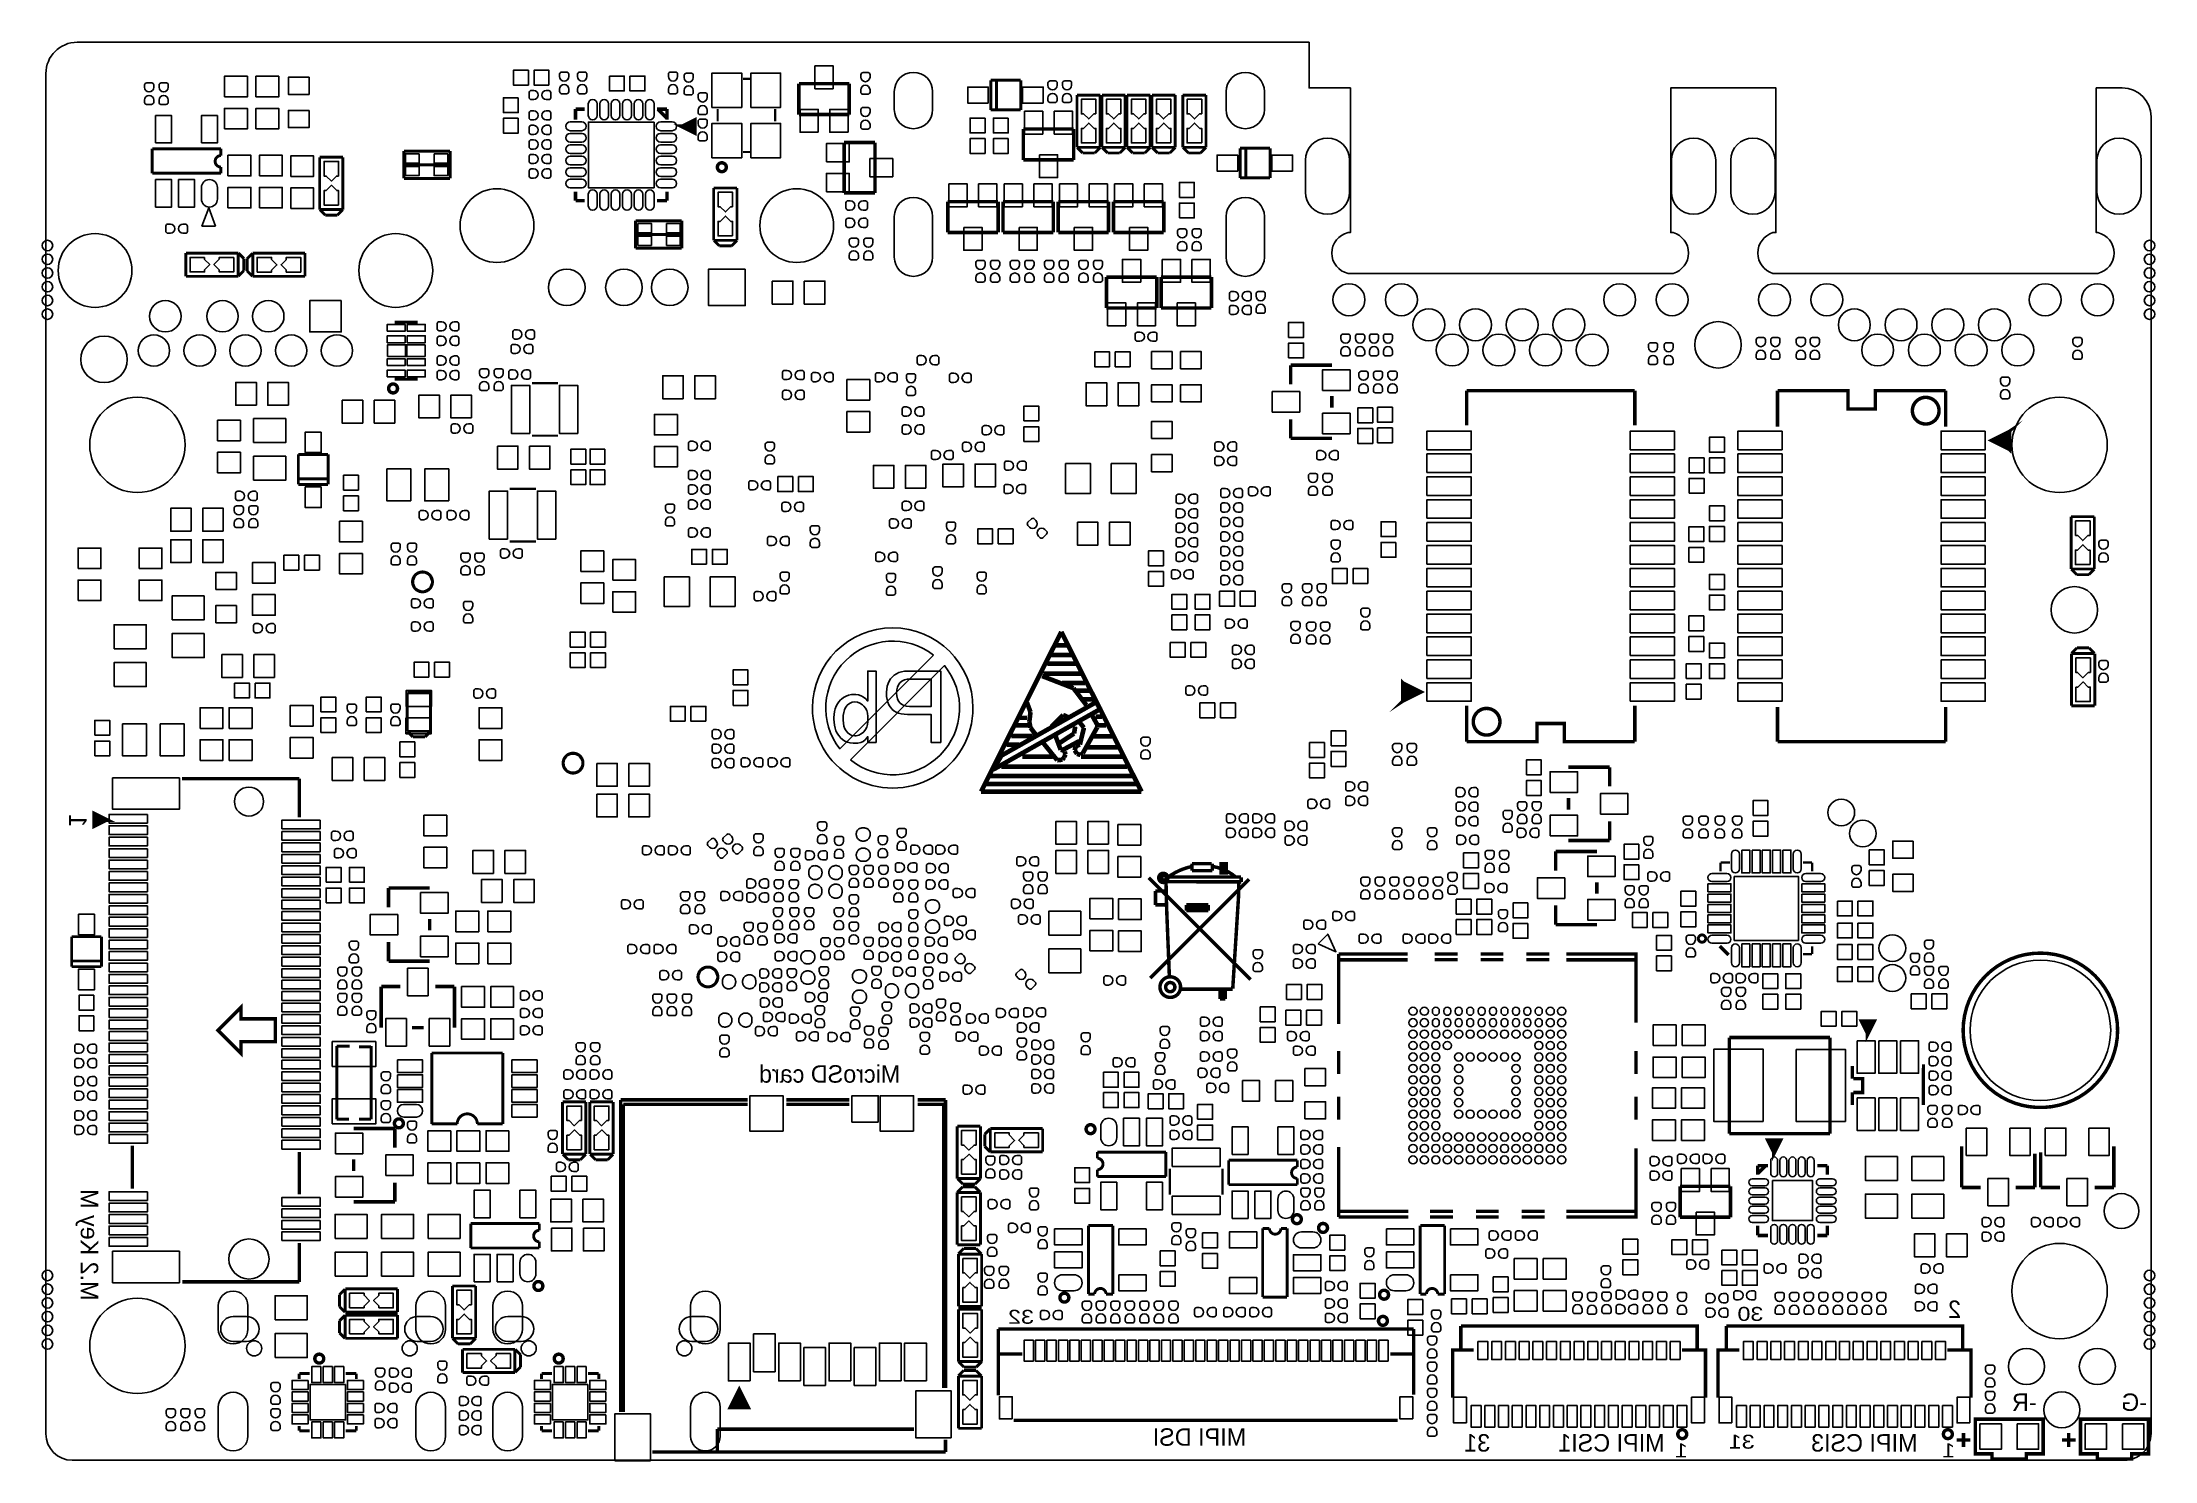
# Model space of a CAD drawing. Extents: x -0.2 to 92.2, y 0 to 62.
import ezdxf

# ---------------------------------------------------------------- set-up
doc = ezdxf.new("R2010")
doc.units = 0
doc.header["$MEASUREMENT"] = 0
for name, color, linetype in [('BG_OUTLINE', 3, 'CONTINUOUS'), ('BG_SILKSCREEN_BOTTOM', 2, 'CONTINUOUS'), ('PG_SILKSCREEN_BOTTOM', 5, 'CONTINUOUS'), ('PIN_SOLDERMASK_BOTTOM', 6, 'CONTINUOUS')]:
    doc.layers.add(name, color=color, linetype=linetype)

msp = doc.modelspace()

# ---------------------------------------------------------------- texts
at = {"layer": 'BG_SILKSCREEN_BOTTOM', "text_generation_flag": 2, "width": 1.000394}
for s, p in [('1', (1.016, 27.686)), ('M.2 Key M', (1.524, 6.985))]:
    msp.add_text(s, height=0.762, rotation=270, dxfattribs=at).set_placement(p)
at = {"layer": 'BG_SILKSCREEN_BOTTOM', "text_generation_flag": 2}
for s, height, width, p in [('MicroSD card', 0.762, 1.000394, (37.338, 16.51)), ('32', 0.6096, 1.25, (43.18, 5.969)), ('30', 0.6096, 1.25, (75.057, 6.096)), ('2', 0.762, 1.000394, (83.693, 6.223)), ('-R', 0.762, 1.000394, (86.995, 2.159)), ('-G', 0.762, 1.000394, (91.821, 2.159)), ('MIPI DSI', 0.762, 1.000394, (52.451, 0.635)), ('31', 0.762, 1.000394, (63.119, 0.381)), ('MIPI CSI1', 0.762, 1.000394, (70.739, 0.381)), ('31', 0.6096, 1.25, (74.676, 0.508)), ('MIPI CSI3', 0.762, 1.000394, (81.788, 0.381)), ('1', 0.6096, 1.25, (71.755, 0.127)), ('1', 0.6096, 1.25, (83.439, 0.127))]:
    msp.add_text(s, height=height, dxfattribs=dict(at, width=width)).set_placement(p)

# ---------------------------------------------------------------- linework, layer by layer
at = {"layer": 'BG_OUTLINE'}
msp.add_lwpolyline([(0, 60.6286, -0.414205), (1.3714, 62), (55.2054, 62), (55.2054, 60), (57.0054, 60), (57.0054, 53.674), (56.9081, 53.674, 0.802556), (56.9081, 51.894), (71.1086, 51.894, 0.760425), (71.1086, 53.674), (71.0054, 53.674), (71.0054, 60), (75.6, 60), (75.6, 53.674), (75.4736, 53.674, 0.738603), (75.4736, 51.894), (89.673, 51.894, 0.798332), (89.673, 53.674), (89.6, 53.674), (89.6, 60), (90.7394, 60, -0.414201), (92, 58.7394), (92, 26.9418), (92.0001, 26.9418), (92.0001, 1.1697, -0.414223), (90.8303, 0), (1.155, 0, -0.414213), (0, 1.155)], format="xyb", close=True, dxfattribs=at)
at = {"layer": 'BG_SILKSCREEN_BOTTOM'}
for points in [[(40.5145, 32.8932, 1), (33.50085, 32.89316, 1)], [(38.7947, 35.2062, 0.879911), (34.6949, 31.1061)], [(35.1579, 30.6301, 0.904496), (39.2707, 34.7429)]]:
    msp.add_lwpolyline(points, format="xyb", close=True, dxfattribs=at)
at = {"layer": 'BG_SILKSCREEN_BOTTOM', "const_width": 0.2032}
for points in [[(40.8686, 29.2354), (44.3738, 36.2204)], [(44.3738, 36.2204), (47.879, 29.2354)], [(44.831, 35.2044), (43.942, 35.2044)], [(44.6278, 35.6362), (44.1452, 35.6362)], [(43.5356, 34.29), (44.9072, 33.7566)], [(45.2628, 34.3916), (43.5864, 34.3916)], [(45.0088, 34.8234), (43.7642, 34.8234)], [(45.8978, 33.147), (41.7576, 30.8102)], [(45.4152, 33.9852), (44.3992, 33.9852)], [(44.9072, 33.7566), (45.466, 33.02)], [(45.6184, 33.655), (45.0342, 33.655)], [(45.7708, 33.274), (45.339, 33.274)], [(46.0756, 32.8422), (45.8978, 33.147)], [(41.402, 30.2006), (46.0756, 32.8422)], [(42.8752, 32.4612), (42.5704, 32.4612)], [(43.0276, 32.7152), (42.8752, 33.1216)], [(42.9768, 32.2834), (43.0276, 32.7152)], [(43.0276, 32.0294), (42.9768, 32.2834)], [(44.45, 32.5882), (43.942, 32.0802)], [(44.6786, 32.4866), (44.45, 32.5882)], [(45.3644, 32.0294), (45.1612, 32.2834)], [(45.6946, 32.6136), (45.9486, 32.1564)], [(46.1518, 32.512), (45.8724, 32.512)], [(42.545, 31.2928), (41.9862, 31.2928)], [(43.1292, 31.6738), (42.1894, 31.6738)], [(42.9514, 32.131), (42.3672, 32.131)], [(43.2816, 31.6992), (43.0276, 32.0294)], [(44.196, 30.607), (43.561, 31.3944)], [(44.1198, 31.6738), (44.3484, 31.0642)], [(44.9326, 31.7754), (44.2722, 31.3436)], [(45.1612, 31.4452), (44.45, 31.0642)], [(44.9834, 32.0802), (44.9326, 31.7754)], [(45.0088, 31.2166), (45.1866, 31.2928)], [(45.1866, 31.2928), (45.3644, 32.0294)], [(45.9486, 32.0548), (45.3136, 30.9118)], [(46.5836, 31.6484), (45.7708, 31.6484)], [(45.9486, 32.1818), (45.9486, 32.0548)], [(46.3296, 32.131), (45.9994, 32.131)], [(41.7576, 30.8102), (41.402, 30.2006)], [(43.9928, 30.7594), (42.672, 30.7594)], [(44.4246, 30.6324), (44.196, 30.607)], [(44.3484, 31.0642), (44.45, 31.0388)], [(44.5008, 30.734), (44.4246, 30.6324)], [(44.45, 31.0388), (44.5262, 30.988)], [(44.5516, 30.861), (44.5008, 30.734)], [(44.5262, 30.988), (44.5516, 30.861)], [(44.958, 31.0388), (45.0088, 31.2166)], [(45.0596, 30.8864), (44.958, 31.0388)], [(45.212, 30.8356), (45.0596, 30.8864)], [(45.3136, 30.9118), (45.212, 30.8356)], [(47.0408, 30.7594), (45.2374, 30.7594)], [(46.863, 31.1658), (45.4914, 31.1658)], [(47.6758, 29.5656), (41.0972, 29.5656)], [(47.4726, 29.9212), (41.275, 29.9212)], [(47.244, 30.3276), (41.7576, 30.3276)], [(47.879, 29.2354), (40.8686, 29.2354)]]:
    msp.add_lwpolyline(points, dxfattribs=at)
at = {"layer": 'BG_SILKSCREEN_BOTTOM'}
for points in [[(34.7297, 31.5854), (34.8193, 31.5077), (34.9192, 31.4452), (35.0281, 31.399), (35.1462, 31.3675), (35.2742, 31.3515), (35.3499, 31.3484), (35.4861, 31.3573), (35.6072, 31.3858), (35.7121, 31.433), (35.8031, 31.4988), (35.8785, 31.5834), (35.9148, 31.641), (35.9148, 31.3847), (36.2801, 31.3847), (36.2801, 34.5051), (35.9148, 34.5051), (35.9148, 33.1914), (35.8262, 33.2872), (35.7302, 33.3639), (35.6263, 33.4216), (35.5163, 33.4609), (35.3995, 33.481), (35.3319, 33.483), (35.2006, 33.4749), (35.0797, 33.4508), (34.9667, 33.4104), (34.8628, 33.354), (34.767, 33.2814), (34.7297, 33.2461), (34.6558, 33.1633), (34.5933, 33.0705), (34.541, 32.9684), (34.4995, 32.8574), (34.4693, 32.7376), (34.448, 32.6085), (34.4388, 32.4691), (34.4381, 32.4066), (34.4432, 32.2664), (34.4592, 32.1343), (34.4874, 32.0111), (34.5257, 31.8971), (34.5752, 31.7922), (34.6357, 31.6964), (34.7063, 31.6095)], [(36.8935, 32.9392), (36.9631, 32.8546), (36.9733, 32.8445), (37.0578, 32.7718), (37.1538, 32.7124), (37.2608, 32.6669), (37.3797, 32.6337), (37.5089, 32.6144), (37.6481, 32.6075), (38.6872, 32.6075), (38.6872, 31.3847), (39.1069, 31.3847), (39.1069, 34.5051), (37.6481, 34.5051), (37.5158, 34.498), (37.3929, 34.4757), (37.2768, 34.4394), (37.1709, 34.388), (37.0721, 34.3215), (36.9913, 34.2499), (36.9166, 34.164), (36.8551, 34.068), (36.8066, 33.9623), (36.7703, 33.8463), (36.7472, 33.72), (36.736, 33.5839), (36.736, 33.5387), (36.7421, 33.3952), (36.7612, 33.2641), (36.7927, 33.1442), (36.8371, 33.0363)], [(37.7388, 34.1589), (38.6872, 34.1589), (38.6872, 32.9545), (37.7388, 32.9545), (37.6047, 32.9656), (37.4876, 32.9999), (37.3868, 33.0573), (37.3375, 33.1008), (37.2646, 33.1914), (37.2123, 33.2964), (37.182, 33.4165), (37.1739, 33.5387), (37.1831, 33.6829), (37.2102, 33.8069), (37.2557, 33.9108), (37.3192, 33.9946), (37.4129, 34.0703), (37.5188, 34.1226), (37.638, 34.1518)], [(35.3499, 33.1551), (35.466, 33.1419), (35.576, 33.1018), (35.6809, 33.0342), (35.7505, 32.9728), (35.8221, 32.8839), (35.8727, 32.78), (35.9039, 32.6598), (35.9148, 32.5247), (35.9148, 32.2976), (35.9039, 32.1696), (35.8717, 32.0525), (35.8181, 31.9466), (35.7424, 31.8508), (35.7322, 31.8407), (35.6344, 31.7612), (35.5265, 31.7066), (35.4094, 31.6802), (35.3499, 31.6774), (35.2268, 31.6934), (35.118, 31.7419), (35.0393, 31.8044), (34.9707, 31.8872), (34.9171, 31.985), (34.8767, 32.0959), (34.8506, 32.2219), (34.8394, 32.3611), (34.8384, 32.4066), (34.8455, 32.558), (34.8658, 32.6921), (34.8981, 32.8092), (34.9443, 32.909), (35.004, 32.9908), (35.021, 33.0088), (35.1221, 33.0896), (35.2308, 33.1391), (35.3489, 33.1551)]]:
    msp.add_lwpolyline(points, close=True, dxfattribs=at)
at = {"layer": 'PG_SILKSCREEN_BOTTOM'}
for points, const_width in [([(30.7782, 60.4009), (30.4604, 60.4009)], 0.1001), ([(32.9056, 60.1877), (35.1058, 60.1877)], 0.1539), ([(32.9056, 58.8379), (32.9056, 60.1877)], 0.1539), ([(35.1058, 60.1877), (35.1058, 58.8379)], 0.1539), ([(42.6034, 60.34), (41.2935, 60.34)], 0.127), ([(41.2935, 60.34), (41.2935, 59.04)], 0.127), ([(41.542, 59.0901), (41.542, 60.2899)], 0.127), ([(42.6034, 59.04), (42.6034, 60.34)], 0.127), ([(23.146, 59.0738), (23.5385, 59.0738)], 0.1524), ([(23.146, 59.0738), (23.146, 58.6168)], 0.1524), ([(27.146, 59.0738), (26.7099, 59.0738)], 0.1524), ([(26.746, 59.0738), (27.146, 58.6738)], 0.1524), ([(27.146, 59.0738), (27.146, 58.6168)], 0.1524), ([(29.3571, 59.0801), (29.3571, 58.5351)], 0.1001), ([(31.8701, 59.0801), (31.8701, 58.5351)], 0.1001), ([(41.2935, 59.04), (42.6034, 59.04)], 0.127), ([(45.0596, 57.404), (45.0596, 59.69)], 0.127), ([(45.0596, 59.69), (46.0756, 59.69)], 0.127), ([(46.0756, 59.69), (46.0756, 57.404)], 0.127), ([(46.1518, 57.404), (46.1518, 59.69)], 0.127), ([(46.1518, 59.69), (47.1678, 59.69)], 0.127), ([(47.1678, 59.69), (47.1678, 57.404)], 0.127), ([(47.244, 57.404), (47.244, 59.69)], 0.127), ([(47.244, 59.69), (48.26, 59.69)], 0.127), ([(48.26, 59.69), (48.26, 57.404)], 0.127), ([(48.3362, 57.404), (48.3362, 59.69)], 0.127), ([(48.3362, 59.69), (49.3522, 59.69)], 0.127), ([(49.3522, 59.69), (49.3522, 57.404)], 0.127), ([(49.6824, 59.69), (50.6984, 59.69)], 0.127), ([(49.6824, 57.404), (49.6824, 59.69)], 0.127), ([(50.6984, 59.69), (50.6984, 57.404)], 0.127), ([(27.8328, 58.3138), (28.3328, 58.5638), (28.3328, 58.0638), (27.8328, 58.3138), (28.2328, 58.3138)], 0.2), ([(35.1058, 58.8379), (32.9056, 58.8379)], 0.1539), ([(42.7149, 56.8561), (42.7149, 58.2059)], 0.1539), ([(42.7149, 58.2059), (44.9151, 58.2059)], 0.1539), ([(44.9151, 58.2059), (44.9151, 56.8561)], 0.1539), ([(7.6467, 57.3413), (4.6469, 57.3413)], 0.127), ([(4.6469, 57.3413), (4.6469, 56.273)], 0.127), ([(7.6467, 57.0444), (7.6467, 57.3413)], 0.127), ([(15.6469, 57.2419), (15.6469, 56.0421)], 0.127), ([(17.667, 57.2419), (15.6469, 57.2419)], 0.127), ([(17.667, 56.0421), (17.667, 57.2419)], 0.127), ([(30.4645, 57.2011), (30.7894, 57.2011)], 0.1001), ([(34.8851, 57.6151), (36.2349, 57.6151)], 0.1539), ([(34.8851, 55.4149), (34.8851, 57.6151)], 0.1539), ([(36.2349, 57.6151), (36.2349, 55.4149)], 0.1539), ([(46.0756, 57.404), (45.0596, 57.404)], 0.127), ([(45.0675, 57.3969), (45.3075, 57.1571)], 0.127), ([(45.8376, 57.1571), (46.0776, 57.3969)], 0.127), ([(47.1678, 57.404), (46.1518, 57.404)], 0.127), ([(46.1597, 57.3969), (46.3997, 57.1571)], 0.127), ([(46.9298, 57.1571), (47.1698, 57.3969)], 0.127), ([(48.26, 57.404), (47.244, 57.404)], 0.127), ([(47.2519, 57.3969), (47.4919, 57.1571)], 0.127), ([(48.022, 57.1571), (48.262, 57.3969)], 0.127), ([(49.3522, 57.404), (48.3362, 57.404)], 0.127), ([(48.3441, 57.3969), (48.5841, 57.1571)], 0.127), ([(49.1142, 57.1571), (49.3542, 57.3969)], 0.127), ([(50.6984, 57.404), (49.6824, 57.404)], 0.127), ([(49.6903, 57.3969), (49.9303, 57.1571)], 0.127), ([(50.4604, 57.1571), (50.7004, 57.3969)], 0.127), ([(52.1901, 57.3682), (52.1901, 56.0682)], 0.127), ([(53.5, 57.3682), (52.1901, 57.3682)], 0.127), ([(52.4386, 56.1183), (52.4386, 57.3181)], 0.127), ([(53.5, 56.0682), (53.5, 57.3682)], 0.127), ([(4.6469, 56.273), (7.6467, 56.273)], 0.127), ([(7.6467, 56.273), (7.6467, 56.5445)], 0.127), ([(11.9634, 56.9722), (12.9794, 56.9722)], 0.127), ([(11.9634, 54.6862), (11.9634, 56.9722)], 0.127), ([(12.9794, 56.9722), (12.9794, 54.6862)], 0.127), ([(15.637, 56.6443), (17.637, 56.6443)], 0.127), ([(44.9151, 56.8561), (42.7149, 56.8561)], 0.1539), ([(45.3075, 57.1571), (45.8376, 57.1571)], 0.127), ([(46.3997, 57.1571), (46.9298, 57.1571)], 0.127), ([(47.4919, 57.1571), (48.022, 57.1571)], 0.127), ([(48.5841, 57.1571), (49.1142, 57.1571)], 0.127), ([(49.9303, 57.1571), (50.4604, 57.1571)], 0.127), ([(15.6469, 56.0421), (17.667, 56.0421)], 0.127), ([(23.146, 55.0738), (23.146, 55.4732)], 0.1524), ([(27.146, 55.0738), (27.146, 55.4732)], 0.1524), ([(29.1846, 53.34), (29.1846, 55.626)], 0.127), ([(29.1846, 55.626), (30.2006, 55.626)], 0.127), ([(30.2006, 55.626), (30.2006, 53.34)], 0.127), ([(36.2349, 55.4149), (34.8851, 55.4149)], 0.1539), ([(52.1901, 56.0682), (53.5, 56.0682)], 0.127), ([(12.9794, 54.6862), (11.9634, 54.6862)], 0.127), ([(11.9713, 54.6791), (12.2113, 54.4393)], 0.127), ([(12.2113, 54.4393), (12.7414, 54.4393)], 0.127), ([(12.7414, 54.4393), (12.9814, 54.6791)], 0.127), ([(23.146, 55.0738), (23.5385, 55.0738)], 0.1524), ([(27.146, 55.0738), (26.7099, 55.0738)], 0.1524), ([(39.4129, 53.6811), (39.4129, 55.0309)], 0.1539), ([(39.4129, 55.0309), (41.6131, 55.0309)], 0.1539), ([(41.6131, 55.0309), (41.6131, 53.6811)], 0.1539), ([(41.8259, 53.6811), (41.8259, 55.0309)], 0.1539), ([(41.8259, 55.0309), (44.0261, 55.0309)], 0.1539), ([(44.0261, 55.0309), (44.0261, 53.6811)], 0.1539), ([(44.2389, 53.6811), (44.2389, 55.0309)], 0.1539), ([(44.2389, 55.0309), (46.4391, 55.0309)], 0.1539), ([(46.4391, 55.0309), (46.4391, 53.6811)], 0.1539), ([(46.6519, 53.6811), (46.6519, 55.0309)], 0.1539), ([(46.6519, 55.0309), (48.8521, 55.0309)], 0.1539), ([(48.8521, 55.0309), (48.8521, 53.6811)], 0.1539), ([(25.767, 54.1939), (25.767, 52.9941)], 0.127), ([(27.7871, 54.1939), (25.767, 54.1939)], 0.127), ([(27.797, 53.5917), (25.797, 53.5917)], 0.127), ([(27.7871, 52.9941), (27.7871, 54.1939)], 0.127), ([(41.6131, 53.6811), (39.4129, 53.6811)], 0.1539), ([(44.0261, 53.6811), (41.8259, 53.6811)], 0.1539), ([(46.4391, 53.6811), (44.2389, 53.6811)], 0.1539), ([(48.8521, 53.6811), (46.6519, 53.6811)], 0.1539), ([(6.1179, 51.7652), (6.1179, 52.7812)], 0.127), ([(6.1179, 52.7812), (8.4039, 52.7812)], 0.127), ([(8.4039, 52.7812), (8.4039, 51.7652)], 0.127), ([(8.6508, 52.5432), (8.411, 52.7832)], 0.127), ([(9.0318, 52.7733), (8.792, 52.5333)], 0.127), ([(9.0389, 51.7652), (9.0389, 52.7812)], 0.127), ([(9.0389, 52.7812), (11.3249, 52.7812)], 0.127), ([(11.3249, 52.7812), (11.3249, 51.7652)], 0.127), ([(25.767, 52.9941), (27.7871, 52.9941)], 0.127), ([(30.2006, 53.34), (29.1846, 53.34)], 0.127), ([(29.1925, 53.3329), (29.4325, 53.0931)], 0.127), ([(29.4325, 53.0931), (29.9626, 53.0931)], 0.127), ([(29.9626, 53.0931), (30.2026, 53.3329)], 0.127), ([(8.4039, 51.7652), (6.1179, 51.7652)], 0.127), ([(8.411, 51.7731), (8.6508, 52.0131)], 0.127), ([(8.6508, 52.0131), (8.6508, 52.5432)], 0.127), ([(8.792, 52.5333), (8.792, 52.0032)], 0.127), ([(8.792, 52.0032), (9.0318, 51.7632)], 0.127), ([(11.3249, 51.7652), (9.0389, 51.7652)], 0.127), ([(46.3471, 51.7289), (48.5473, 51.7289)], 0.1539), ([(46.3471, 50.3791), (46.3471, 51.7289)], 0.1539), ([(48.5473, 51.7289), (48.5473, 50.3791)], 0.1539), ([(48.7347, 50.3791), (48.7347, 51.7289)], 0.1539), ([(48.7347, 51.7289), (50.9349, 51.7289)], 0.1539), ([(50.9349, 51.7289), (50.9349, 50.3791)], 0.1539), ([(48.5473, 50.3791), (46.3471, 50.3791)], 0.1539), ([(50.9349, 50.3791), (48.7347, 50.3791)], 0.1539), ([(16.2481, 49.7639), (15.2481, 49.7639)], 0.127), ([(16.2481, 47.2641), (15.2481, 47.2641)], 0.127), ([(22.3777, 47.0986), (21.2369, 47.0986)], 0.1001), ([(54.3959, 47.0408), (54.3959, 47.8787)], 0.1539), ([(54.3959, 47.8787), (56.1993, 47.8787)], 0.1539), ([(56.1957, 46.5287), (56.1957, 46.0289)], 0.1539), ([(62.0856, 46.7656), (62.0856, 45.2449)], 0.1524), ([(69.4356, 46.7656), (62.0856, 46.7656)], 0.1524), ([(69.4356, 46.7656), (69.4356, 45.2449)], 0.1524), ([(75.6746, 46.7656), (75.6746, 45.1947)], 0.1524), ([(83.0246, 46.7656), (79.9496, 46.7656), (79.9496, 45.9656), (78.7496, 45.9656), (78.7496, 46.7656), (75.6746, 46.7656)], 0.1524), ([(83.0246, 46.7656), (83.0246, 45.1947)], 0.1524), ([(54.3959, 45.5168), (54.3959, 44.6789)], 0.1539), ([(85.0146, 44.5906), (85.8146, 44.5906), (85.8146, 44.9906), (85.0146, 44.5906), (85.8146, 44.1906), (85.8146, 44.7906), (85.6146, 44.5906), (85.8146, 44.3906), (85.8146, 44.1906), (85.4146, 44.5906), (85.8146, 44.9906), (85.2146, 44.5906), (85.8146, 44.1906)], 0.1524), ([(22.3777, 44.7986), (21.2369, 44.7986)], 0.1001), ([(54.3959, 44.6789), (56.1993, 44.6789)], 0.1539), ([(12.334, 43.975), (11.034, 43.975)], 0.127), ([(11.034, 43.975), (11.034, 42.6651)], 0.127), ([(12.334, 42.6651), (12.334, 43.975)], 0.127), ([(11.034, 42.6651), (12.334, 42.6651)], 0.127), ([(12.2839, 42.9136), (11.0841, 42.9136)], 0.127), ([(21.4125, 42.4758), (20.2717, 42.4758)], 0.1001), ([(88.5038, 41.2548), (89.5198, 41.2548)], 0.127), ([(88.5038, 38.9688), (88.5038, 41.2548)], 0.127), ([(89.5198, 41.2548), (89.5198, 38.9688)], 0.127), ([(21.4125, 40.1758), (20.2717, 40.1758)], 0.1001), ([(89.5198, 38.9688), (88.5038, 38.9688)], 0.127), ([(88.5117, 38.9617), (88.7517, 38.7219)], 0.127), ([(88.7517, 38.7219), (89.2818, 38.7219)], 0.127), ([(89.2818, 38.7219), (89.5218, 38.9617)], 0.127), ([(88.757, 35.5197), (88.517, 35.2799)], 0.127), ([(88.519, 32.9868), (88.519, 35.2728)], 0.127), ([(88.519, 35.2728), (89.535, 35.2728)], 0.127), ([(89.2871, 35.5197), (88.757, 35.5197)], 0.127), ([(89.5271, 35.2799), (89.2871, 35.5197)], 0.127), ([(89.535, 35.2728), (89.535, 32.9868)], 0.127), ([(60.0956, 33.5906), (59.2956, 33.5906), (59.2956, 33.1906), (60.0956, 33.5906), (59.2956, 33.9906), (59.2956, 33.3906), (59.4956, 33.5906), (59.2956, 33.7906), (59.2956, 33.9906), (59.6956, 33.5906), (59.2956, 33.1906), (59.8956, 33.5906), (59.2956, 33.9906)], 0.1524), ([(15.7931, 31.8732), (15.7931, 33.5592)], 0.127), ([(15.7931, 33.5592), (16.8091, 33.5592)], 0.127), ([(16.8091, 33.5592), (16.8091, 31.8732)], 0.127), ([(62.0856, 31.4156), (62.0856, 32.9865)], 0.1524), ([(69.4356, 31.4156), (69.4356, 32.9865)], 0.1524), ([(75.6746, 31.4156), (75.6746, 32.9363)], 0.1524), ([(83.0246, 31.4156), (83.0246, 32.9363)], 0.1524), ([(89.535, 32.9868), (88.519, 32.9868)], 0.127), ([(16.8091, 31.8732), (15.7931, 31.8732)], 0.127), ([(15.801, 31.8661), (16.041, 31.6263)], 0.127), ([(16.041, 31.6263), (16.5711, 31.6263)], 0.127), ([(16.5711, 31.6263), (16.8111, 31.8661)], 0.127), ([(62.0856, 31.4156), (65.1606, 31.4156), (65.1606, 32.2156), (66.3606, 32.2156), (66.3606, 31.4156), (69.4356, 31.4156)], 0.1524), ([(75.6746, 31.4156), (83.0246, 31.4156)], 0.1524), ([(11.075, 29.8), (5.9526, 29.8)], 0.1524), ([(11.075, 29.8), (11.075, 28.1126)], 0.1524), ([(68.3369, 30.3019), (66.5335, 30.3019)], 0.1539), ([(68.3369, 29.464), (68.3369, 30.3019)], 0.1539), ([(66.5371, 28.4521), (66.5371, 28.9519)], 0.1539), ([(2.625, 28), (2.125, 27.75), (2.125, 28.25), (2.625, 28), (2.225, 28)], 0.2), ([(68.3369, 27.94), (68.3369, 27.1021)], 0.1539), ([(68.3369, 27.1021), (66.5335, 27.1021)], 0.1539), ([(50.9524, 26.0858), (50.0888, 26.0858)], 0.1524), ([(50.0888, 25.781), (50.0888, 26.0858)], 0.1524), ([(50.0888, 25.781), (50.9778, 25.781)], 0.1524), ([(50.9778, 25.781), (50.9778, 26.0858)], 0.1524), ([(51.4604, 26.0858), (51.4858, 26.0858), (51.4858, 25.7302)], 0.1524), ([(65.9783, 26.6189), (67.7817, 26.6189)], 0.1539), ([(65.9783, 25.781), (65.9783, 26.6189)], 0.1539), ([(73.184, 26.13), (73.5973, 26.13)], 0.1001), ([(73.184, 26.13), (73.184, 25.7447)], 0.1001), ([(77.184, 26.13), (76.7842, 26.13)], 0.1001), ([(77.184, 26.13), (77.184, 25.7447)], 0.1001), ([(14.9751, 25.0187), (16.7785, 25.0187)], 0.1539), ([(14.9751, 24.1808), (14.9751, 25.0187)], 0.1539), ([(48.1965, 25.4635), (52.6415, 21.0185)], 0.1524), ([(48.26, 21.082), (52.578, 25.4)], 0.1524), ([(48.4886, 24.892), (48.9458, 24.892)], 0.1524), ([(48.4886, 24.2824), (48.4886, 24.892)], 0.1524), ([(48.9458, 25.5016), (48.9712, 24.2824)], 0.1524), ([(48.9712, 25.2984), (52.2376, 25.2882)], 0.1524), ([(49.022, 25.5016), (52.2224, 25.5016)], 0.1524), ([(52.131, 25.2882), (52.1208, 24.6634)], 0.1524), ([(52.2376, 25.4889), (52.2376, 25.2882)], 0.1524), ([(67.7781, 25.2689), (67.7781, 24.7691)], 0.1539), ([(48.4886, 24.2824), (48.9712, 24.2824)], 0.1524), ([(48.9712, 24.2824), (49.0982, 21.1328)], 0.1524), ([(49.8348, 24.2824), (49.8348, 24.0284)], 0.1524), ([(49.8348, 24.2824), (50.8, 24.2824)], 0.1524), ([(49.8348, 24.1554), (50.8, 24.1554)], 0.1524), ([(49.8348, 24.0284), (50.8, 24.0284)], 0.1524), ([(50.8, 24.2824), (50.8, 24.0284)], 0.1524), ([(52.1208, 24.6634), (51.8668, 20.6248)], 0.1524), ([(65.9783, 24.257), (65.9783, 23.4191)], 0.1539), ([(16.7749, 23.6687), (16.7749, 23.1689)], 0.1539), ([(65.9783, 23.4191), (67.7817, 23.4191)], 0.1539), ([(1.128, 22.893), (1.128, 21.5831)], 0.127), ([(2.428, 22.893), (1.128, 22.893)], 0.127), ([(2.428, 21.5831), (2.428, 22.893)], 0.127), ([(14.9751, 22.6568), (14.9751, 21.8189)], 0.1539), ([(56.492, 22.133), (56.992, 22.133)], 0.152), ([(56.492, 22.133), (56.492, 19.081)], 0.152), ([(56.992, 22.133), (59.517, 22.133)], 0.152), ([(61.695, 22.133), (60.695, 22.133)], 0.15), ([(63.695, 22.133), (62.695, 22.133)], 0.15), ([(65.695, 22.133), (64.695, 22.133)], 0.15), ([(68.742, 22.133), (66.442, 22.133)], 0.152), ([(68.742, 22.133), (69.492, 22.133), (69.492, 19.133)], 0.152), ([(73.152, 22.479), (73.533, 22.098)], 0.1524), ([(77.184, 22.13), (76.7842, 22.13)], 0.1001), ([(77.184, 22.13), (77.184, 22.4734)], 0.1001), ([(1.128, 21.5831), (2.428, 21.5831)], 0.127), ([(2.3779, 21.8316), (1.1781, 21.8316)], 0.127), ([(14.9751, 21.8189), (16.7785, 21.8189)], 0.1539), ([(56.492, 21.883), (56.992, 21.883)], 0.152), ([(56.992, 21.883), (59.517, 21.883)], 0.152), ([(61.695, 21.883), (60.695, 21.883)], 0.15), ([(63.695, 21.883), (62.695, 21.883)], 0.15), ([(65.695, 21.883), (64.695, 21.883)], 0.15), ([(68.742, 21.883), (66.442, 21.883)], 0.152), ([(68.742, 21.883), (69.492, 21.883)], 0.152), ([(14.6561, 20.7119), (14.6561, 18.9085)], 0.1539), ([(15.494, 20.7119), (14.6561, 20.7119)], 0.1539), ([(17.018, 20.7119), (17.8559, 20.7119)], 0.1539), ([(17.8559, 20.7119), (17.8559, 18.9085)], 0.1539), ([(51.8668, 20.5994), (49.6062, 20.5994)], 0.1524), ([(51.308, 20.5994), (51.308, 20.1676)], 0.1524), ([(51.435, 20.5994), (51.435, 20.1676)], 0.1524), ([(51.7652, 20.5994), (51.5366, 20.5994)], 0.1524), ([(51.5366, 20.5994), (51.5366, 20.1676)], 0.1524), ([(51.5366, 20.1676), (51.308, 20.1676)], 0.1524), ([(16.5059, 18.9121), (16.0061, 18.9121)], 0.1539), ([(77.9681, 18.4831), (73.5683, 18.4831)], 0.1524), ([(73.5683, 18.4831), (73.5683, 14.2829)], 0.1524), ([(77.9681, 14.2829), (77.9681, 18.4831)], 0.1524), ([(79.6196, 18.683), (79.3696, 19.183), (79.8696, 19.183), (79.6196, 18.683), (79.6196, 19.083)], 0.2), ([(12.7119, 18.11), (13.2819, 18.11)], 0.127), ([(12.7119, 14.91), (12.7119, 18.11)], 0.127), ([(14.2121, 18.08), (13.6813, 18.08)], 0.127), ([(14.2121, 18.11), (14.2121, 14.91)], 0.127), ([(19.9649, 17.8059), (16.8651, 17.8059)], 0.127), ([(16.8651, 17.8059), (16.8651, 14.7061)], 0.127), ([(19.9649, 14.7061), (19.9649, 17.8059)], 0.127), ([(56.492, 17.891), (56.492, 16.891)], 0.15), ([(69.492, 17.891), (69.492, 16.891)], 0.15), ([(78.9426, 16.683), (78.9426, 17.233)], 0.1524), ([(78.9926, 16.083), (79.3926, 16.083), (79.3926, 16.683), (78.9926, 16.683)], 0.1524), ([(81.9926, 17.233), (82.0426, 17.233), (82.0426, 15.533)], 0.1524), ([(22.5806, 15.6718), (23.5966, 15.6718)], 0.127), ([(22.5806, 13.3858), (22.5806, 15.6718)], 0.127), ([(23.5966, 15.6718), (23.5966, 13.3858)], 0.127), ([(23.7744, 15.6718), (24.7904, 15.6718)], 0.127), ([(23.7744, 13.3858), (23.7744, 15.6718)], 0.127), ([(24.7904, 15.6718), (24.7904, 13.3858)], 0.127), ([(30.668, 15.7595), (25.115, 15.7595)], 0.1524), ([(25.115, 2.1121), (25.115, 15.7595)], 0.1524), ([(35.1106, 15.7595), (32.3587, 15.7595)], 0.1524), ([(39.315, 15.7595), (38.0963, 15.7595)], 0.1524), ([(39.315, 3.1643), (39.315, 15.7595)], 0.1524), ([(56.492, 15.891), (56.492, 14.891)], 0.15), ([(69.492, 15.891), (69.492, 14.891)], 0.15), ([(78.9426, 15.533), (78.9426, 16.083)], 0.1524), ([(12.7119, 14.91), (13.2425, 14.91)], 0.127), ([(14.2121, 14.91), (13.6813, 14.91)], 0.127), ([(30.668, 15.5597), (25.2401, 15.5597)], 0.1501), ([(25.2401, 2.1121), (25.2401, 15.5597)], 0.1501), ([(35.1106, 15.5597), (32.3587, 15.5597)], 0.1501), ([(39.24, 15.5597), (38.0963, 15.5597)], 0.1501), ([(39.24, 3.1643), (39.24, 15.5597)], 0.1501), ([(15.2509, 14.5031), (13.4475, 14.5031)], 0.1539), ([(15.2509, 13.6652), (15.2509, 14.5031)], 0.1539), ([(16.8651, 14.7061), (17.9746, 14.7061)], 0.127), ([(18.8554, 14.7061), (19.9649, 14.7061)], 0.127), ([(39.8272, 14.605), (40.8432, 14.605)], 0.127), ([(39.8272, 12.319), (39.8272, 14.605)], 0.127), ([(40.8432, 14.605), (40.8432, 12.319)], 0.127), ([(41.2679, 14.4955), (41.0281, 14.2555)], 0.127), ([(41.0281, 14.2555), (41.0281, 13.7254)], 0.127), ([(41.275, 13.4874), (41.275, 14.5034)], 0.127), ([(41.275, 14.5034), (43.561, 14.5034)], 0.127), ([(43.561, 14.5034), (43.561, 13.4874)], 0.127), ([(73.5683, 14.2829), (77.9681, 14.2829)], 0.1524), ([(75.527, 13.48), (75.277, 13.98), (75.777, 13.98), (75.527, 13.48), (75.527, 13.88)], 0.2), ([(3.775, 11.871), (3.775, 13.7493)], 0.1524), ([(11.075, 13.4823), (11.075, 11.6212)], 0.1524), ([(13.4511, 12.6533), (13.4511, 13.1531)], 0.1539), ([(23.5966, 13.3858), (22.5806, 13.3858)], 0.127), ([(22.5885, 13.3787), (22.8285, 13.1389)], 0.127), ([(22.8285, 13.1389), (23.3586, 13.1389)], 0.127), ([(23.3586, 13.1389), (23.5986, 13.3787)], 0.127), ([(24.7904, 13.3858), (23.7744, 13.3858)], 0.127), ([(23.7823, 13.3787), (24.0223, 13.1389)], 0.127), ([(24.0223, 13.1389), (24.5524, 13.1389)], 0.127), ([(24.5524, 13.1389), (24.7924, 13.3787)], 0.127), ([(41.0281, 13.7254), (41.2679, 13.4854)], 0.127), ([(43.561, 13.4874), (41.275, 13.4874)], 0.127), ([(45.9473, 13.4754), (45.9473, 13.2039)], 0.127), ([(48.9471, 13.4754), (45.9473, 13.4754)], 0.127), ([(48.9471, 12.4071), (48.9471, 13.4754)], 0.127), ([(51.6877, 13.1199), (51.6877, 12.0516)], 0.127), ([(54.6875, 13.1199), (51.6877, 13.1199)], 0.127), ([(54.6875, 12.823), (54.6875, 13.1199)], 0.127), ([(56.492, 10.633), (56.492, 13.698)], 0.152), ([(68.742, 10.633), (69.492, 10.633), (69.492, 13.633)], 0.152), ([(74.802, 12.8788), (74.802, 12.4805)], 0.1524), ([(74.802, 12.8788), (75.2559, 12.8788)], 0.1524), ([(74.827, 12.5538), (75.127, 12.8538)], 0.1524), ([(77.852, 12.8788), (77.4071, 12.8788)], 0.1524), ([(77.852, 12.8788), (77.852, 12.4805)], 0.1524), ([(83.7187, 11.9271), (83.7187, 13.7305)], 0.1539), ([(86.9185, 11.9271), (86.9185, 13.4112)], 0.1539), ([(87.1731, 11.9271), (87.1731, 13.462)], 0.1539), ([(90.3729, 11.9271), (90.3729, 13.7305)], 0.1539), ([(15.2509, 12.1412), (15.2509, 11.3033)], 0.1539), ([(40.0652, 11.9563), (39.8252, 11.7165)], 0.127), ([(40.8432, 12.319), (39.8272, 12.319)], 0.127), ([(39.8351, 12.3119), (40.0751, 12.0721)], 0.127), ([(40.5953, 11.9563), (40.0652, 11.9563)], 0.127), ([(40.0751, 12.0721), (40.6052, 12.0721)], 0.127), ([(40.8353, 11.7165), (40.5953, 11.9563)], 0.127), ([(40.6052, 12.0721), (40.8452, 12.3119)], 0.127), ([(45.9473, 12.704), (45.9473, 12.4071)], 0.127), ([(45.9473, 12.4071), (48.9471, 12.4071)], 0.127), ([(49.1166, 11.6075), (49.1166, 12.7483)], 0.1001), ([(51.4166, 11.6075), (51.4166, 12.7483)], 0.1001), ([(51.6877, 12.0516), (54.6875, 12.0516)], 0.127), ([(54.6875, 12.0516), (54.6875, 12.3231)], 0.127), ([(71.4169, 10.6281), (71.4169, 11.9779)], 0.1539), ([(71.4169, 11.9779), (73.6171, 11.9779)], 0.1539), ([(73.6171, 11.9779), (73.6171, 10.6281)], 0.1539), ([(84.5566, 11.9271), (83.7187, 11.9271)], 0.1539), ([(86.0806, 11.9271), (86.9185, 11.9271)], 0.1539), ([(88.011, 11.9271), (87.1731, 11.9271)], 0.1539), ([(89.535, 11.9271), (90.3729, 11.9271)], 0.1539), ([(15.2509, 11.3033), (13.4475, 11.3033)], 0.1539), ([(39.8272, 9.4234), (39.8272, 11.7094)], 0.127), ([(39.8272, 11.7094), (40.8432, 11.7094)], 0.127), ([(40.8432, 11.7094), (40.8432, 9.4234)], 0.127), ([(21.5659, 10.3513), (18.5661, 10.3513)], 0.127), ([(18.5661, 10.3513), (18.5661, 9.283)], 0.127), ([(21.5659, 10.0544), (21.5659, 10.3513)], 0.127), ([(45.5602, 10.2629), (45.5602, 7.2631)], 0.127), ([(46.6285, 10.2629), (45.5602, 10.2629)], 0.127), ([(46.6285, 7.2631), (46.6285, 10.2629)], 0.127), ([(53.1741, 10.1359), (53.1741, 7.1361)], 0.127), ([(53.471, 10.1359), (53.1741, 10.1359)], 0.127), ([(54.2424, 10.1359), (53.9709, 10.1359)], 0.127), ([(54.2424, 7.1361), (54.2424, 10.1359)], 0.127), ([(56.492, 10.883), (57.242, 10.883)], 0.152), ([(56.492, 10.633), (57.242, 10.633)], 0.152), ([(57.242, 10.883), (59.542, 10.883)], 0.152), ([(57.242, 10.633), (59.542, 10.633)], 0.152), ([(60.0576, 10.2629), (60.0576, 7.2631)], 0.127), ([(61.1259, 10.2629), (60.0576, 10.2629)], 0.127), ([(61.492, 10.883), (60.492, 10.883)], 0.15), ([(61.492, 10.633), (60.492, 10.633)], 0.15), ([(61.1259, 7.2631), (61.1259, 10.2629)], 0.127), ([(63.492, 10.883), (62.492, 10.883)], 0.15), ([(63.492, 10.633), (62.492, 10.633)], 0.15), ([(65.492, 10.883), (64.492, 10.883)], 0.15), ([(65.492, 10.633), (64.492, 10.633)], 0.15), ([(68.742, 10.883), (66.442, 10.883)], 0.152), ([(68.742, 10.633), (66.442, 10.633)], 0.152), ([(68.742, 10.883), (69.492, 10.883)], 0.152), ([(73.6171, 10.6281), (71.4169, 10.6281)], 0.1539), ([(74.802, 9.8288), (74.802, 10.2529)], 0.1524), ([(77.852, 9.8288), (77.852, 10.2529)], 0.1524), ([(11.075, 7.8), (11.075, 9.4929)], 0.1524), ([(18.5661, 9.283), (21.5659, 9.283)], 0.127), ([(21.5659, 9.283), (21.5659, 9.5545)], 0.127), ([(40.8432, 9.4234), (39.8272, 9.4234)], 0.127), ([(40.116, 9.2639), (39.876, 9.0241)], 0.127), ([(40.6461, 9.2639), (40.116, 9.2639)], 0.127), ([(40.8861, 9.0241), (40.6461, 9.2639)], 0.127), ([(74.802, 9.8288), (75.2559, 9.8288)], 0.1524), ([(77.852, 9.8288), (77.4071, 9.8288)], 0.1524), ([(39.878, 9.017), (40.894, 9.017)], 0.127), ([(39.878, 6.731), (39.878, 9.017)], 0.127), ([(40.894, 9.017), (40.894, 6.731)], 0.127), ([(11.075, 7.8), (5.9611, 7.8)], 0.1524), ([(13.0739, 7.4851), (12.8341, 7.2451)], 0.127), ([(13.081, 6.477), (13.081, 7.493)], 0.127), ([(13.081, 7.493), (15.367, 7.493)], 0.127), ([(15.367, 7.493), (15.367, 6.477)], 0.127), ([(17.7673, 7.62), (18.7833, 7.62)], 0.127), ([(17.7673, 5.334), (17.7673, 7.62)], 0.127), ([(18.7833, 7.62), (18.7833, 5.334)], 0.127), ([(12.8341, 7.2451), (12.8341, 6.715)], 0.127), ([(12.8341, 6.715), (13.0739, 6.475)], 0.127), ([(15.367, 6.477), (13.081, 6.477)], 0.127), ([(40.894, 6.731), (39.878, 6.731)], 0.127), ([(39.878, 4.318), (39.878, 6.604)], 0.127), ([(39.878, 6.604), (40.894, 6.604)], 0.127), ([(40.894, 6.604), (40.894, 4.318)], 0.127), ([(45.5602, 7.2631), (45.8317, 7.2631)], 0.127), ([(46.3316, 7.2631), (46.6285, 7.2631)], 0.127), ([(53.1741, 7.1361), (54.2424, 7.1361)], 0.127), ([(60.0576, 7.2631), (60.3291, 7.2631)], 0.127), ([(60.829, 7.2631), (61.1259, 7.2631)], 0.127), ([(13.0739, 6.3421), (12.8341, 6.1021)], 0.127), ([(12.8341, 6.1021), (12.8341, 5.572)], 0.127), ([(12.8341, 5.572), (13.0739, 5.332)], 0.127), ([(13.081, 5.334), (13.081, 6.35)], 0.127), ([(13.081, 6.35), (15.367, 6.35)], 0.127), ([(15.367, 6.35), (15.367, 5.334)], 0.127), ([(41.625, 5.744), (59.775, 5.744)], 0.1524), ([(41.625, 2.8358), (41.625, 5.744)], 0.1524), ([(59.775, 2.8629), (59.775, 5.744)], 0.1524), ([(61.835, 5.869), (72.165, 5.869), (72.165, 4.819)], 0.1524), ([(61.835, 5.869), (61.835, 4.819)], 0.1524), ([(73.435, 5.869), (83.765, 5.869), (83.765, 4.819)], 0.1524), ([(73.435, 5.869), (73.435, 4.819)], 0.1524), ([(15.367, 5.334), (13.081, 5.334)], 0.127), ([(18.7833, 5.334), (17.7673, 5.334)], 0.127), ([(17.7752, 5.3269), (18.0152, 5.0871)], 0.127), ([(18.0152, 5.0871), (18.5453, 5.0871)], 0.127), ([(18.2118, 3.8354), (18.2118, 4.8514)], 0.127), ([(18.2118, 4.8514), (20.4978, 4.8514)], 0.127), ([(18.5453, 5.0871), (18.7853, 5.3269)], 0.127), ([(20.4978, 4.8514), (20.4978, 3.8354)], 0.127), ([(20.7447, 4.6134), (20.5049, 4.8534)], 0.127), ([(20.7447, 4.0833), (20.7447, 4.6134)], 0.127), ([(42.6667, 4.644), (41.625, 4.644)], 0.1524), ([(41.625, 2.8358), (41.625, 4.644)], 0.1524), ([(59.775, 4.644), (58.7554, 4.644)], 0.1524), ([(59.775, 2.8629), (59.775, 4.644)], 0.1524), ([(62.4, 4.819), (61.475, 4.819), (61.475, 2.744)], 0.1524), ([(72.525, 2.744), (72.525, 4.819), (71.5, 4.819)], 0.1524), ([(74, 4.819), (73.075, 4.819), (73.075, 2.744)], 0.1524), ([(84.125, 2.744), (84.125, 4.819), (83.1, 4.819)], 0.1524), ([(11.069, 3.79), (11.069, 3.5563)], 0.127), ([(11.069, 3.79), (11.5296, 3.79)], 0.127), ([(13.569, 3.79), (13.0958, 3.79)], 0.127), ([(13.569, 3.79), (13.569, 3.5563)], 0.127), ([(20.4978, 3.8354), (18.2118, 3.8354)], 0.127), ([(20.5049, 3.8433), (20.7447, 4.0833)], 0.127), ([(21.6608, 3.79), (21.6608, 3.5563)], 0.127), ([(21.6608, 3.79), (22.1214, 3.79)], 0.127), ([(24.1608, 3.79), (23.6876, 3.79)], 0.127), ([(24.1608, 3.79), (24.1608, 3.5563)], 0.127), ([(40.116, 3.9299), (39.876, 3.6901)], 0.127), ([(40.894, 4.318), (39.878, 4.318)], 0.127), ([(39.878, 3.683), (40.894, 3.683)], 0.127), ([(39.878, 1.397), (39.878, 3.683)], 0.127), ([(39.8859, 4.3109), (40.1259, 4.0711)], 0.127), ([(40.6461, 3.9299), (40.116, 3.9299)], 0.127), ([(40.1259, 4.0711), (40.656, 4.0711)], 0.127), ([(40.8861, 3.6901), (40.6461, 3.9299)], 0.127), ([(40.656, 4.0711), (40.896, 4.3109)], 0.127), ([(40.894, 3.683), (40.894, 1.397)], 0.127), ([(11.069, 1.29), (11.069, 1.5061)], 0.127), ([(11.069, 1.29), (11.5296, 1.29)], 0.127), ([(13.569, 1.29), (13.0958, 1.29)], 0.127), ([(13.569, 1.29), (13.569, 1.5061)], 0.127), ([(21.6608, 1.29), (21.6608, 1.5061)], 0.127), ([(21.6608, 1.29), (22.1214, 1.29)], 0.127), ([(24.1608, 1.29), (23.6876, 1.29)], 0.127), ([(24.1608, 1.29), (24.1608, 1.5061)], 0.127), ([(29.3401, 0.3596), (29.3401, 1.3616)], 0.1501), ([(37.9347, 1.3616), (29.3401, 1.3616)], 0.1501), ([(39.315, 0.3595), (39.315, 0.907)], 0.1524), ([(40.894, 1.397), (39.878, 1.397)], 0.127), ([(59.0702, 1.744), (42.2979, 1.744)], 0.1524), ([(59.0702, 1.744), (42.2979, 1.744)], 0.1524), ([(83.5, 0.886), (84.1, 0.886)], 0.1524), ([(83.8, 1.186), (83.8, 0.586)], 0.1524), ([(88.1, 0.886), (88.7, 0.886)], 0.1524), ([(88.4, 1.186), (88.4, 0.586)], 0.1524), ([(39.315, 0.3595), (26.5043, 0.3595)], 0.1524), ([(29.3401, 0.3596), (26.5043, 0.3596)], 0.1501)]:
    msp.add_lwpolyline(points, dxfattribs=dict(at, const_width=const_width))
for points, const_width in [([(7.6467, 56.5445, -1.000018), (7.6467, 57.0444)], 0.127), ([(48.9712, 25.4508, -0.107965), (50.0634, 25.9588)], 0.1524), ([(51.0032, 25.9588, -0.136779), (51.9938, 25.5016)], 0.1524), ([(48.9204, 25.5016), (48.9204, 25.527, 1), (48.768, 25.527), (48.768, 25.4254, 1), (48.8696, 25.4254), (48.8696, 25.4508)], 0.1524), ([(17.9746, 14.7061, -0.999982), (18.8554, 14.7061)], 0.127), ([(45.9473, 13.2039, -1.000018), (45.9473, 12.704)], 0.127), ([(54.6875, 12.3231, -1.000018), (54.6875, 12.823)], 0.127), ([(53.9709, 10.1359, -1.000018), (53.471, 10.1359)], 0.127), ([(21.5659, 9.5545, -1.000018), (21.5659, 10.0544)], 0.127), ([(45.8317, 7.2631, -1.000018), (46.3316, 7.2631)], 0.127), ([(60.3291, 7.2631, -1.000018), (60.829, 7.2631)], 0.127)]:
    msp.add_lwpolyline(points, format="xyb", dxfattribs=dict(at, const_width=const_width))
for points, const_width in [([(29.734, 56.5353, 1), (29.34488, 56.53534, 1)], 0.1501), ([(15.367, 46.863, 1), (14.97787, 46.863, 1)], 0.1501), ([(82.7327, 45.8906, 1), (81.5665, 45.8906, 1)], 0.1524), ([(16.9093, 38.4048, 1), (16.0091, 38.4048, 1)], 0.1001), ([(63.5437, 32.2906, 1), (62.3775, 32.2906, 1)], 0.1524), ([(23.4879, 30.48, 1), (22.5877, 30.48, 1)], 0.1001), ([(49.0322, 25.4635, 1), (48.6308, 25.4635, 1)], 0.1524), ([(72.5343, 22.81, 1), (72.2137, 22.80992, 1)], 0.127), ([(90.535, 18.8, 1), (83.785, 18.79998, 1)], 0.1524), ([(29.3807, 21.1328, 1), (28.4805, 21.1328, 1)], 0.1001), ([(49.5859, 20.6883, 1), (48.6867, 20.6883, 1)], 0.1524), ([(49.337, 20.6883, 1), (48.9356, 20.6883, 1)], 0.1524), ([(15.621, 14.732, 1), (15.23187, 14.732, 1)], 0.1501), ([(45.847, 14.478, 1), (45.45787, 14.478, 1)], 0.1501), ([(54.864, 10.541, 1), (54.47487, 10.541, 1)], 0.1501), ([(56.007, 10.16, 1), (55.61787, 10.16, 1)], 0.1501), ([(21.717, 7.62, 1), (21.32787, 7.62, 1)], 0.1501), ([(58.674, 7.239, 1), (58.28487, 7.239, 1)], 0.1501), ([(44.704, 7.112, 1), (44.31487, 7.112, 1)], 0.1501), ([(58.6232, 6.096, 1), (58.23407, 6.096, 1)], 0.1501), ([(12.1412, 4.445, 1), (11.75207, 4.445, 1)], 0.1501), ([(22.606, 4.445, 1), (22.21687, 4.445, 1)], 0.1501), ([(71.7042, 1.143, 1), (71.31507, 1.143, 1)], 0.1501), ([(83.312, 1.143, 1), (82.92287, 1.143, 1)], 0.1501)]:
    msp.add_lwpolyline(points, format="xyb", close=True, dxfattribs=dict(at, const_width=const_width))
for points in [[(7.4176, 53.9585), (6.8176, 53.9585), (7.1176, 54.7586)], [(7.4176, 53.9585), (6.8176, 53.9585), (7.1176, 54.7586)], [(7.4176, 53.9585), (6.8176, 53.9585), (7.1176, 54.7586)], [(7.4176, 53.9585), (6.8176, 53.9585), (7.1176, 54.7586)], [(7.4176, 53.9585), (6.8176, 53.9585), (7.1176, 54.7586)], [(7.4176, 53.9585), (6.8176, 53.9585), (7.1176, 54.7586)], [(7.4176, 53.9585), (6.8176, 53.9585), (7.1176, 54.7586)], [(7.4176, 53.9585), (6.8176, 53.9585), (7.1176, 54.7586)], [(7.4176, 53.9585), (6.8176, 53.9585), (7.1176, 54.7586)], [(7.4176, 53.9585), (6.8176, 53.9585), (7.1176, 54.7586)], [(7.4176, 53.9585), (6.8176, 53.9585), (7.1176, 54.7586)], [(7.4176, 53.9585), (6.8176, 53.9585), (7.1176, 54.7586)], [(7.4176, 53.9585), (6.8176, 53.9585), (7.1176, 54.7586)], [(55.598, 22.584), (56.022, 23.009), (56.376, 22.231)], [(55.598, 22.584), (56.022, 23.009), (56.376, 22.231)], [(55.598, 22.584), (56.022, 23.009), (56.376, 22.231)], [(55.598, 22.584), (56.022, 23.009), (56.376, 22.231)], [(55.598, 22.584), (56.022, 23.009), (56.376, 22.231)], [(55.598, 22.584), (56.022, 23.009), (56.376, 22.231)], [(55.598, 22.584), (56.022, 23.009), (56.376, 22.231)], [(55.598, 22.584), (56.022, 23.009), (56.376, 22.231)], [(55.598, 22.584), (56.022, 23.009), (56.376, 22.231)]]:
    msp.add_lwpolyline(points, close=True, dxfattribs=at)
for points, const_width in [([(51.5874, 26.0858), (51.5874, 25.6794), (51.3588, 25.6794), (51.3588, 26.0858)], 0.1524), ([(10.025, 19.3), (8.525, 19.3), (8.525, 19.8), (7.525, 18.8), (8.525, 17.8), (8.525, 18.3), (10.025, 18.3)], 0.1524), ([(30.3, 3.0996), (30.7, 2.2996), (29.9, 2.2996)], 0.1524), ([(30.3, 2.8046), (30.5, 2.4046), (30.1, 2.4046)], 0.25), ([(84.3151, 1.7988), (84.3151, 0.2812), (85.05, 0.2812), (85.05, 0.055), (86.55, 0.055), (86.55, 0.2812), (87.2849, 0.2812), (87.2849, 1.7988)], 0.1524), ([(88.9151, 1.7988), (88.9151, 0.2812), (89.65, 0.2812), (89.65, 0.055), (91.15, 0.055), (91.15, 0.2812), (91.8849, 0.2812), (91.8849, 1.7988)], 0.1524)]:
    msp.add_lwpolyline(points, close=True, dxfattribs=dict(at, const_width=const_width))
at = {"layer": 'PIN_SOLDERMASK_BOTTOM'}
for points in [[(34.4058, 59.9628), (34.4058, 60.9628), (33.6057, 60.9628), (33.6057, 59.9628)], [(7.8058, 59.60985), (8.8058, 59.60985), (8.8058, 60.50975), (7.8058, 60.50975)], [(9.1774, 59.60985), (10.1774, 59.60985), (10.1774, 60.50975), (9.1774, 60.50975)], [(11.49985, 60.46555), (10.59995, 60.46555), (10.59995, 59.71545), (11.49985, 59.71545)], [(21.0839, 60.127), (21.0839, 60.777), (20.4339, 60.777), (20.4339, 60.127)], [(21.9841, 60.127), (21.9841, 60.777), (21.3341, 60.777), (21.3341, 60.127)], [(24.6249, 60.523), (24.6249, 59.873), (25.2749, 59.873), (25.2749, 60.523)], [(25.5251, 60.523), (25.5251, 59.873), (26.1751, 59.873), (26.1751, 60.523)], [(29.1071, 59.15105), (30.4071, 59.15105), (30.4071, 60.65115), (29.1071, 60.65115)], [(30.8069, 59.15105), (32.1069, 59.15105), (32.1069, 60.65115), (30.8069, 60.65115)], [(41.1855, 59.34), (41.1855, 60.04), (40.2856, 60.04), (40.2856, 59.34)], [(43.5853, 59.34), (43.5853, 60.04), (42.6854, 60.04), (42.6854, 59.34)], [(7.8058, 58.20985), (8.8058, 58.20985), (8.8058, 59.10975), (7.8058, 59.10975)], [(9.1774, 58.20985), (10.1774, 58.20985), (10.1774, 59.10975), (9.1774, 59.10975)], [(20.645, 59.5761), (19.995, 59.5761), (19.995, 58.9261), (20.645, 58.9261)], [(45.8875, 58.8688), (45.7986, 58.8688), (45.7948, 58.8688), (45.5712, 58.6456), (45.348, 58.8688), (45.3185, 58.8688), (45.2512, 58.8688), (45.2512, 59.5056), (45.8875, 59.5056)], [(46.9797, 58.8688), (46.8908, 58.8688), (46.887, 58.8688), (46.6634, 58.6456), (46.4402, 58.8688), (46.4107, 58.8688), (46.3434, 58.8688), (46.3434, 59.5056), (46.9797, 59.5056)], [(48.0719, 58.8688), (47.983, 58.8688), (47.9792, 58.8688), (47.7556, 58.6456), (47.5324, 58.8688), (47.5029, 58.8688), (47.4356, 58.8688), (47.4356, 59.5056), (48.0719, 59.5056)], [(49.1641, 58.8688), (49.0752, 58.8688), (49.0714, 58.8688), (48.8478, 58.6456), (48.6246, 58.8688), (48.5951, 58.8688), (48.5278, 58.8688), (48.5278, 59.5056), (49.1641, 59.5056)], [(50.5103, 58.8688), (50.4214, 58.8688), (50.4176, 58.8688), (50.194, 58.6456), (49.9708, 58.8688), (49.9413, 58.8688), (49.874, 58.8688), (49.874, 59.5056), (50.5103, 59.5056)], [(4.7968, 57.59455), (5.4968, 57.59455), (5.4968, 58.79445), (4.7968, 58.79445)], [(6.7968, 57.59455), (7.4968, 57.59455), (7.4968, 58.79445), (6.7968, 58.79445)], [(11.49985, 59.01575), (10.59995, 59.01575), (10.59995, 58.26565), (11.49985, 58.26565)], [(20.645, 58.6759), (19.995, 58.6759), (19.995, 58.0259), (20.645, 58.0259)], [(26.5811, 58.5089), (23.7109, 58.5089), (23.7109, 55.6387), (26.5811, 55.6387)], [(29.1071, 56.95085), (30.4071, 56.95085), (30.4071, 58.45095), (29.1071, 58.45095)], [(30.8069, 56.95085), (32.1069, 56.95085), (32.1069, 58.45095), (30.8069, 58.45095)], [(33.7558, 58.0628), (33.7558, 59.0628), (32.9557, 59.0628), (32.9557, 58.0628)], [(35.0558, 58.0628), (35.0558, 59.0628), (34.2557, 59.0628), (34.2557, 58.0628)], [(41.0412, 58.6871), (40.3912, 58.6871), (40.3912, 58.0371), (41.0412, 58.0371)], [(42.0572, 58.6871), (41.4072, 58.6871), (41.4072, 58.0371), (42.0572, 58.0371)], [(42.76495, 58.981), (42.76495, 57.981), (43.56505, 57.981), (43.56505, 58.981)], [(44.06495, 58.981), (44.06495, 57.981), (44.86505, 57.981), (44.86505, 58.981)], [(45.8869, 57.5964), (45.2509, 57.5964), (45.2509, 58.2299), (45.335, 58.2299), (45.3398, 58.2299), (45.5748, 58.4648), (45.8097, 58.2299), (45.8143, 58.2299), (45.8869, 58.2299)], [(46.9791, 57.5964), (46.3431, 57.5964), (46.3431, 58.2299), (46.4272, 58.2299), (46.432, 58.2299), (46.667, 58.4648), (46.9019, 58.2299), (46.9065, 58.2299), (46.9791, 58.2299)], [(48.0713, 57.5964), (47.4353, 57.5964), (47.4353, 58.2299), (47.5194, 58.2299), (47.5242, 58.2299), (47.7592, 58.4648), (47.9941, 58.2299), (47.9987, 58.2299), (48.0713, 58.2299)], [(49.1635, 57.5964), (48.5275, 57.5964), (48.5275, 58.2299), (48.6116, 58.2299), (48.6164, 58.2299), (48.8514, 58.4648), (49.0863, 58.2299), (49.0909, 58.2299), (49.1635, 58.2299)], [(50.5097, 57.5964), (49.8737, 57.5964), (49.8737, 58.2299), (49.9578, 58.2299), (49.9626, 58.2299), (50.1976, 58.4648), (50.4325, 58.2299), (50.4371, 58.2299), (50.5097, 58.2299)], [(34.11, 56.76495), (35.11, 56.76495), (35.11, 57.56505), (34.11, 57.56505)], [(41.0412, 57.7869), (40.3912, 57.7869), (40.3912, 57.1369), (41.0412, 57.1369)], [(42.0572, 57.7869), (41.4072, 57.7869), (41.4072, 57.1369), (42.0572, 57.1369)], [(7.9582, 56.15545), (8.9582, 56.15545), (8.9582, 57.05535), (7.9582, 57.05535)], [(9.3298, 56.15545), (10.3298, 56.15545), (10.3298, 57.05535), (9.3298, 57.05535)], [(10.7014, 56.13005), (11.7014, 56.13005), (11.7014, 57.02995), (10.7014, 57.02995)], [(12.7913, 56.151), (12.7024, 56.151), (12.6986, 56.151), (12.475, 55.9278), (12.2518, 56.151), (12.2223, 56.151), (12.155, 56.151), (12.155, 56.7878), (12.7913, 56.7878)], [(15.71195, 57.1171), (15.71195, 56.7171), (16.31185, 56.7171), (16.31185, 57.1171)], [(15.71195, 56.5669), (15.71195, 56.1669), (16.31185, 56.1669), (16.31185, 56.5669)], [(16.96215, 57.1171), (16.96215, 56.7171), (17.56205, 56.7171), (17.56205, 57.1171)], [(16.96215, 56.5669), (16.96215, 56.1669), (17.56205, 56.1669), (17.56205, 56.5669)], [(36.01, 56.11495), (37.01, 56.11495), (37.01, 56.91505), (36.01, 56.91505)], [(43.41495, 57.081), (43.41495, 56.081), (44.21505, 56.081), (44.21505, 57.081)], [(52.0821, 56.3682), (52.0821, 57.0682), (51.1822, 57.0682), (51.1822, 56.3682)], [(54.4819, 56.3682), (54.4819, 57.0682), (53.582, 57.0682), (53.582, 56.3682)], [(4.7968, 54.79445), (5.4968, 54.79445), (5.4968, 55.99435), (4.7968, 55.99435)], [(5.7968, 54.79445), (6.4968, 54.79445), (6.4968, 55.99435), (5.7968, 55.99435)], [(7.9582, 54.75545), (8.9582, 54.75545), (8.9582, 55.65535), (7.9582, 55.65535)], [(9.3298, 54.75545), (10.3298, 54.75545), (10.3298, 55.65535), (9.3298, 55.65535)], [(10.7014, 54.73005), (11.7014, 54.73005), (11.7014, 55.62995), (10.7014, 55.62995)], [(12.7907, 54.8786), (12.1547, 54.8786), (12.1547, 55.5121), (12.2388, 55.5121), (12.2436, 55.5121), (12.4786, 55.747), (12.7135, 55.5121), (12.7181, 55.5121), (12.7907, 55.5121)], [(30.0125, 54.8048), (29.9236, 54.8048), (29.9198, 54.8048), (29.6962, 54.5816), (29.473, 54.8048), (29.4435, 54.8048), (29.3762, 54.8048), (29.3762, 55.4416), (30.0125, 55.4416)], [(34.11, 55.46495), (35.11, 55.46495), (35.11, 56.26505), (34.11, 56.26505)], [(39.46295, 55.806), (39.46295, 54.806), (40.26305, 54.806), (40.26305, 55.806)], [(40.76295, 55.806), (40.76295, 54.806), (41.56305, 54.806), (41.56305, 55.806)], [(41.87595, 55.806), (41.87595, 54.806), (42.67605, 54.806), (42.67605, 55.806)], [(43.17595, 55.806), (43.17595, 54.806), (43.97605, 54.806), (43.97605, 55.806)], [(44.28895, 55.806), (44.28895, 54.806), (45.08905, 54.806), (45.08905, 55.806)], [(45.58895, 55.806), (45.58895, 54.806), (46.38905, 54.806), (46.38905, 55.806)], [(46.70195, 55.806), (46.70195, 54.806), (47.50205, 54.806), (47.50205, 55.806)], [(48.00195, 55.806), (48.00195, 54.806), (48.80205, 54.806), (48.80205, 55.806)], [(49.5352, 55.2177), (50.1852, 55.2177), (50.1852, 55.8677), (49.5352, 55.8677)], [(49.5352, 54.3175), (50.1852, 54.3175), (50.1852, 54.9675), (49.5352, 54.9675)], [(26.4719, 53.6691), (26.4719, 54.0691), (25.872, 54.0691), (25.872, 53.6691)], [(27.7221, 53.6691), (27.7221, 54.0691), (27.1222, 54.0691), (27.1222, 53.6691)], [(30.0119, 53.5324), (29.3759, 53.5324), (29.3759, 54.1659), (29.46, 54.1659), (29.4648, 54.1659), (29.6998, 54.4008), (29.9347, 54.1659), (29.9393, 54.1659), (30.0119, 54.1659)], [(40.11295, 53.906), (40.11295, 52.906), (40.91305, 52.906), (40.91305, 53.906)], [(42.52595, 53.906), (42.52595, 52.906), (43.32605, 52.906), (43.32605, 53.906)], [(44.93895, 53.906), (44.93895, 52.906), (45.73905, 52.906), (45.73905, 53.906)], [(47.35195, 53.906), (47.35195, 52.906), (48.15205, 52.906), (48.15205, 53.906)], [(26.4719, 53.1189), (26.4719, 53.5189), (25.872, 53.5189), (25.872, 53.1189)], [(27.7221, 53.1189), (27.7221, 53.5189), (27.1222, 53.5189), (27.1222, 53.1189)], [(6.9391, 52.5931), (6.9391, 52.5042), (6.9391, 52.5004), (7.1623, 52.2768), (6.9391, 52.0536), (6.9391, 52.0241), (6.9391, 51.9568), (6.3023, 51.9568), (6.3023, 52.5931)], [(8.2115, 52.5925), (8.2115, 51.9565), (7.578, 51.9565), (7.578, 52.0406), (7.578, 52.0454), (7.3431, 52.2804), (7.578, 52.5153), (7.578, 52.5199), (7.578, 52.5925)], [(9.2313, 51.9539), (9.2313, 52.5899), (9.8648, 52.5899), (9.8648, 52.5058), (9.8648, 52.501), (10.0997, 52.266), (9.8648, 52.0311), (9.8648, 52.0265), (9.8648, 51.9539)], [(10.5037, 51.9533), (10.5037, 52.0422), (10.5037, 52.046), (10.2805, 52.2696), (10.5037, 52.4928), (10.5037, 52.5223), (10.5037, 52.5896), (11.1405, 52.5896), (11.1405, 51.9533)], [(30.5624, 52.0827), (30.5624, 50.4825), (28.9622, 50.4825), (28.9622, 52.0827)], [(47.8473, 51.504), (47.8473, 52.504), (47.0472, 52.504), (47.0472, 51.504)], [(48.78475, 52.504), (48.78475, 51.504), (49.58485, 51.504), (49.58485, 52.504)], [(50.08475, 52.504), (50.08475, 51.504), (50.88485, 51.504), (50.88485, 52.504)], [(31.74305, 51.554), (31.74305, 50.554), (32.64295, 50.554), (32.64295, 51.554)], [(33.14305, 51.554), (33.14305, 50.554), (34.04295, 50.554), (34.04295, 51.554)], [(12.9059, 50.706), (12.9059, 49.3344), (11.5343, 49.3344), (11.5343, 50.706)], [(47.1973, 49.604), (47.1973, 50.604), (46.3972, 50.604), (46.3972, 49.604)], [(48.4973, 49.604), (48.4973, 50.604), (47.6972, 50.604), (47.6972, 49.604)], [(49.43475, 50.604), (49.43475, 49.604), (50.23485, 49.604), (50.23485, 50.604)], [(14.9206, 49.364), (15.7006, 49.364), (15.7006, 49.664), (14.9206, 49.664)], [(14.9206, 48.8639), (15.7006, 48.8639), (15.7006, 49.1639), (14.9206, 49.1639)], [(15.7954, 49.364), (16.5754, 49.364), (16.5754, 49.664), (15.7954, 49.664)], [(15.7954, 48.8639), (16.5754, 48.8639), (16.5754, 49.1639), (15.7954, 49.1639)], [(54.3104, 49.0963), (54.9604, 49.0963), (54.9604, 49.7463), (54.3104, 49.7463)], [(14.9206, 47.8641), (15.7006, 47.8641), (15.7006, 48.1641), (14.9206, 48.1641)], [(14.9278, 48.264), (15.7778, 48.264), (15.7778, 48.764), (14.9278, 48.764)], [(15.7182, 48.264), (16.5682, 48.264), (16.5682, 48.764), (15.7182, 48.764)], [(15.7954, 47.8641), (16.5754, 47.8641), (16.5754, 48.1641), (15.7954, 48.1641)], [(46.4839, 47.808), (46.4839, 48.458), (45.8339, 48.458), (45.8339, 47.808)], [(47.3841, 47.808), (47.3841, 48.458), (46.7341, 48.458), (46.7341, 47.808)], [(48.31805, 47.72085), (49.21795, 47.72085), (49.21795, 48.47095), (48.31805, 48.47095)], [(49.58805, 47.72085), (50.48795, 47.72085), (50.48795, 48.47095), (49.58805, 48.47095)], [(54.3104, 48.1961), (54.9604, 48.1961), (54.9604, 48.8461), (54.3104, 48.8461)], [(9.198, 46.1247), (9.198, 47.1247), (8.2981, 47.1247), (8.2981, 46.1247)], [(10.598, 46.1247), (10.598, 47.1247), (9.6981, 47.1247), (9.6981, 46.1247)], [(14.9206, 47.364), (15.7006, 47.364), (15.7006, 47.664), (14.9206, 47.664)], [(15.7954, 47.364), (16.5754, 47.364), (16.5754, 47.664), (15.7954, 47.664)], [(27.8557, 46.4147), (27.8557, 47.4147), (26.9558, 47.4147), (26.9558, 46.4147)], [(29.2557, 46.4147), (29.2557, 47.4147), (28.3558, 47.4147), (28.3558, 46.4147)], [(36.0031, 47.25275), (35.0031, 47.25275), (35.0031, 46.35285), (36.0031, 46.35285)], [(46.359, 46.109), (46.359, 47.109), (45.4591, 47.109), (45.4591, 46.109)], [(47.759, 46.109), (47.759, 47.109), (46.8591, 47.109), (46.8591, 46.109)], [(56.99585, 47.67875), (55.79595, 47.67875), (55.79595, 46.77885), (56.99585, 46.77885)], [(12.94705, 46.347), (12.94705, 45.347), (13.84695, 45.347), (13.84695, 46.347)], [(14.34705, 46.347), (14.34705, 45.347), (15.24695, 45.347), (15.24695, 46.347)], [(17.1998, 45.5756), (17.1998, 46.5756), (16.2999, 46.5756), (16.2999, 45.5756)], [(18.5998, 45.5756), (18.5998, 46.5756), (17.6999, 46.5756), (17.6999, 45.5756)], [(21.1433, 44.8985), (21.1433, 46.9986), (20.3432, 46.9986), (20.3432, 44.8985)], [(23.2433, 44.8985), (23.2433, 46.9986), (22.4432, 46.9986), (22.4432, 44.8985)], [(48.31805, 46.27105), (49.21795, 46.27105), (49.21795, 47.02115), (48.31805, 47.02115)], [(49.58805, 46.27105), (50.48795, 46.27105), (50.48795, 47.02115), (49.58805, 47.02115)], [(54.79565, 46.72875), (53.59575, 46.72875), (53.59575, 45.82885), (54.79565, 45.82885)], [(7.501, 44.57305), (8.501, 44.57305), (8.501, 45.47295), (7.501, 45.47295)], [(9.079, 44.496), (10.479, 44.496), (10.479, 45.546), (9.079, 45.546)], [(27.5957, 45.72875), (26.5957, 45.72875), (26.5957, 44.82885), (27.5957, 44.82885)], [(36.0031, 45.85275), (35.0031, 45.85275), (35.0031, 44.95285), (36.0031, 44.95285)], [(42.7401, 45.4406), (43.3901, 45.4406), (43.3901, 46.0906), (42.7401, 46.0906)], [(48.31805, 44.67285), (49.21795, 44.67285), (49.21795, 45.42295), (48.31805, 45.42295)], [(56.99585, 45.77875), (55.79595, 45.77875), (55.79595, 44.87885), (56.99585, 44.87885)], [(57.983, 46.0125), (57.333, 46.0125), (57.333, 45.3625), (57.983, 45.3625)], [(58.8466, 46.0379), (58.1966, 46.0379), (58.1966, 45.3879), (58.8466, 45.3879)], [(12.034, 44.95685), (11.334, 44.95685), (11.334, 44.05695), (12.034, 44.05695)], [(19.72885, 44.3404), (19.72885, 43.3404), (20.62875, 43.3404), (20.62875, 44.3404)], [(21.12885, 44.3404), (21.12885, 43.3404), (22.02875, 43.3404), (22.02875, 44.3404)], [(27.5957, 44.32875), (26.5957, 44.32875), (26.5957, 43.42885), (27.5957, 43.42885)], [(42.7401, 44.5404), (43.3901, 44.5404), (43.3901, 45.1904), (42.7401, 45.1904)], [(57.983, 45.1123), (57.333, 45.1123), (57.333, 44.4623), (57.983, 44.4623)], [(58.8466, 45.1377), (58.1966, 45.1377), (58.1966, 44.4877), (58.8466, 44.4877)], [(60.3554, 44.1842), (62.2858, 44.1842), (62.2858, 44.997), (60.3554, 44.997)], [(69.2354, 44.1842), (71.1658, 44.1842), (71.1658, 44.997), (69.2354, 44.997)], [(73.35, 44.7283), (72.7, 44.7283), (72.7, 44.0783), (73.35, 44.0783)], [(75.8748, 44.997), (73.9444, 44.997), (73.9444, 44.1842), (75.8748, 44.1842)], [(84.7548, 44.997), (82.8244, 44.997), (82.8244, 44.1842), (84.7548, 44.1842)], [(7.501, 43.17305), (8.501, 43.17305), (8.501, 44.07295), (7.501, 44.07295)], [(9.079, 42.846), (10.479, 42.846), (10.479, 43.896), (9.079, 43.896)], [(23.5914, 44.2091), (22.9414, 44.2091), (22.9414, 43.5591), (23.5914, 43.5591)], [(24.4296, 44.2091), (23.7796, 44.2091), (23.7796, 43.5591), (24.4296, 43.5591)], [(37.0612, 42.4993), (37.0612, 43.4993), (36.1613, 43.4993), (36.1613, 42.4993)], [(38.4612, 42.4993), (38.4612, 43.4993), (37.5613, 43.4993), (37.5613, 42.4993)], [(40.1045, 42.5548), (40.1045, 43.5548), (39.2046, 43.5548), (39.2046, 42.5548)], [(41.5045, 42.5548), (41.5045, 43.5548), (40.6046, 43.5548), (40.6046, 42.5548)], [(44.55095, 43.576), (44.55095, 42.276), (45.65105, 42.276), (45.65105, 43.576)], [(46.55095, 43.576), (46.55095, 42.276), (47.65105, 42.276), (47.65105, 43.576)], [(48.31805, 43.22305), (49.21795, 43.22305), (49.21795, 43.97315), (48.31805, 43.97315)], [(60.3554, 43.1842), (62.2858, 43.1842), (62.2858, 43.997), (60.3554, 43.997)], [(69.2354, 43.1842), (71.1658, 43.1842), (71.1658, 43.997), (69.2354, 43.997)], [(71.811, 43.1781), (72.461, 43.1781), (72.461, 43.8281), (71.811, 43.8281)], [(73.35, 43.8281), (72.7, 43.8281), (72.7, 43.1781), (73.35, 43.1781)], [(75.8748, 43.997), (73.9444, 43.997), (73.9444, 43.1842), (75.8748, 43.1842)], [(84.7548, 43.997), (82.8244, 43.997), (82.8244, 43.1842), (84.7548, 43.1842)], [(12.034, 42.55705), (11.334, 42.55705), (11.334, 41.65715), (12.034, 41.65715)], [(13.01, 42.4161), (13.66, 42.4161), (13.66, 43.0661), (13.01, 43.0661)], [(15.956, 41.9466), (15.956, 43.3466), (14.906, 43.3466), (14.906, 41.9466)], [(17.606, 41.9466), (17.606, 43.3466), (16.556, 43.3466), (16.556, 41.9466)], [(23.5914, 43.3089), (22.9414, 43.3089), (22.9414, 42.6589), (23.5914, 42.6589)], [(24.4296, 43.3089), (23.7796, 43.3089), (23.7796, 42.6589), (24.4296, 42.6589)], [(31.9862, 43.0067), (31.9862, 42.3567), (32.6362, 42.3567), (32.6362, 43.0067)], [(32.8864, 43.0067), (32.8864, 42.3567), (33.5364, 42.3567), (33.5364, 43.0067)], [(60.3554, 42.1842), (62.2858, 42.1842), (62.2858, 42.997), (60.3554, 42.997)], [(69.2354, 42.1842), (71.1658, 42.1842), (71.1658, 42.997), (69.2354, 42.997)], [(71.811, 42.2779), (72.461, 42.2779), (72.461, 42.9279), (71.811, 42.9279)], [(75.8748, 42.997), (73.9444, 42.997), (73.9444, 42.1842), (75.8748, 42.1842)], [(84.7548, 42.997), (82.8244, 42.997), (82.8244, 42.1842), (84.7548, 42.1842)], [(6.354, 40.6226), (6.354, 41.6226), (5.4541, 41.6226), (5.4541, 40.6226)], [(7.754, 40.6226), (7.754, 41.6226), (6.8541, 41.6226), (6.8541, 40.6226)], [(13.01, 41.5159), (13.66, 41.5159), (13.66, 42.1659), (13.01, 42.1659)], [(20.1781, 40.2757), (20.1781, 42.3758), (19.378, 42.3758), (19.378, 40.2757)], [(22.2781, 40.2757), (22.2781, 42.3758), (21.478, 42.3758), (21.478, 40.2757)], [(60.3554, 41.1842), (62.2858, 41.1842), (62.2858, 41.997), (60.3554, 41.997)], [(69.2354, 41.1842), (71.1658, 41.1842), (71.1658, 41.997), (69.2354, 41.997)], [(73.35, 41.7283), (72.7, 41.7283), (72.7, 41.0783), (73.35, 41.0783)], [(75.8748, 41.997), (73.9444, 41.997), (73.9444, 41.1842), (75.8748, 41.1842)], [(84.7548, 41.997), (82.8244, 41.997), (82.8244, 41.1842), (84.7548, 41.1842)], [(13.835, 41.05335), (12.835, 41.05335), (12.835, 40.15345), (13.835, 40.15345)], [(41.3702, 40.0745), (41.3702, 40.7245), (40.7202, 40.7245), (40.7202, 40.0745)], [(42.2704, 40.0745), (42.2704, 40.7245), (41.6204, 40.7245), (41.6204, 40.0745)], [(45.07805, 41.013), (45.07805, 40.013), (45.97795, 40.013), (45.97795, 41.013)], [(46.47805, 41.013), (46.47805, 40.013), (47.37795, 40.013), (47.37795, 41.013)], [(58.999, 41.0341), (58.349, 41.0341), (58.349, 40.3841), (58.999, 40.3841)], [(60.3554, 40.1842), (62.2858, 40.1842), (62.2858, 40.997), (60.3554, 40.997)], [(69.2354, 40.1842), (71.1658, 40.1842), (71.1658, 40.997), (69.2354, 40.997)], [(71.7987, 40.1658), (72.4487, 40.1658), (72.4487, 40.8158), (71.7987, 40.8158)], [(73.35, 40.8281), (72.7, 40.8281), (72.7, 40.1781), (73.35, 40.1781)], [(75.8748, 40.997), (73.9444, 40.997), (73.9444, 40.1842), (75.8748, 40.1842)], [(84.7548, 40.997), (82.8244, 40.997), (82.8244, 40.1842), (84.7548, 40.1842)], [(89.3317, 40.4336), (89.2428, 40.4336), (89.239, 40.4336), (89.0154, 40.2104), (88.7922, 40.4336), (88.7627, 40.4336), (88.6954, 40.4336), (88.6954, 41.0704), (89.3317, 41.0704)], [(1.405, 38.98505), (2.405, 38.98505), (2.405, 39.88495), (1.405, 39.88495)], [(4.072, 38.98505), (5.072, 38.98505), (5.072, 39.88495), (4.072, 39.88495)], [(6.354, 39.251), (6.354, 40.251), (5.4541, 40.251), (5.4541, 39.251)], [(7.754, 39.251), (7.754, 40.251), (6.8541, 40.251), (6.8541, 39.251)], [(23.376, 38.85805), (24.376, 38.85805), (24.376, 39.75795), (23.376, 39.75795)], [(28.8756, 39.1738), (28.8756, 39.8238), (28.2256, 39.8238), (28.2256, 39.1738)], [(29.7758, 39.1738), (29.7758, 39.8238), (29.1258, 39.8238), (29.1258, 39.1738)], [(48.839, 39.7641), (48.189, 39.7641), (48.189, 39.1141), (48.839, 39.1141)], [(58.999, 40.1339), (58.349, 40.1339), (58.349, 39.4839), (58.999, 39.4839)], [(60.3554, 39.1842), (62.2858, 39.1842), (62.2858, 39.997), (60.3554, 39.997)], [(69.2354, 39.1842), (71.1658, 39.1842), (71.1658, 39.997), (69.2354, 39.997)], [(71.7987, 39.2656), (72.4487, 39.2656), (72.4487, 39.9156), (71.7987, 39.9156)], [(75.8748, 39.997), (73.9444, 39.997), (73.9444, 39.1842), (75.8748, 39.1842)], [(84.7548, 39.997), (82.8244, 39.997), (82.8244, 39.1842), (84.7548, 39.1842)], [(89.3311, 39.1612), (88.6951, 39.1612), (88.6951, 39.7947), (88.7792, 39.7947), (88.784, 39.7947), (89.019, 40.0296), (89.2539, 39.7947), (89.2585, 39.7947), (89.3311, 39.7947)], [(7.42405, 38.06885), (8.32395, 38.06885), (8.32395, 38.81895), (7.42405, 38.81895)], [(10.025, 39.24995), (9.025, 39.24995), (9.025, 38.35005), (10.025, 38.35005)], [(10.4009, 39.568), (10.4009, 38.918), (11.0509, 38.918), (11.0509, 39.568)], [(11.3011, 39.568), (11.3011, 38.918), (11.9511, 38.918), (11.9511, 39.568)], [(13.835, 39.65335), (12.835, 39.65335), (12.835, 38.75345), (13.835, 38.75345)], [(24.773, 38.47705), (25.773, 38.47705), (25.773, 39.37695), (24.773, 39.37695)], [(48.839, 38.8639), (48.189, 38.8639), (48.189, 38.2139), (48.839, 38.2139)], [(56.8725, 38.3338), (56.8725, 38.9838), (56.2225, 38.9838), (56.2225, 38.3338)], [(57.7727, 38.3338), (57.7727, 38.9838), (57.1227, 38.9838), (57.1227, 38.3338)], [(60.3554, 38.1842), (62.2858, 38.1842), (62.2858, 38.997), (60.3554, 38.997)], [(69.2354, 38.1842), (71.1658, 38.1842), (71.1658, 38.997), (69.2354, 38.997)], [(75.8748, 38.997), (73.9444, 38.997), (73.9444, 38.1842), (75.8748, 38.1842)], [(84.7548, 38.997), (82.8244, 38.997), (82.8244, 38.1842), (84.7548, 38.1842)], [(1.405, 37.58505), (2.405, 37.58505), (2.405, 38.48495), (1.405, 38.48495)], [(4.072, 37.58505), (5.072, 37.58505), (5.072, 38.48495), (4.072, 38.48495)], [(23.376, 37.45805), (24.376, 37.45805), (24.376, 38.35795), (23.376, 38.35795)], [(24.773, 37.07705), (25.773, 37.07705), (25.773, 37.97695), (24.773, 37.97695)], [(28.1251, 37.323), (28.1251, 38.623), (27.025, 38.623), (27.025, 37.323)], [(30.1251, 37.323), (30.1251, 38.623), (29.025, 38.623), (29.025, 37.323)], [(49.205, 37.2091), (49.855, 37.2091), (49.855, 37.8591), (49.205, 37.8591)], [(50.221, 37.2091), (50.871, 37.2091), (50.871, 37.8591), (50.221, 37.8591)], [(51.2949, 37.9932), (51.2949, 37.3432), (51.9449, 37.3432), (51.9449, 37.9932)], [(52.1951, 37.9932), (52.1951, 37.3432), (52.8451, 37.3432), (52.8451, 37.9932)], [(60.3554, 37.1842), (62.2858, 37.1842), (62.2858, 37.997), (60.3554, 37.997)], [(69.2354, 37.1842), (71.1658, 37.1842), (71.1658, 37.997), (69.2354, 37.997)], [(73.35, 38.7283), (72.7, 38.7283), (72.7, 38.0783), (73.35, 38.0783)], [(75.8748, 37.997), (73.9444, 37.997), (73.9444, 37.1842), (75.8748, 37.1842)], [(84.7548, 37.997), (82.8244, 37.997), (82.8244, 37.1842), (84.7548, 37.1842)], [(6.923, 37.799), (5.523, 37.799), (5.523, 36.749), (6.923, 36.749)], [(7.42405, 36.61905), (8.32395, 36.61905), (8.32395, 37.36915), (7.42405, 37.36915)], [(10.025, 37.84995), (9.025, 37.84995), (9.025, 36.95005), (10.025, 36.95005)], [(49.205, 36.3089), (49.855, 36.3089), (49.855, 36.9589), (49.205, 36.9589)], [(50.221, 36.3089), (50.871, 36.3089), (50.871, 36.9589), (50.221, 36.9589)], [(60.3554, 36.1842), (62.2858, 36.1842), (62.2858, 36.997), (60.3554, 36.997)], [(69.2354, 36.1842), (71.1658, 36.1842), (71.1658, 36.997), (69.2354, 36.997)], [(73.35, 37.8281), (72.7, 37.8281), (72.7, 37.1781), (73.35, 37.1781)], [(75.8748, 36.997), (73.9444, 36.997), (73.9444, 36.1842), (75.8748, 36.1842)], [(84.7548, 36.997), (82.8244, 36.997), (82.8244, 36.1842), (84.7548, 36.1842)], [(2.983, 35.479), (4.383, 35.479), (4.383, 36.529), (2.983, 36.529)], [(6.923, 36.149), (5.523, 36.149), (5.523, 35.099), (6.923, 35.099)], [(22.916, 35.5581), (23.566, 35.5581), (23.566, 36.2081), (22.916, 36.2081)], [(23.805, 35.5581), (24.455, 35.5581), (24.455, 36.2081), (23.805, 36.2081)], [(72.4487, 36.9156), (71.7987, 36.9156), (71.7987, 36.2656), (72.4487, 36.2656)], [(72.4487, 36.0154), (71.7987, 36.0154), (71.7987, 35.3654), (72.4487, 35.3654)], [(7.68565, 35.2256), (7.68565, 34.2256), (8.58555, 34.2256), (8.58555, 35.2256)], [(9.08565, 35.2256), (9.08565, 34.2256), (9.98555, 34.2256), (9.98555, 35.2256)], [(22.916, 34.6579), (23.566, 34.6579), (23.566, 35.3079), (22.916, 35.3079)], [(23.805, 34.6579), (24.455, 34.6579), (24.455, 35.3079), (23.805, 35.3079)], [(49.1359, 35.758), (49.1359, 35.108), (49.7859, 35.108), (49.7859, 35.758)], [(50.0361, 35.758), (50.0361, 35.108), (50.6861, 35.108), (50.6861, 35.758)], [(60.3554, 35.1842), (62.2858, 35.1842), (62.2858, 35.997), (60.3554, 35.997)], [(69.2354, 35.1842), (71.1658, 35.1842), (71.1658, 35.997), (69.2354, 35.997)], [(73.35, 35.7283), (72.7, 35.7283), (72.7, 35.0783), (73.35, 35.0783)], [(75.8748, 35.997), (73.9444, 35.997), (73.9444, 35.1842), (75.8748, 35.1842)], [(84.7548, 35.997), (82.8244, 35.997), (82.8244, 35.1842), (84.7548, 35.1842)], [(2.983, 33.829), (4.383, 33.829), (4.383, 34.879), (2.983, 34.879)], [(16.7386, 34.244), (16.7386, 34.894), (16.0886, 34.894), (16.0886, 34.244)], [(17.6388, 34.244), (17.6388, 34.894), (16.9888, 34.894), (16.9888, 34.244)], [(30.028, 33.9071), (30.678, 33.9071), (30.678, 34.5571), (30.028, 34.5571)], [(60.3554, 34.1842), (62.2858, 34.1842), (62.2858, 34.997), (60.3554, 34.997)], [(69.2354, 34.1842), (71.1658, 34.1842), (71.1658, 34.997), (69.2354, 34.997)], [(71.684, 34.1781), (72.334, 34.1781), (72.334, 34.8281), (71.684, 34.8281)], [(73.35, 34.8281), (72.7, 34.8281), (72.7, 34.1781), (73.35, 34.1781)], [(75.8748, 34.997), (73.9444, 34.997), (73.9444, 34.1842), (75.8748, 34.1842)], [(84.7548, 34.997), (82.8244, 34.997), (82.8244, 34.1842), (84.7548, 34.1842)], [(88.7077, 35.0804), (89.3437, 35.0804), (89.3437, 34.4469), (89.2596, 34.4469), (89.2548, 34.4469), (89.0198, 34.212), (88.7849, 34.4469), (88.7803, 34.4469), (88.7077, 34.4469)], [(8.2419, 33.9797), (8.2419, 33.3297), (8.8919, 33.3297), (8.8919, 33.9797)], [(9.1421, 33.9797), (9.1421, 33.3297), (9.7921, 33.3297), (9.7921, 33.9797)], [(12.0158, 32.7171), (12.6658, 32.7171), (12.6658, 33.3671), (12.0158, 33.3671)], [(13.9975, 32.7171), (14.6475, 32.7171), (14.6475, 33.3671), (13.9975, 33.3671)], [(15.7511, 32.9635), (16.8511, 32.9635), (16.8511, 33.6635), (15.7511, 33.6635)], [(30.028, 33.0069), (30.678, 33.0069), (30.678, 33.6569), (30.028, 33.6569)], [(60.3554, 33.1842), (62.2858, 33.1842), (62.2858, 33.997), (60.3554, 33.997)], [(69.2354, 33.1842), (71.1658, 33.1842), (71.1658, 33.997), (69.2354, 33.997)], [(71.684, 33.2779), (72.334, 33.2779), (72.334, 33.9279), (71.684, 33.9279)], [(75.8748, 33.997), (73.9444, 33.997), (73.9444, 33.1842), (75.8748, 33.1842)], [(84.7548, 33.997), (82.8244, 33.997), (82.8244, 33.1842), (84.7548, 33.1842)], [(88.7071, 33.808), (88.796, 33.808), (88.7998, 33.808), (89.0234, 34.0312), (89.2466, 33.808), (89.2761, 33.808), (89.3434, 33.808), (89.3434, 33.1712), (88.7071, 33.1712)], [(2.1388, 31.6973), (2.7888, 31.6973), (2.7888, 32.3473), (2.1388, 32.3473)], [(6.739, 32.00005), (7.739, 32.00005), (7.739, 32.89995), (6.739, 32.89995)], [(8.009, 32.00005), (9.009, 32.00005), (9.009, 32.89995), (8.009, 32.89995)], [(10.676, 32.10165), (11.676, 32.10165), (11.676, 33.00155), (10.676, 33.00155)], [(12.0158, 31.8169), (12.6658, 31.8169), (12.6658, 32.4669), (12.0158, 32.4669)], [(13.9975, 31.8169), (14.6475, 31.8169), (14.6475, 32.4669), (13.9975, 32.4669)], [(15.7313, 31.7562), (16.8313, 31.7562), (16.8313, 32.4562), (15.7313, 32.4562)], [(18.931, 32.00005), (19.931, 32.00005), (19.931, 32.89995), (18.931, 32.89995)], [(27.9419, 32.314), (27.9419, 32.964), (27.2919, 32.964), (27.2919, 32.314)], [(28.8421, 32.314), (28.8421, 32.964), (28.1921, 32.964), (28.1921, 32.314)], [(51.0813, 32.4664), (51.0813, 33.1164), (50.4313, 33.1164), (50.4313, 32.4664)], [(51.9815, 32.4664), (51.9815, 33.1164), (51.3315, 33.1164), (51.3315, 32.4664)], [(2.1388, 30.7971), (2.7888, 30.7971), (2.7888, 31.4471), (2.1388, 31.4471)], [(4.399, 30.796), (4.399, 32.196), (3.349, 32.196), (3.349, 30.796)], [(6.049, 30.796), (6.049, 32.196), (4.999, 32.196), (4.999, 30.796)], [(6.739, 30.60005), (7.739, 30.60005), (7.739, 31.49995), (6.739, 31.49995)], [(8.009, 30.60005), (9.009, 30.60005), (9.009, 31.49995), (8.009, 31.49995)], [(10.676, 30.70165), (11.676, 30.70165), (11.676, 31.60155), (10.676, 31.60155)], [(16.1238, 31.4075), (15.4738, 31.4075), (15.4738, 30.7575), (16.1238, 30.7575)], [(18.931, 30.60005), (19.931, 30.60005), (19.931, 31.49995), (18.931, 31.49995)], [(56.1646, 31.2401), (56.8146, 31.2401), (56.8146, 31.8901), (56.1646, 31.8901)], [(12.51525, 30.726), (12.51525, 29.726), (13.41515, 29.726), (13.41515, 30.726)], [(13.91525, 30.726), (13.91525, 29.726), (14.81515, 29.726), (14.81515, 30.726)], [(16.1238, 30.5073), (15.4738, 30.5073), (15.4738, 29.8573), (16.1238, 29.8573)], [(24.07225, 30.472), (24.07225, 29.472), (24.97215, 29.472), (24.97215, 30.472)], [(25.47225, 30.472), (25.47225, 29.472), (26.37215, 29.472), (26.37215, 30.472)], [(55.8748, 31.3821), (55.2248, 31.3821), (55.2248, 30.7321), (55.8748, 30.7321)], [(55.8748, 30.4819), (55.2248, 30.4819), (55.2248, 29.8319), (55.8748, 29.8319)], [(56.1646, 30.3399), (56.8146, 30.3399), (56.8146, 30.9899), (56.1646, 30.9899)], [(64.699, 29.9701), (65.349, 29.9701), (65.349, 30.6201), (64.699, 30.6201)], [(5.8355, 29.8358), (2.9145, 29.8358), (2.9145, 28.4642), (5.8355, 28.4642)], [(64.699, 29.0699), (65.349, 29.0699), (65.349, 29.7199), (64.699, 29.7199)], [(65.73695, 29.20205), (66.93685, 29.20205), (66.93685, 30.10195), (65.73695, 30.10195)], [(24.07225, 29.1258), (24.07225, 28.1258), (24.97215, 28.1258), (24.97215, 29.1258)], [(25.47225, 29.1258), (25.47225, 28.1258), (26.37215, 28.1258), (26.37215, 29.1258)], [(67.93715, 28.25205), (69.13705, 28.25205), (69.13705, 29.15195), (67.93715, 29.15195)], [(74.605, 28.1921), (75.255, 28.1921), (75.255, 28.8421), (74.605, 28.8421)], [(4.4382, 28.2405), (2.7618, 28.2405), (2.7618, 27.8595), (4.4382, 27.8595)], [(4.4382, 27.7405), (2.7618, 27.7405), (2.7618, 27.3595), (4.4382, 27.3595)], [(11.9882, 27.9905), (10.3118, 27.9905), (10.3118, 27.6095), (11.9882, 27.6095)], [(17.518, 28.20095), (16.518, 28.20095), (16.518, 27.30105), (17.518, 27.30105)], [(45.0382, 26.932), (45.0382, 27.932), (44.1383, 27.932), (44.1383, 26.932)], [(46.4382, 26.932), (46.4382, 27.932), (45.5383, 27.932), (45.5383, 26.932)], [(47.8456, 27.79455), (46.8456, 27.79455), (46.8456, 26.89465), (47.8456, 26.89465)], [(65.73695, 27.30205), (66.93685, 27.30205), (66.93685, 28.20195), (65.73695, 28.20195)], [(74.605, 27.2919), (75.255, 27.2919), (75.255, 27.9419), (74.605, 27.9419)], [(4.4382, 27.2405), (2.7618, 27.2405), (2.7618, 26.8595), (4.4382, 26.8595)], [(11.9882, 27.4905), (10.3118, 27.4905), (10.3118, 27.1095), (11.9882, 27.1095)], [(11.9882, 26.9905), (10.3118, 26.9905), (10.3118, 26.6095), (11.9882, 26.6095)], [(17.518, 26.80095), (16.518, 26.80095), (16.518, 25.90105), (17.518, 25.90105)], [(36.0204, 27.4311), (36.0148, 27.457), (36.0062, 27.4826), (35.9947, 27.507), (35.9815, 27.5299), (35.9658, 27.5512), (35.9475, 27.571), (35.9277, 27.5888), (35.9058, 27.6043), (35.8827, 27.6175), (35.8583, 27.6282), (35.8329, 27.6363), (35.8065, 27.6421), (35.7798, 27.6447), (35.6582, 27.6447), (35.6318, 27.6419), (35.6051, 27.6366), (35.5789, 27.6279), (35.5545, 27.6167), (35.5312, 27.6033), (35.5096, 27.5875), (35.4893, 27.5692), (35.4712, 27.5489), (35.4555, 27.5273), (35.4423, 27.504), (35.4314, 27.4791), (35.423, 27.4534), (35.4176, 27.427), (35.4148, 27.4001), (35.4151, 27.3754), (35.4154, 27.349), (35.4184, 27.3203), (35.4242, 27.2919), (35.4329, 27.2642), (35.4443, 27.2378), (35.458, 27.2121), (35.474, 27.1882), (35.4923, 27.1659), (35.5129, 27.1453), (35.535, 27.127), (35.5594, 27.1105), (35.5876, 27.0966), (35.6158, 27.0856), (35.6447, 27.0775), (35.6744, 27.0719), (35.7044, 27.0691), (35.7344, 27.0691), (35.7646, 27.0719), (35.7941, 27.0775), (35.823, 27.0856), (35.8512, 27.0966), (35.8799, 27.1108), (35.9046, 27.1283), (35.9264, 27.1474), (35.9462, 27.1679), (35.964, 27.1903), (35.9797, 27.2142), (35.9932, 27.239), (36.0044, 27.2652), (36.0135, 27.2924), (36.0199, 27.3208), (36.0234, 27.3488), (36.025, 27.3772), (36.0234, 27.4057)], [(69.6162, 26.9371), (68.9662, 26.9371), (68.9662, 26.2871), (69.6162, 26.2871)], [(81.60815, 27.06975), (80.70825, 27.06975), (80.70825, 26.31965), (81.60815, 26.31965)], [(4.4382, 26.7405), (2.7618, 26.7405), (2.7618, 26.3595), (4.4382, 26.3595)], [(4.4382, 26.2405), (2.7618, 26.2405), (2.7618, 25.8595), (4.4382, 25.8595)], [(11.9882, 26.4905), (10.3118, 26.4905), (10.3118, 26.1095), (11.9882, 26.1095)], [(11.9882, 25.9905), (10.3118, 25.9905), (10.3118, 25.6095), (11.9882, 25.6095)], [(12.248, 25.2711), (12.898, 25.2711), (12.898, 25.9211), (12.248, 25.9211)], [(13.264, 25.2711), (13.914, 25.2711), (13.914, 25.9211), (13.264, 25.9211)], [(19.562, 25.662), (19.562, 26.662), (18.6621, 26.662), (18.6621, 25.662)], [(20.962, 25.662), (20.962, 26.662), (20.0621, 26.662), (20.0621, 25.662)], [(33.5565, 25.9945), (33.5306, 25.9889), (33.505, 25.9803), (33.4806, 25.9688), (33.4577, 25.9556), (33.4364, 25.9399), (33.4166, 25.9216), (33.3988, 25.9018), (33.3833, 25.8799), (33.3701, 25.8568), (33.3594, 25.8324), (33.3513, 25.807), (33.3455, 25.7806), (33.3429, 25.7539), (33.3429, 25.6323), (33.3457, 25.6059), (33.351, 25.5792), (33.3597, 25.553), (33.3709, 25.5286), (33.3843, 25.5053), (33.4001, 25.4837), (33.4184, 25.4634), (33.4387, 25.4453), (33.4603, 25.4296), (33.4836, 25.4164), (33.5085, 25.4055), (33.5342, 25.3971), (33.5606, 25.3917), (33.5875, 25.3889), (33.6122, 25.3892), (33.6386, 25.3895), (33.6673, 25.3925), (33.6957, 25.3983), (33.7234, 25.407), (33.7498, 25.4184), (33.7755, 25.4321), (33.7994, 25.4481), (33.8217, 25.4664), (33.8423, 25.487), (33.8606, 25.5091), (33.8771, 25.5335), (33.891, 25.5617), (33.902, 25.5899), (33.9101, 25.6188), (33.9157, 25.6485), (33.9185, 25.6785), (33.9185, 25.7085), (33.9157, 25.7387), (33.9101, 25.7682), (33.902, 25.7971), (33.891, 25.8253), (33.8768, 25.854), (33.8593, 25.8787), (33.8402, 25.9005), (33.8197, 25.9203), (33.7973, 25.9381), (33.7734, 25.9538), (33.7486, 25.9673), (33.7224, 25.9785), (33.6952, 25.9876), (33.6668, 25.994), (33.6388, 25.9975), (33.6104, 25.9991), (33.5819, 25.9975)], [(34.5811, 25.3935), (34.607, 25.3991), (34.6326, 25.4077), (34.657, 25.4192), (34.6799, 25.4324), (34.7012, 25.4481), (34.721, 25.4664), (34.7388, 25.4862), (34.7543, 25.5081), (34.7675, 25.5312), (34.7782, 25.5556), (34.7863, 25.581), (34.7921, 25.6074), (34.7947, 25.6341), (34.7947, 25.7557), (34.7919, 25.7821), (34.7866, 25.8088), (34.7779, 25.835), (34.7667, 25.8594), (34.7533, 25.8827), (34.7375, 25.9043), (34.7192, 25.9246), (34.6989, 25.9427), (34.6773, 25.9584), (34.654, 25.9716), (34.6291, 25.9825), (34.6034, 25.9909), (34.577, 25.9963), (34.5501, 25.9991), (34.5254, 25.9988), (34.499, 25.9985), (34.4703, 25.9955), (34.4419, 25.9897), (34.4142, 25.981), (34.3878, 25.9696), (34.3621, 25.9559), (34.3382, 25.9399), (34.3159, 25.9216), (34.2953, 25.901), (34.277, 25.8789), (34.2605, 25.8545), (34.2466, 25.8263), (34.2356, 25.7981), (34.2275, 25.7692), (34.2219, 25.7395), (34.2191, 25.7095), (34.2191, 25.6795), (34.2219, 25.6493), (34.2275, 25.6198), (34.2356, 25.5909), (34.2466, 25.5627), (34.2608, 25.534), (34.2783, 25.5093), (34.2974, 25.4875), (34.3179, 25.4677), (34.3403, 25.4499), (34.3642, 25.4342), (34.389, 25.4207), (34.4152, 25.4095), (34.4424, 25.4004), (34.4708, 25.394), (34.4988, 25.3905), (34.5272, 25.3889), (34.5557, 25.3905)], [(35.4194, 26.4065), (35.425, 26.3806), (35.4336, 26.355), (35.4451, 26.3306), (35.4583, 26.3077), (35.474, 26.2864), (35.4923, 26.2666), (35.5121, 26.2488), (35.534, 26.2333), (35.5571, 26.2201), (35.5815, 26.2094), (35.6069, 26.2013), (35.6333, 26.1955), (35.66, 26.1929), (35.7816, 26.1929), (35.808, 26.1957), (35.8347, 26.201), (35.8609, 26.2097), (35.8853, 26.2209), (35.9086, 26.2343), (35.9302, 26.2501), (35.9505, 26.2684), (35.9686, 26.2887), (35.9843, 26.3103), (35.9975, 26.3336), (36.0084, 26.3585), (36.0168, 26.3842), (36.0222, 26.4106), (36.025, 26.4375), (36.0247, 26.4622), (36.0244, 26.4886), (36.0214, 26.5173), (36.0156, 26.5457), (36.0069, 26.5734), (35.9955, 26.5998), (35.9818, 26.6255), (35.9658, 26.6494), (35.9475, 26.6717), (35.9269, 26.6923), (35.9048, 26.7106), (35.8804, 26.7271), (35.8522, 26.741), (35.824, 26.752), (35.7951, 26.7601), (35.7654, 26.7657), (35.7354, 26.7685), (35.7054, 26.7685), (35.6752, 26.7657), (35.6457, 26.7601), (35.6168, 26.752), (35.5886, 26.741), (35.5599, 26.7268), (35.5352, 26.7093), (35.5134, 26.6902), (35.4936, 26.6697), (35.4758, 26.6473), (35.4601, 26.6234), (35.4466, 26.5986), (35.4354, 26.5724), (35.4263, 26.5452), (35.4199, 26.5168), (35.4164, 26.4888), (35.4148, 26.4604), (35.4164, 26.4319)], [(45.0382, 25.662), (45.0382, 26.662), (44.1383, 26.662), (44.1383, 25.662)], [(46.4382, 25.662), (46.4382, 26.662), (45.5383, 26.662), (45.5383, 25.662)], [(47.8456, 26.39455), (46.8456, 26.39455), (46.8456, 25.49465), (47.8456, 25.49465)], [(61.9558, 25.9061), (62.6058, 25.9061), (62.6058, 26.5561), (61.9558, 26.5561)], [(68.57825, 26.41895), (67.37835, 26.41895), (67.37835, 25.51905), (68.57825, 25.51905)], [(69.6162, 26.0369), (68.9662, 26.0369), (68.9662, 25.3869), (69.6162, 25.3869)], [(74.1091, 26.68), (74.1091, 25.68), (74.4591, 25.68), (74.4591, 26.68)], [(74.5589, 26.68), (74.5589, 25.68), (74.9089, 25.68), (74.9089, 26.68)], [(75.009, 26.68), (75.009, 25.68), (75.359, 25.68), (75.359, 26.68)], [(75.4591, 26.68), (75.4591, 25.68), (75.8091, 25.68), (75.8091, 26.68)], [(75.9089, 26.68), (75.9089, 25.68), (76.2589, 25.68), (76.2589, 26.68)], [(79.685, 26.0331), (80.335, 26.0331), (80.335, 26.6831), (79.685, 26.6831)], [(4.4382, 25.7405), (2.7618, 25.7405), (2.7618, 25.3595), (4.4382, 25.3595)], [(4.4382, 25.2405), (2.7618, 25.2405), (2.7618, 24.8595), (4.4382, 24.8595)], [(11.9882, 25.4905), (10.3118, 25.4905), (10.3118, 25.1095), (11.9882, 25.1095)], [(11.9882, 24.9905), (10.3118, 24.9905), (10.3118, 24.6095), (11.9882, 24.6095)], [(12.248, 24.3709), (12.898, 24.3709), (12.898, 25.0209), (12.248, 25.0209)], [(13.264, 24.3709), (13.914, 24.3709), (13.914, 25.0209), (13.264, 25.0209)], [(19.943, 24.392), (19.943, 25.392), (19.0431, 25.392), (19.0431, 24.392)], [(21.343, 24.392), (21.343, 25.392), (20.4431, 25.392), (20.4431, 24.392)], [(33.5543, 25.1809), (33.5284, 25.1753), (33.5028, 25.1667), (33.4784, 25.1552), (33.4555, 25.142), (33.4342, 25.1263), (33.4144, 25.108), (33.3966, 25.0882), (33.3811, 25.0663), (33.3679, 25.0432), (33.3572, 25.0188), (33.3491, 24.9934), (33.3433, 24.967), (33.3407, 24.9403), (33.3407, 24.8187), (33.3435, 24.7923), (33.3488, 24.7656), (33.3575, 24.7394), (33.3687, 24.715), (33.3821, 24.6917), (33.3979, 24.6701), (33.4162, 24.6498), (33.4365, 24.6317), (33.4581, 24.616), (33.4814, 24.6028), (33.5063, 24.5919), (33.532, 24.5835), (33.5584, 24.5781), (33.5853, 24.5753), (33.61, 24.5756), (33.6364, 24.5759), (33.6651, 24.5789), (33.6935, 24.5847), (33.7212, 24.5934), (33.7476, 24.6048), (33.7733, 24.6185), (33.7972, 24.6345), (33.8195, 24.6528), (33.8401, 24.6734), (33.8584, 24.6955), (33.8749, 24.7199), (33.8888, 24.7481), (33.8998, 24.7763), (33.9079, 24.8052), (33.9135, 24.8349), (33.9163, 24.8649), (33.9163, 24.8949), (33.9135, 24.9251), (33.9079, 24.9546), (33.8998, 24.9835), (33.8888, 25.0117), (33.8746, 25.0404), (33.8571, 25.0651), (33.838, 25.0869), (33.8175, 25.1067), (33.7951, 25.1245), (33.7712, 25.1402), (33.7464, 25.1537), (33.7202, 25.1649), (33.693, 25.174), (33.6646, 25.1804), (33.6366, 25.1839), (33.6082, 25.1855), (33.5797, 25.1839)], [(34.5789, 24.5799), (34.6048, 24.5855), (34.6304, 24.5941), (34.6548, 24.6056), (34.6777, 24.6188), (34.699, 24.6345), (34.7188, 24.6528), (34.7366, 24.6726), (34.7521, 24.6945), (34.7653, 24.7176), (34.776, 24.742), (34.7841, 24.7674), (34.7899, 24.7938), (34.7925, 24.8205), (34.7925, 24.9421), (34.7897, 24.9685), (34.7844, 24.9952), (34.7757, 25.0214), (34.7645, 25.0458), (34.7511, 25.0691), (34.7353, 25.0907), (34.717, 25.111), (34.6967, 25.1291), (34.6751, 25.1448), (34.6518, 25.158), (34.6269, 25.1689), (34.6012, 25.1773), (34.5748, 25.1827), (34.5479, 25.1855), (34.5232, 25.1852), (34.4968, 25.1849), (34.4681, 25.1819), (34.4397, 25.1761), (34.412, 25.1674), (34.3856, 25.156), (34.3599, 25.1423), (34.336, 25.1263), (34.3137, 25.108), (34.2931, 25.0874), (34.2748, 25.0653), (34.2583, 25.0409), (34.2444, 25.0127), (34.2334, 24.9845), (34.2253, 24.9556), (34.2197, 24.9259), (34.2169, 24.8959), (34.2169, 24.8659), (34.2197, 24.8357), (34.2253, 24.8062), (34.2334, 24.7773), (34.2444, 24.7491), (34.2586, 24.7204), (34.2761, 24.6957), (34.2952, 24.6739), (34.3157, 24.6541), (34.3381, 24.6363), (34.362, 24.6206), (34.3868, 24.6071), (34.413, 24.5959), (34.4402, 24.5868), (34.4686, 24.5804), (34.4966, 24.5769), (34.525, 24.5753), (34.5535, 24.5769)], [(61.9558, 25.0059), (62.6058, 25.0059), (62.6058, 25.6559), (61.9558, 25.6559)], [(66.37805, 25.46895), (65.17815, 25.46895), (65.17815, 24.56905), (66.37805, 24.56905)], [(72.634, 25.2049), (72.634, 24.8549), (73.634, 24.8549), (73.634, 25.2049)], [(73.784, 25.53), (73.784, 22.73), (76.584, 22.73), (76.584, 25.53)], [(76.734, 25.2049), (76.734, 24.8549), (77.734, 24.8549), (77.734, 25.2049)], [(79.685, 25.1329), (80.335, 25.1329), (80.335, 25.7829), (79.685, 25.7829)], [(81.60815, 25.61995), (80.70825, 25.61995), (80.70825, 24.86985), (81.60815, 24.86985)], [(4.4382, 24.7405), (2.7618, 24.7405), (2.7618, 24.3595), (4.4382, 24.3595)], [(4.4382, 24.2405), (2.7618, 24.2405), (2.7618, 23.8595), (4.4382, 23.8595)], [(11.9882, 24.4905), (10.3118, 24.4905), (10.3118, 24.1095), (11.9882, 24.1095)], [(17.57505, 24.81875), (16.37515, 24.81875), (16.37515, 23.91885), (17.57505, 23.91885)], [(17.915, 23.11005), (18.915, 23.11005), (18.915, 24.00995), (17.915, 24.00995)], [(19.312, 23.11005), (20.312, 23.11005), (20.312, 24.00995), (19.312, 24.00995)], [(39.0496, 24.2851), (39.044, 24.311), (39.0354, 24.3366), (39.0239, 24.361), (39.0107, 24.3839), (38.995, 24.4052), (38.9767, 24.425), (38.9569, 24.4428), (38.935, 24.4583), (38.9119, 24.4715), (38.8875, 24.4822), (38.8621, 24.4903), (38.8357, 24.4961), (38.809, 24.4987), (38.6874, 24.4987), (38.661, 24.4959), (38.6343, 24.4906), (38.6081, 24.4819), (38.5837, 24.4707), (38.5604, 24.4573), (38.5388, 24.4415), (38.5185, 24.4232), (38.5004, 24.4029), (38.4847, 24.3813), (38.4715, 24.358), (38.4606, 24.3331), (38.4522, 24.3074), (38.4468, 24.281), (38.444, 24.2541), (38.4443, 24.2294), (38.4446, 24.203), (38.4476, 24.1743), (38.4534, 24.1459), (38.4621, 24.1182), (38.4735, 24.0918), (38.4872, 24.0661), (38.5032, 24.0422), (38.5215, 24.0199), (38.5421, 23.9993), (38.5642, 23.981), (38.5886, 23.9645), (38.6168, 23.9506), (38.645, 23.9396), (38.6739, 23.9315), (38.7036, 23.9259), (38.7336, 23.9231), (38.7636, 23.9231), (38.7938, 23.9259), (38.8233, 23.9315), (38.8522, 23.9396), (38.8804, 23.9506), (38.9091, 23.9648), (38.9338, 23.9823), (38.9556, 24.0014), (38.9754, 24.0219), (38.9932, 24.0443), (39.0089, 24.0682), (39.0224, 24.093), (39.0336, 24.1192), (39.0427, 24.1464), (39.0491, 24.1748), (39.0526, 24.2028), (39.0542, 24.2312), (39.0526, 24.2597)], [(43.8262, 22.9568), (45.2262, 22.9568), (45.2262, 24.0068), (43.8262, 24.0068)], [(45.6264, 23.66885), (46.6264, 23.66885), (46.6264, 24.56875), (45.6264, 24.56875)], [(46.871, 23.64345), (47.871, 23.64345), (47.871, 24.54335), (46.871, 24.54335)], [(62.2827, 23.8812), (62.2827, 24.5312), (61.6327, 24.5312), (61.6327, 23.8812)], [(63.1829, 23.8812), (63.1829, 24.5312), (62.5329, 24.5312), (62.5329, 23.8812)], [(64.7648, 24.3717), (64.1148, 24.3717), (64.1148, 23.7217), (64.7648, 23.7217)], [(68.57825, 24.51895), (67.37835, 24.51895), (67.37835, 23.61905), (68.57825, 23.61905)], [(72.1054, 24.8797), (71.4554, 24.8797), (71.4554, 24.2297), (72.1054, 24.2297)], [(72.634, 24.7551), (72.634, 24.4051), (73.634, 24.4051), (73.634, 24.7551)], [(72.634, 24.305), (72.634, 23.955), (73.634, 23.955), (73.634, 24.305)], [(76.734, 24.7551), (76.734, 24.4051), (77.734, 24.4051), (77.734, 24.7551)], [(76.734, 24.305), (76.734, 23.955), (77.734, 23.955), (77.734, 24.305)], [(78.2899, 24.4507), (78.2899, 23.8007), (78.9399, 23.8007), (78.9399, 24.4507)], [(79.1901, 24.4507), (79.1901, 23.8007), (79.8401, 23.8007), (79.8401, 24.4507)], [(2.128, 23.87485), (1.428, 23.87485), (1.428, 22.97495), (2.128, 22.97495)], [(4.4382, 23.7405), (2.7618, 23.7405), (2.7618, 23.3595), (4.4382, 23.3595)], [(4.4382, 23.2405), (2.7618, 23.2405), (2.7618, 22.8595), (4.4382, 22.8595)], [(11.9882, 23.9905), (10.3118, 23.9905), (10.3118, 23.6095), (11.9882, 23.6095)], [(11.9882, 23.4905), (10.3118, 23.4905), (10.3118, 23.1095), (11.9882, 23.1095)], [(15.37485, 23.86875), (14.17495, 23.86875), (14.17495, 22.96885), (15.37485, 22.96885)], [(38.4486, 23.2605), (38.4542, 23.2346), (38.4628, 23.209), (38.4743, 23.1846), (38.4875, 23.1617), (38.5032, 23.1404), (38.5215, 23.1206), (38.5413, 23.1028), (38.5632, 23.0873), (38.5863, 23.0741), (38.6107, 23.0634), (38.6361, 23.0553), (38.6625, 23.0495), (38.6892, 23.0469), (38.8108, 23.0469), (38.8372, 23.0497), (38.8639, 23.055), (38.8901, 23.0637), (38.9145, 23.0749), (38.9378, 23.0883), (38.9594, 23.1041), (38.9797, 23.1224), (38.9978, 23.1427), (39.0135, 23.1643), (39.0267, 23.1876), (39.0376, 23.2125), (39.046, 23.2382), (39.0514, 23.2646), (39.0542, 23.2915), (39.0539, 23.3162), (39.0536, 23.3426), (39.0506, 23.3713), (39.0448, 23.3997), (39.0361, 23.4274), (39.0247, 23.4538), (39.011, 23.4795), (38.995, 23.5034), (38.9767, 23.5257), (38.9561, 23.5463), (38.934, 23.5646), (38.9096, 23.5811), (38.8814, 23.595), (38.8532, 23.606), (38.8243, 23.6141), (38.7946, 23.6197), (38.7646, 23.6225), (38.7346, 23.6225), (38.7044, 23.6197), (38.6749, 23.6141), (38.646, 23.606), (38.6178, 23.595), (38.5891, 23.5808), (38.5644, 23.5633), (38.5426, 23.5442), (38.5228, 23.5237), (38.505, 23.5013), (38.4893, 23.4774), (38.4758, 23.4526), (38.4646, 23.4264), (38.4555, 23.3992), (38.4491, 23.3708), (38.4456, 23.3428), (38.444, 23.3144), (38.4456, 23.2859)], [(45.6264, 22.26885), (46.6264, 22.26885), (46.6264, 23.16875), (45.6264, 23.16875)], [(46.871, 22.24345), (47.871, 22.24345), (47.871, 23.14335), (46.871, 23.14335)], [(62.2827, 22.9922), (62.2827, 23.6422), (61.6327, 23.6422), (61.6327, 22.9922)], [(63.1829, 22.9922), (63.1829, 23.6422), (62.5329, 23.6422), (62.5329, 22.9922)], [(64.7648, 23.4715), (64.1148, 23.4715), (64.1148, 22.8215), (64.7648, 22.8215)], [(69.9789, 23.297), (69.9789, 23.947), (69.3289, 23.947), (69.3289, 23.297)], [(70.8791, 23.297), (70.8791, 23.947), (70.2291, 23.947), (70.2291, 23.297)], [(72.1054, 23.9795), (71.4554, 23.9795), (71.4554, 23.3295), (72.1054, 23.3295)], [(72.634, 23.8549), (72.634, 23.5049), (73.634, 23.5049), (73.634, 23.8549)], [(72.634, 23.4051), (72.634, 23.0551), (73.634, 23.0551), (73.634, 23.4051)], [(76.734, 23.8549), (76.734, 23.5049), (77.734, 23.5049), (77.734, 23.8549)], [(76.734, 23.4051), (76.734, 23.0551), (77.734, 23.0551), (77.734, 23.4051)], [(78.2899, 23.4855), (78.2899, 22.8355), (78.9399, 22.8355), (78.9399, 23.4855)], [(79.1901, 23.4855), (79.1901, 22.8355), (79.8401, 22.8355), (79.8401, 23.4855)], [(4.4382, 22.7405), (2.7618, 22.7405), (2.7618, 22.3595), (4.4382, 22.3595)], [(4.4382, 22.2405), (2.7618, 22.2405), (2.7618, 21.8595), (4.4382, 21.8595)], [(11.9882, 22.9905), (10.3118, 22.9905), (10.3118, 22.6095), (11.9882, 22.6095)], [(11.9882, 22.4905), (10.3118, 22.4905), (10.3118, 22.1095), (11.9882, 22.1095)], [(17.57505, 22.91875), (16.37515, 22.91875), (16.37515, 22.01885), (17.57505, 22.01885)], [(17.915, 21.71005), (18.915, 21.71005), (18.915, 22.60995), (17.915, 22.60995)], [(19.312, 21.71005), (20.312, 21.71005), (20.312, 22.60995), (19.312, 22.60995)], [(33.6008, 22.0617), (33.5952, 22.0876), (33.5866, 22.1132), (33.5751, 22.1376), (33.5619, 22.1605), (33.5462, 22.1818), (33.5279, 22.2016), (33.5081, 22.2194), (33.4862, 22.2349), (33.4631, 22.2481), (33.4387, 22.2588), (33.4133, 22.2669), (33.3869, 22.2727), (33.3602, 22.2753), (33.2386, 22.2753), (33.2122, 22.2725), (33.1855, 22.2672), (33.1593, 22.2585), (33.1349, 22.2473), (33.1116, 22.2339), (33.09, 22.2181), (33.0697, 22.1998), (33.0516, 22.1795), (33.0359, 22.1579), (33.0227, 22.1346), (33.0118, 22.1097), (33.0034, 22.084), (32.998, 22.0576), (32.9952, 22.0307), (32.9955, 22.006), (32.9958, 21.9796), (32.9988, 21.9509), (33.0046, 21.9225), (33.0133, 21.8948), (33.0247, 21.8684), (33.0384, 21.8427), (33.0544, 21.8188), (33.0727, 21.7965), (33.0933, 21.7759), (33.1154, 21.7576), (33.1398, 21.7411), (33.168, 21.7272), (33.1962, 21.7162), (33.2251, 21.7081), (33.2548, 21.7025), (33.2848, 21.6997), (33.3148, 21.6997), (33.345, 21.7025), (33.3745, 21.7081), (33.4034, 21.7162), (33.4316, 21.7272), (33.4603, 21.7414), (33.485, 21.7589), (33.5068, 21.778), (33.5266, 21.7985), (33.5444, 21.8209), (33.5601, 21.8448), (33.5736, 21.8696), (33.5848, 21.8958), (33.5939, 21.923), (33.6003, 21.9514), (33.6038, 21.9794), (33.6054, 22.0078), (33.6038, 22.0363)], [(43.8262, 21.3068), (45.2262, 21.3068), (45.2262, 22.3568), (43.8262, 22.3568)], [(70.3886, 22.2993), (71.0386, 22.2993), (71.0386, 22.9493), (70.3886, 22.9493)], [(74.1091, 22.58), (74.1091, 21.58), (74.4591, 21.58), (74.4591, 22.58)], [(74.5589, 22.58), (74.5589, 21.58), (74.9089, 21.58), (74.9089, 22.58)], [(75.009, 22.58), (75.009, 21.58), (75.359, 21.58), (75.359, 22.58)], [(75.4591, 22.58), (75.4591, 21.58), (75.8091, 21.58), (75.8091, 22.58)], [(75.9089, 22.58), (75.9089, 21.58), (76.2589, 21.58), (76.2589, 22.58)], [(78.2899, 22.5457), (78.2899, 21.8957), (78.9399, 21.8957), (78.9399, 22.5457)], [(79.1901, 22.5457), (79.1901, 21.8957), (79.8401, 21.8957), (79.8401, 22.5457)], [(2.128, 21.47505), (1.428, 21.47505), (1.428, 20.57515), (2.128, 20.57515)], [(4.4382, 21.7405), (2.7618, 21.7405), (2.7618, 21.3595), (4.4382, 21.3595)], [(4.4382, 21.2405), (2.7618, 21.2405), (2.7618, 20.8595), (4.4382, 20.8595)], [(11.9882, 21.9905), (10.3118, 21.9905), (10.3118, 21.6095), (11.9882, 21.6095)], [(11.9882, 21.4905), (10.3118, 21.4905), (10.3118, 21.1095), (11.9882, 21.1095)], [(16.706, 20.3121), (16.706, 21.512), (15.8061, 21.512), (15.8061, 20.3121)], [(32.9998, 21.0371), (33.0054, 21.0112), (33.014, 20.9856), (33.0255, 20.9612), (33.0387, 20.9383), (33.0544, 20.917), (33.0727, 20.8972), (33.0925, 20.8794), (33.1144, 20.8639), (33.1375, 20.8507), (33.1619, 20.84), (33.1873, 20.8319), (33.2137, 20.8261), (33.2404, 20.8235), (33.362, 20.8235), (33.3884, 20.8263), (33.4151, 20.8316), (33.4413, 20.8403), (33.4657, 20.8515), (33.489, 20.8649), (33.5106, 20.8807), (33.5309, 20.899), (33.549, 20.9193), (33.5647, 20.9409), (33.5779, 20.9642), (33.5888, 20.9891), (33.5972, 21.0148), (33.6026, 21.0412), (33.6054, 21.0681), (33.6051, 21.0928), (33.6048, 21.1192), (33.6018, 21.1479), (33.596, 21.1763), (33.5873, 21.204), (33.5759, 21.2304), (33.5622, 21.2561), (33.5462, 21.28), (33.5279, 21.3023), (33.5073, 21.3229), (33.4852, 21.3412), (33.4608, 21.3577), (33.4326, 21.3716), (33.4044, 21.3826), (33.3755, 21.3907), (33.3458, 21.3963), (33.3158, 21.3991), (33.2858, 21.3991), (33.2556, 21.3963), (33.2261, 21.3907), (33.1972, 21.3826), (33.169, 21.3716), (33.1403, 21.3574), (33.1156, 21.3399), (33.0938, 21.3208), (33.074, 21.3003), (33.0562, 21.2779), (33.0405, 21.254), (33.027, 21.2292), (33.0158, 21.203), (33.0067, 21.1758), (33.0003, 21.1474), (32.9968, 21.1194), (32.9952, 21.091), (32.9968, 21.0625)], [(35.8543, 21.2229), (35.8487, 21.2488), (35.8401, 21.2744), (35.8286, 21.2988), (35.8154, 21.3217), (35.7997, 21.343), (35.7814, 21.3628), (35.7616, 21.3806), (35.7397, 21.3961), (35.7166, 21.4093), (35.6922, 21.42), (35.6668, 21.4281), (35.6404, 21.4339), (35.6137, 21.4365), (35.4921, 21.4365), (35.4657, 21.4337), (35.439, 21.4284), (35.4128, 21.4197), (35.3884, 21.4085), (35.3651, 21.3951), (35.3435, 21.3793), (35.3232, 21.361), (35.3051, 21.3407), (35.2894, 21.3191), (35.2762, 21.2958), (35.2653, 21.2709), (35.2569, 21.2452), (35.2515, 21.2188), (35.2487, 21.1919), (35.249, 21.1672), (35.2493, 21.1408), (35.2523, 21.1121), (35.2581, 21.0837), (35.2668, 21.056), (35.2782, 21.0296), (35.2919, 21.0039), (35.3079, 20.98), (35.3262, 20.9577), (35.3468, 20.9371), (35.3689, 20.9188), (35.3933, 20.9023), (35.4215, 20.8884), (35.4497, 20.8774), (35.4786, 20.8693), (35.5083, 20.8637), (35.5383, 20.8609), (35.5683, 20.8609), (35.5985, 20.8637), (35.628, 20.8693), (35.6569, 20.8774), (35.6851, 20.8884), (35.7138, 20.9026), (35.7385, 20.9201), (35.7603, 20.9392), (35.7801, 20.9597), (35.7979, 20.9821), (35.8136, 21.006), (35.8271, 21.0308), (35.8383, 21.057), (35.8474, 21.0842), (35.8538, 21.1126), (35.8573, 21.1406), (35.8589, 21.169), (35.8573, 21.1975)], [(70.3886, 21.3991), (71.0386, 21.3991), (71.0386, 22.0491), (70.3886, 22.0491)], [(75.6823, 21.2743), (75.0323, 21.2743), (75.0323, 20.6243), (75.6823, 20.6243)], [(76.6858, 21.2743), (76.0358, 21.2743), (76.0358, 20.6243), (76.6858, 20.6243)], [(78.2899, 21.5805), (78.2899, 20.9305), (78.9399, 20.9305), (78.9399, 21.5805)], [(79.1901, 21.5805), (79.1901, 20.9305), (79.8401, 20.9305), (79.8401, 21.5805)], [(2.1027, 20.3331), (1.4527, 20.3331), (1.4527, 19.6831), (2.1027, 19.6831)], [(4.4382, 20.7405), (2.7618, 20.7405), (2.7618, 20.3595), (4.4382, 20.3595)], [(11.9882, 20.9905), (10.3118, 20.9905), (10.3118, 20.6095), (11.9882, 20.6095)], [(11.9882, 20.4905), (10.3118, 20.4905), (10.3118, 20.1095), (11.9882, 20.1095)], [(19.169, 20.70795), (18.169, 20.70795), (18.169, 19.80805), (19.169, 19.80805)], [(20.439, 20.70795), (19.439, 20.70795), (19.439, 19.80805), (20.439, 19.80805)], [(29.7825, 21.2211), (29.7566, 21.2155), (29.731, 21.2069), (29.7066, 21.1954), (29.6837, 21.1822), (29.6624, 21.1665), (29.6426, 21.1482), (29.6248, 21.1284), (29.6093, 21.1065), (29.5961, 21.0834), (29.5854, 21.059), (29.5773, 21.0336), (29.5715, 21.0072), (29.5689, 20.9805), (29.5689, 20.8589), (29.5717, 20.8325), (29.577, 20.8058), (29.5857, 20.7796), (29.5969, 20.7552), (29.6103, 20.7319), (29.6261, 20.7103), (29.6444, 20.69), (29.6647, 20.6719), (29.6863, 20.6562), (29.7096, 20.643), (29.7345, 20.6321), (29.7602, 20.6237), (29.7866, 20.6183), (29.8135, 20.6155), (29.8382, 20.6158), (29.8646, 20.6161), (29.8933, 20.6191), (29.9217, 20.6249), (29.9494, 20.6336), (29.9758, 20.645), (30.0015, 20.6587), (30.0254, 20.6747), (30.0477, 20.693), (30.0683, 20.7136), (30.0866, 20.7357), (30.1031, 20.7601), (30.117, 20.7883), (30.128, 20.8165), (30.1361, 20.8454), (30.1417, 20.8751), (30.1445, 20.9051), (30.1445, 20.9351), (30.1417, 20.9653), (30.1361, 20.9948), (30.128, 21.0237), (30.117, 21.0519), (30.1028, 21.0806), (30.0853, 21.1053), (30.0662, 21.1271), (30.0457, 21.1469), (30.0233, 21.1647), (29.9994, 21.1804), (29.9746, 21.1939), (29.9484, 21.2051), (29.9212, 21.2142), (29.8928, 21.2206), (29.8648, 21.2241), (29.8364, 21.2257), (29.8079, 21.2241)], [(30.8071, 20.6201), (30.833, 20.6257), (30.8586, 20.6343), (30.883, 20.6458), (30.9059, 20.659), (30.9272, 20.6747), (30.947, 20.693), (30.9648, 20.7128), (30.9803, 20.7347), (30.9935, 20.7578), (31.0042, 20.7822), (31.0123, 20.8076), (31.0181, 20.834), (31.0207, 20.8607), (31.0207, 20.9823), (31.0179, 21.0087), (31.0126, 21.0354), (31.0039, 21.0616), (30.9927, 21.086), (30.9793, 21.1093), (30.9635, 21.1309), (30.9452, 21.1512), (30.9249, 21.1693), (30.9033, 21.185), (30.88, 21.1982), (30.8551, 21.2091), (30.8294, 21.2175), (30.803, 21.2229), (30.7761, 21.2257), (30.7514, 21.2254), (30.725, 21.2251), (30.6963, 21.2221), (30.6679, 21.2163), (30.6402, 21.2076), (30.6138, 21.1962), (30.5881, 21.1825), (30.5642, 21.1665), (30.5419, 21.1482), (30.5213, 21.1276), (30.503, 21.1055), (30.4865, 21.0811), (30.4726, 21.0529), (30.4616, 21.0247), (30.4535, 20.9958), (30.4479, 20.9661), (30.4451, 20.9361), (30.4451, 20.9061), (30.4479, 20.8759), (30.4535, 20.8464), (30.4616, 20.8175), (30.4726, 20.7893), (30.4868, 20.7606), (30.5043, 20.7359), (30.5234, 20.7141), (30.5439, 20.6943), (30.5663, 20.6765), (30.5902, 20.6608), (30.615, 20.6473), (30.6412, 20.6361), (30.6684, 20.627), (30.6968, 20.6206), (30.7248, 20.6171), (30.7532, 20.6155), (30.7817, 20.6171)], [(35.2533, 20.1983), (35.2589, 20.1724), (35.2675, 20.1468), (35.279, 20.1224), (35.2922, 20.0995), (35.3079, 20.0782), (35.3262, 20.0584), (35.346, 20.0406), (35.3679, 20.0251), (35.391, 20.0119), (35.4154, 20.0012), (35.4408, 19.9931), (35.4672, 19.9873), (35.4939, 19.9847), (35.6155, 19.9847), (35.6419, 19.9875), (35.6686, 19.9928), (35.6948, 20.0015), (35.7192, 20.0127), (35.7425, 20.0261), (35.7641, 20.0419), (35.7844, 20.0602), (35.8025, 20.0805), (35.8182, 20.1021), (35.8314, 20.1254), (35.8423, 20.1503), (35.8507, 20.176), (35.8561, 20.2024), (35.8589, 20.2293), (35.8586, 20.254), (35.8583, 20.2804), (35.8553, 20.3091), (35.8495, 20.3375), (35.8408, 20.3652), (35.8294, 20.3916), (35.8157, 20.4173), (35.7997, 20.4412), (35.7814, 20.4635), (35.7608, 20.4841), (35.7387, 20.5024), (35.7143, 20.5189), (35.6861, 20.5328), (35.6579, 20.5438), (35.629, 20.5519), (35.5993, 20.5575), (35.5693, 20.5603), (35.5393, 20.5603), (35.5091, 20.5575), (35.4796, 20.5519), (35.4507, 20.5438), (35.4225, 20.5328), (35.3938, 20.5186), (35.3691, 20.5011), (35.3473, 20.482), (35.3275, 20.4615), (35.3097, 20.4391), (35.294, 20.4152), (35.2805, 20.3904), (35.2693, 20.3642), (35.2602, 20.337), (35.2538, 20.3086), (35.2503, 20.2806), (35.2487, 20.2522), (35.2503, 20.2237)], [(36.8983, 20.8279), (36.8724, 20.8223), (36.8468, 20.8137), (36.8224, 20.8022), (36.7995, 20.789), (36.7782, 20.7733), (36.7584, 20.755), (36.7406, 20.7352), (36.7251, 20.7133), (36.7119, 20.6902), (36.7012, 20.6658), (36.6931, 20.6404), (36.6873, 20.614), (36.6847, 20.5873), (36.6847, 20.4657), (36.6875, 20.4393), (36.6928, 20.4126), (36.7015, 20.3864), (36.7127, 20.362), (36.7261, 20.3387), (36.7419, 20.3171), (36.7602, 20.2968), (36.7805, 20.2787), (36.8021, 20.263), (36.8254, 20.2498), (36.8503, 20.2389), (36.876, 20.2305), (36.9024, 20.2251), (36.9293, 20.2223), (36.954, 20.2226), (36.9804, 20.2229), (37.0091, 20.2259), (37.0375, 20.2317), (37.0652, 20.2404), (37.0916, 20.2518), (37.1173, 20.2655), (37.1412, 20.2815), (37.1635, 20.2998), (37.1841, 20.3204), (37.2024, 20.3425), (37.2189, 20.3669), (37.2328, 20.3951), (37.2438, 20.4233), (37.2519, 20.4522), (37.2575, 20.4819), (37.2603, 20.5119), (37.2603, 20.5419), (37.2575, 20.5721), (37.2519, 20.6016), (37.2438, 20.6305), (37.2328, 20.6587), (37.2186, 20.6874), (37.2011, 20.7121), (37.182, 20.7339), (37.1615, 20.7537), (37.1391, 20.7715), (37.1152, 20.7872), (37.0904, 20.8007), (37.0642, 20.8119), (37.037, 20.821), (37.0086, 20.8274), (36.9806, 20.8309), (36.9522, 20.8325), (36.9237, 20.8309)], [(37.9229, 20.2269), (37.9488, 20.2325), (37.9744, 20.2411), (37.9988, 20.2526), (38.0217, 20.2658), (38.043, 20.2815), (38.0628, 20.2998), (38.0806, 20.3196), (38.0961, 20.3415), (38.1093, 20.3646), (38.12, 20.389), (38.1281, 20.4144), (38.1339, 20.4408), (38.1365, 20.4675), (38.1365, 20.5891), (38.1337, 20.6155), (38.1284, 20.6422), (38.1197, 20.6684), (38.1085, 20.6928), (38.0951, 20.7161), (38.0793, 20.7377), (38.061, 20.758), (38.0407, 20.7761), (38.0191, 20.7918), (37.9958, 20.805), (37.9709, 20.8159), (37.9452, 20.8243), (37.9188, 20.8297), (37.8919, 20.8325), (37.8672, 20.8322), (37.8408, 20.8319), (37.8121, 20.8289), (37.7837, 20.8231), (37.756, 20.8144), (37.7296, 20.803), (37.7039, 20.7893), (37.68, 20.7733), (37.6577, 20.755), (37.6371, 20.7344), (37.6188, 20.7123), (37.6023, 20.6879), (37.5884, 20.6597), (37.5774, 20.6315), (37.5693, 20.6026), (37.5637, 20.5729), (37.5609, 20.5429), (37.5609, 20.5129), (37.5637, 20.4827), (37.5693, 20.4532), (37.5774, 20.4243), (37.5884, 20.3961), (37.6026, 20.3674), (37.6201, 20.3427), (37.6392, 20.3209), (37.6597, 20.3011), (37.6821, 20.2833), (37.706, 20.2676), (37.7308, 20.2541), (37.757, 20.2429), (37.7842, 20.2338), (37.8126, 20.2274), (37.8406, 20.2239), (37.869, 20.2223), (37.8975, 20.2239)], [(54.8659, 20.1474), (54.8659, 20.7974), (54.2159, 20.7974), (54.2159, 20.1474)], [(55.7661, 20.1474), (55.7661, 20.7974), (55.1161, 20.7974), (55.1161, 20.1474)], [(75.6823, 20.3741), (75.0323, 20.3741), (75.0323, 19.7241), (75.6823, 19.7241)], [(76.6858, 20.3741), (76.0358, 20.3741), (76.0358, 19.7241), (76.6858, 19.7241)], [(82.1709, 19.741), (82.1709, 20.391), (81.5209, 20.391), (81.5209, 19.741)], [(83.0711, 19.741), (83.0711, 20.391), (82.4211, 20.391), (82.4211, 19.741)], [(2.1027, 19.4329), (1.4527, 19.4329), (1.4527, 18.7829), (2.1027, 18.7829)], [(4.4382, 20.2405), (2.7618, 20.2405), (2.7618, 19.8595), (4.4382, 19.8595)], [(4.4382, 19.7405), (2.7618, 19.7405), (2.7618, 19.3595), (4.4382, 19.3595)], [(11.9882, 19.9905), (10.3118, 19.9905), (10.3118, 19.6095), (11.9882, 19.6095)], [(11.9882, 19.4905), (10.3118, 19.4905), (10.3118, 19.1095), (11.9882, 19.1095)], [(29.6171, 19.5472), (29.5912, 19.5416), (29.5656, 19.533), (29.5412, 19.5215), (29.5183, 19.5083), (29.497, 19.4926), (29.4772, 19.4743), (29.4594, 19.4545), (29.4439, 19.4326), (29.4307, 19.4095), (29.42, 19.3851), (29.4119, 19.3597), (29.4061, 19.3333), (29.4035, 19.3066), (29.4035, 19.185), (29.4063, 19.1586), (29.4116, 19.1319), (29.4203, 19.1057), (29.4315, 19.0813), (29.4449, 19.058), (29.4607, 19.0364), (29.479, 19.0161), (29.4993, 18.998), (29.5209, 18.9823), (29.5442, 18.9691), (29.5691, 18.9582), (29.5948, 18.9498), (29.6212, 18.9444), (29.6481, 18.9416), (29.6728, 18.9419), (29.6992, 18.9422), (29.7279, 18.9452), (29.7563, 18.951), (29.784, 18.9597), (29.8104, 18.9711), (29.8361, 18.9848), (29.86, 19.0008), (29.8823, 19.0191), (29.9029, 19.0397), (29.9212, 19.0618), (29.9377, 19.0862), (29.9516, 19.1144), (29.9626, 19.1426), (29.9707, 19.1715), (29.9763, 19.2012), (29.9791, 19.2312), (29.9791, 19.2612), (29.9763, 19.2914), (29.9707, 19.3209), (29.9626, 19.3498), (29.9516, 19.378), (29.9374, 19.4067), (29.9199, 19.4314), (29.9008, 19.4532), (29.8803, 19.473), (29.8579, 19.4908), (29.834, 19.5065), (29.8092, 19.52), (29.783, 19.5312), (29.7558, 19.5403), (29.7274, 19.5467), (29.6994, 19.5502), (29.671, 19.5518), (29.6425, 19.5502)], [(30.6417, 18.9462), (30.6676, 18.9518), (30.6932, 18.9604), (30.7176, 18.9719), (30.7405, 18.9851), (30.7618, 19.0008), (30.7816, 19.0191), (30.7994, 19.0389), (30.8149, 19.0608), (30.8281, 19.0839), (30.8388, 19.1083), (30.8469, 19.1337), (30.8527, 19.1601), (30.8553, 19.1868), (30.8553, 19.3084), (30.8525, 19.3348), (30.8472, 19.3615), (30.8385, 19.3877), (30.8273, 19.4121), (30.8139, 19.4354), (30.7981, 19.457), (30.7798, 19.4773), (30.7595, 19.4954), (30.7379, 19.5111), (30.7146, 19.5243), (30.6897, 19.5352), (30.664, 19.5436), (30.6376, 19.549), (30.6107, 19.5518), (30.586, 19.5515), (30.5596, 19.5512), (30.5309, 19.5482), (30.5025, 19.5424), (30.4748, 19.5337), (30.4484, 19.5223), (30.4227, 19.5086), (30.3988, 19.4926), (30.3765, 19.4743), (30.3559, 19.4537), (30.3376, 19.4316), (30.3211, 19.4072), (30.3072, 19.379), (30.2962, 19.3508), (30.2881, 19.3219), (30.2825, 19.2922), (30.2797, 19.2622), (30.2797, 19.2322), (30.2825, 19.202), (30.2881, 19.1725), (30.2962, 19.1436), (30.3072, 19.1154), (30.3214, 19.0867), (30.3389, 19.062), (30.358, 19.0402), (30.3785, 19.0204), (30.4009, 19.0026), (30.4248, 18.9869), (30.4496, 18.9734), (30.4758, 18.9622), (30.503, 18.9531), (30.5314, 18.9467), (30.5594, 18.9432), (30.5878, 18.9416), (30.6163, 18.9432)], [(53.7158, 19.8251), (53.0658, 19.8251), (53.0658, 19.1751), (53.7158, 19.1751)], [(54.8405, 19.0298), (54.8405, 19.6798), (54.1905, 19.6798), (54.1905, 19.0298)], [(55.7407, 19.0298), (55.7407, 19.6798), (55.0907, 19.6798), (55.0907, 19.0298)], [(78.2339, 18.979), (78.2339, 19.629), (77.5839, 19.629), (77.5839, 18.979)], [(79.1341, 18.979), (79.1341, 19.629), (78.4841, 19.629), (78.4841, 18.979)], [(4.4382, 19.2405), (2.7618, 19.2405), (2.7618, 18.8595), (4.4382, 18.8595)], [(4.4382, 18.7405), (2.7618, 18.7405), (2.7618, 18.3595), (4.4382, 18.3595)], [(11.9882, 18.9905), (10.3118, 18.9905), (10.3118, 18.6095), (11.9882, 18.6095)], [(11.9882, 18.4905), (10.3118, 18.4905), (10.3118, 18.1095), (11.9882, 18.1095)], [(15.756, 18.1119), (15.756, 19.3118), (14.8561, 19.3118), (14.8561, 18.1119)], [(17.656, 18.1119), (17.656, 19.3118), (16.7561, 19.3118), (16.7561, 18.1119)], [(19.169, 19.30795), (18.169, 19.30795), (18.169, 18.40805), (19.169, 18.40805)], [(20.439, 19.30795), (19.439, 19.30795), (19.439, 18.40805), (20.439, 18.40805)], [(53.7158, 18.9249), (53.0658, 18.9249), (53.0658, 18.2749), (53.7158, 18.2749)], [(70.239, 18.13165), (71.239, 18.13165), (71.239, 19.03155), (70.239, 19.03155)], [(71.509, 18.13165), (72.509, 18.13165), (72.509, 19.03155), (71.509, 19.03155)], [(4.4382, 18.2405), (2.7618, 18.2405), (2.7618, 17.8595), (4.4382, 17.8595)], [(4.4382, 17.7405), (2.7618, 17.7405), (2.7618, 17.3595), (4.4382, 17.3595)], [(11.9882, 17.9905), (10.3118, 17.9905), (10.3118, 17.6095), (11.9882, 17.6095)], [(12.512, 17.2099), (14.412, 17.2099), (14.412, 18.3099), (12.512, 18.3099)], [(70.239, 16.73165), (71.239, 16.73165), (71.239, 17.63155), (70.239, 17.63155)], [(71.509, 16.73165), (72.509, 16.73165), (72.509, 17.63155), (71.509, 17.63155)], [(75.0476, 14.8181), (75.0476, 17.9677), (72.8886, 17.9677), (72.8886, 14.8181)], [(78.6478, 14.8082), (78.6478, 17.9578), (76.4888, 17.9578), (76.4888, 14.8082)], [(79.1489, 18.3442), (79.1489, 16.9218), (79.9363, 16.9218), (79.9363, 18.3442)], [(80.0989, 18.3442), (80.0989, 16.9218), (80.8863, 16.9218), (80.8863, 18.3442)], [(81.0489, 18.3442), (81.0489, 16.9218), (81.8363, 16.9218), (81.8363, 18.3442)], [(4.4382, 17.2405), (2.7618, 17.2405), (2.7618, 16.8595), (4.4382, 16.8595)], [(4.4382, 16.7405), (2.7618, 16.7405), (2.7618, 16.3595), (4.4382, 16.3595)], [(11.9882, 17.4905), (10.3118, 17.4905), (10.3118, 17.1095), (11.9882, 17.1095)], [(11.9882, 16.9905), (10.3118, 16.9905), (10.3118, 16.6095), (11.9882, 16.6095)], [(15.3649, 17.5061), (15.3649, 16.9561), (16.4649, 16.9561), (16.4649, 17.5061)], [(15.3649, 16.8561), (15.3649, 16.3061), (16.4649, 16.3061), (16.4649, 16.8561)], [(20.3651, 17.5061), (20.3651, 16.9561), (21.4651, 16.9561), (21.4651, 17.5061)], [(20.3651, 16.8561), (20.3651, 16.3061), (21.4651, 16.3061), (21.4651, 16.8561)], [(46.2149, 16.962), (46.2149, 16.312), (46.8649, 16.312), (46.8649, 16.962)], [(47.1151, 16.962), (47.1151, 16.312), (47.7651, 16.312), (47.7651, 16.962)], [(55.02365, 16.37725), (55.92355, 16.37725), (55.92355, 17.12735), (55.02365, 17.12735)], [(4.4382, 16.2405), (2.7618, 16.2405), (2.7618, 15.8595), (4.4382, 15.8595)], [(4.4382, 15.7405), (2.7618, 15.7405), (2.7618, 15.3595), (4.4382, 15.3595)], [(11.9882, 16.4905), (10.3118, 16.4905), (10.3118, 16.1095), (11.9882, 16.1095)], [(11.9882, 15.9905), (10.3118, 15.9905), (10.3118, 15.6095), (11.9882, 15.6095)], [(12.512, 14.7101), (14.412, 14.7101), (14.412, 15.8101), (12.512, 15.8101)], [(15.3649, 16.2059), (15.3649, 15.6559), (16.4649, 15.6559), (16.4649, 16.2059)], [(20.3651, 16.2059), (20.3651, 15.6559), (21.4651, 15.6559), (21.4651, 16.2059)], [(32.2162, 14.3834), (32.2162, 15.9358), (30.7638, 15.9358), (30.7638, 14.3834)], [(36.3762, 14.7833), (36.3762, 15.9357), (35.2238, 15.9357), (35.2238, 14.7833)], [(37.9162, 14.3834), (37.9162, 15.9358), (36.4638, 15.9358), (36.4638, 14.3834)], [(46.2149, 16.073), (46.2149, 15.423), (46.8649, 15.423), (46.8649, 16.073)], [(47.1151, 16.073), (47.1151, 15.423), (47.7651, 15.423), (47.7651, 16.073)], [(48.8207, 15.3722), (48.8207, 16.0222), (48.1707, 16.0222), (48.1707, 15.3722)], [(49.7209, 15.3722), (49.7209, 16.0222), (49.0709, 16.0222), (49.0709, 15.3722)], [(52.29085, 16.60435), (52.29085, 15.70445), (53.04095, 15.70445), (53.04095, 16.60435)], [(53.74065, 16.60435), (53.74065, 15.70445), (54.49075, 15.70445), (54.49075, 16.60435)], [(71.2136, 16.28835), (70.2136, 16.28835), (70.2136, 15.38845), (71.2136, 15.38845)], [(72.4836, 16.28835), (71.4836, 16.28835), (71.4836, 15.38845), (72.4836, 15.38845)], [(79.1489, 15.8442), (79.1489, 14.4218), (79.9363, 14.4218), (79.9363, 15.8442)], [(80.0989, 15.8442), (80.0989, 14.4218), (80.8863, 14.4218), (80.8863, 15.8442)], [(81.0489, 15.8442), (81.0489, 14.4218), (81.8363, 14.4218), (81.8363, 15.8442)], [(4.4382, 15.2405), (2.7618, 15.2405), (2.7618, 14.8595), (4.4382, 14.8595)], [(11.9882, 15.4905), (10.3118, 15.4905), (10.3118, 15.1095), (11.9882, 15.1095)], [(11.9882, 14.9905), (10.3118, 14.9905), (10.3118, 14.6095), (11.9882, 14.6095)], [(20.3651, 15.5559), (20.3651, 15.0059), (21.4651, 15.0059), (21.4651, 15.5559)], [(23.4085, 14.8506), (23.3196, 14.8506), (23.3158, 14.8506), (23.0922, 14.6274), (22.869, 14.8506), (22.8395, 14.8506), (22.7722, 14.8506), (22.7722, 15.4874), (23.4085, 15.4874)], [(24.6023, 14.8506), (24.5134, 14.8506), (24.5096, 14.8506), (24.286, 14.6274), (24.0628, 14.8506), (24.0333, 14.8506), (23.966, 14.8506), (23.966, 15.4874), (24.6023, 15.4874)], [(47.7972, 14.95395), (47.0972, 14.95395), (47.0972, 13.75405), (47.7972, 13.75405)], [(48.7972, 14.95395), (48.0972, 14.95395), (48.0972, 13.75405), (48.7972, 13.75405)], [(50.3328, 14.9079), (50.9828, 14.9079), (50.9828, 15.5579), (50.3328, 15.5579)], [(55.02365, 14.92745), (55.92355, 14.92745), (55.92355, 15.67755), (55.02365, 15.67755)], [(71.2136, 14.88835), (70.2136, 14.88835), (70.2136, 13.98845), (71.2136, 13.98845)], [(72.4836, 14.88835), (71.4836, 14.88835), (71.4836, 13.98845), (72.4836, 13.98845)], [(4.4382, 14.7405), (2.7618, 14.7405), (2.7618, 14.3595), (4.4382, 14.3595)], [(4.4382, 14.2405), (2.7618, 14.2405), (2.7618, 13.8595), (4.4382, 13.8595)], [(11.9882, 14.4905), (10.3118, 14.4905), (10.3118, 14.1095), (11.9882, 14.1095)], [(11.9882, 13.9905), (10.3118, 13.9905), (10.3118, 13.6095), (11.9882, 13.6095)], [(12.65095, 13.40325), (13.85085, 13.40325), (13.85085, 14.30315), (12.65095, 14.30315)], [(17.6958, 14.40875), (16.6958, 14.40875), (16.6958, 13.50885), (17.6958, 13.50885)], [(18.9658, 14.40875), (17.9658, 14.40875), (17.9658, 13.50885), (18.9658, 13.50885)], [(20.2358, 14.40875), (19.2358, 14.40875), (19.2358, 13.50885), (20.2358, 13.50885)], [(23.4079, 13.5782), (22.7719, 13.5782), (22.7719, 14.2117), (22.856, 14.2117), (22.8608, 14.2117), (23.0958, 14.4466), (23.3307, 14.2117), (23.3353, 14.2117), (23.4079, 14.2117)], [(24.6017, 13.5782), (23.9657, 13.5782), (23.9657, 14.2117), (24.0498, 14.2117), (24.0546, 14.2117), (24.2896, 14.4466), (24.5245, 14.2117), (24.5291, 14.2117), (24.6017, 14.2117)], [(40.6551, 13.7838), (40.5662, 13.7838), (40.5624, 13.7838), (40.3388, 13.5606), (40.1156, 13.7838), (40.0861, 13.7838), (40.0188, 13.7838), (40.0188, 14.4206), (40.6551, 14.4206)], [(41.4674, 13.6761), (41.4674, 14.3121), (42.1009, 14.3121), (42.1009, 14.228), (42.1009, 14.2232), (42.3358, 13.9882), (42.1009, 13.7533), (42.1009, 13.7487), (42.1009, 13.6761)], [(42.7398, 13.6755), (42.7398, 13.7644), (42.7398, 13.7682), (42.5166, 13.9918), (42.7398, 14.215), (42.7398, 14.2445), (42.7398, 14.3118), (43.3766, 14.3118), (43.3766, 13.6755)], [(50.3328, 14.0077), (50.9828, 14.0077), (50.9828, 14.6577), (50.3328, 14.6577)], [(51.8376, 13.37315), (52.5376, 13.37315), (52.5376, 14.57305), (51.8376, 14.57305)], [(53.8376, 13.37315), (54.5376, 13.37315), (54.5376, 14.57305), (53.8376, 14.57305)], [(83.91865, 14.52705), (83.91865, 13.32715), (84.81855, 13.32715), (84.81855, 14.52705)], [(85.81865, 14.52705), (85.81865, 13.32715), (86.71855, 13.32715), (86.71855, 14.52705)], [(87.37305, 14.52705), (87.37305, 13.32715), (88.27295, 13.32715), (88.27295, 14.52705)], [(89.27305, 14.52705), (89.27305, 13.32715), (90.17295, 13.32715), (90.17295, 14.52705)], [(14.85115, 12.45325), (16.05105, 12.45325), (16.05105, 13.35315), (14.85115, 13.35315)], [(17.6958, 13.00875), (16.6958, 13.00875), (16.6958, 12.10885), (17.6958, 12.10885)], [(18.9658, 13.00875), (17.9658, 13.00875), (17.9658, 12.10885), (18.9658, 12.10885)], [(20.2358, 13.00875), (19.2358, 13.00875), (19.2358, 12.10885), (20.2358, 12.10885)], [(40.6545, 12.5114), (40.0185, 12.5114), (40.0185, 13.1449), (40.1026, 13.1449), (40.1074, 13.1449), (40.3424, 13.3798), (40.5773, 13.1449), (40.5819, 13.1449), (40.6545, 13.1449)], [(49.21655, 12.84195), (51.31665, 12.84195), (51.31665, 13.64205), (49.21655, 13.64205)], [(80.9132, 13.288), (79.5132, 13.288), (79.5132, 12.238), (80.9132, 12.238)], [(82.9452, 13.288), (81.5452, 13.288), (81.5452, 12.238), (82.9452, 12.238)], [(12.65095, 11.50325), (13.85085, 11.50325), (13.85085, 12.40315), (12.65095, 12.40315)], [(22.0849, 12.4154), (22.0849, 11.7654), (22.7349, 11.7654), (22.7349, 12.4154)], [(22.9851, 12.4154), (22.9851, 11.7654), (23.6351, 11.7654), (23.6351, 12.4154)], [(44.9632, 12.1393), (45.6132, 12.1393), (45.6132, 12.7893), (44.9632, 12.7893)], [(46.7972, 12.15385), (46.0972, 12.15385), (46.0972, 10.95395), (46.7972, 10.95395)], [(48.7972, 12.15385), (48.0972, 12.15385), (48.0972, 10.95395), (48.7972, 10.95395)], [(71.46695, 12.753), (71.46695, 11.753), (72.26705, 11.753), (72.26705, 12.753)], [(72.76695, 12.753), (72.76695, 11.753), (73.56705, 11.753), (73.56705, 12.753)], [(75.4507, 12.2301), (75.4507, 10.4775), (77.2033, 10.4775), (77.2033, 12.2301)], [(84.86865, 12.32685), (84.86865, 11.12695), (85.76855, 11.12695), (85.76855, 12.32685)], [(88.32305, 12.32685), (88.32305, 11.12695), (89.22295, 11.12695), (89.22295, 12.32685)], [(4.4382, 11.7405), (2.7618, 11.7405), (2.7618, 11.3595), (4.4382, 11.3595)], [(4.4382, 11.2405), (2.7618, 11.2405), (2.7618, 10.8595), (4.4382, 10.8595)], [(11.9882, 11.4905), (10.3118, 11.4905), (10.3118, 11.1095), (11.9882, 11.1095)], [(18.716, 10.60455), (19.416, 10.60455), (19.416, 11.80445), (18.716, 11.80445)], [(20.716, 10.60455), (21.416, 10.60455), (21.416, 11.80445), (20.716, 11.80445)], [(22.06565, 11.422), (22.06565, 10.422), (22.96555, 10.422), (22.96555, 11.422)], [(23.46565, 11.422), (23.46565, 10.422), (24.36555, 10.422), (24.36555, 11.422)], [(40.0159, 11.517), (40.6519, 11.517), (40.6519, 10.8835), (40.5678, 10.8835), (40.563, 10.8835), (40.328, 10.6486), (40.0931, 10.8835), (40.0885, 10.8835), (40.0159, 10.8835)], [(44.9632, 11.2391), (45.6132, 11.2391), (45.6132, 11.8891), (44.9632, 11.8891)], [(49.21655, 10.74195), (51.31665, 10.74195), (51.31665, 11.54205), (49.21655, 11.54205)], [(51.8376, 10.57305), (52.5376, 10.57305), (52.5376, 11.77295), (51.8376, 11.77295)], [(52.8376, 10.57305), (53.5376, 10.57305), (53.5376, 11.77295), (52.8376, 11.77295)], [(80.9132, 11.638), (79.5132, 11.638), (79.5132, 10.588), (80.9132, 10.588)], [(82.9452, 11.638), (81.5452, 11.638), (81.5452, 10.588), (82.9452, 10.588)], [(4.4382, 10.7405), (2.7618, 10.7405), (2.7618, 10.3595), (4.4382, 10.3595)], [(4.4382, 10.2405), (2.7618, 10.2405), (2.7618, 9.8595), (4.4382, 9.8595)], [(11.9882, 10.9905), (10.3118, 10.9905), (10.3118, 10.6095), (11.9882, 10.6095)], [(11.9882, 10.4905), (10.3118, 10.4905), (10.3118, 10.1095), (11.9882, 10.1095)], [(12.635, 9.698), (14.035, 9.698), (14.035, 10.748), (12.635, 10.748)], [(14.667, 9.698), (16.067, 9.698), (16.067, 10.748), (14.667, 10.748)], [(16.699, 9.698), (18.099, 9.698), (18.099, 10.748), (16.699, 10.748)], [(40.0153, 10.2446), (40.1042, 10.2446), (40.108, 10.2446), (40.3316, 10.4678), (40.5548, 10.2446), (40.5843, 10.2446), (40.6516, 10.2446), (40.6516, 9.6078), (40.0153, 9.6078)], [(72.11695, 10.853), (72.11695, 9.853), (72.91705, 9.853), (72.91705, 10.853)], [(4.4382, 9.7405), (2.7618, 9.7405), (2.7618, 9.3595), (4.4382, 9.3595)], [(11.9882, 9.9905), (10.3118, 9.9905), (10.3118, 9.6095), (11.9882, 9.6095)], [(22.09105, 10.152), (22.09105, 9.152), (22.99095, 9.152), (22.99095, 10.152)], [(23.49105, 10.152), (23.49105, 9.152), (24.39095, 9.152), (24.39095, 10.152)], [(44.08165, 10.113), (44.08165, 9.413), (45.28155, 9.413), (45.28155, 10.113)], [(46.88175, 10.113), (46.88175, 9.413), (48.08165, 9.413), (48.08165, 10.113)], [(51.2012, 9.9445), (50.5512, 9.9445), (50.5512, 9.2945), (51.2012, 9.2945)], [(52.9209, 9.286), (52.9209, 9.986), (51.721, 9.986), (51.721, 9.286)], [(56.7638, 9.8429), (56.1138, 9.8429), (56.1138, 9.1929), (56.7638, 9.1929)], [(58.57905, 10.113), (58.57905, 9.413), (59.77895, 9.413), (59.77895, 10.113)], [(61.37915, 10.113), (61.37915, 9.413), (62.57905, 9.413), (62.57905, 10.113)], [(68.9154, 9.0151), (69.5654, 9.0151), (69.5654, 9.6651), (68.9154, 9.6651)], [(71.7113, 8.9947), (71.7113, 9.6447), (71.0613, 9.6447), (71.0613, 8.9947)], [(72.6115, 8.9947), (72.6115, 9.6447), (71.9615, 9.6447), (71.9615, 8.9947)], [(81.65405, 9.898), (81.65405, 8.898), (82.55395, 8.898), (82.55395, 9.898)], [(83.05405, 9.898), (83.05405, 8.898), (83.95395, 8.898), (83.95395, 9.898)], [(5.8355, 9.1358), (2.9145, 9.1358), (2.9145, 7.7642), (5.8355, 7.7642)], [(12.635, 8.048), (14.035, 8.048), (14.035, 9.098), (12.635, 9.098)], [(14.667, 8.048), (16.067, 8.048), (16.067, 9.098), (14.667, 9.098)], [(16.699, 8.048), (18.099, 8.048), (18.099, 9.098), (16.699, 9.098)], [(18.716, 7.80445), (19.416, 7.80445), (19.416, 9.00435), (18.716, 9.00435)], [(19.716, 7.80445), (20.416, 7.80445), (20.416, 9.00435), (19.716, 9.00435)], [(40.0667, 8.8246), (40.7027, 8.8246), (40.7027, 8.1911), (40.6186, 8.1911), (40.6138, 8.1911), (40.3788, 7.9562), (40.1439, 8.1911), (40.1393, 8.1911), (40.0667, 8.1911)], [(44.08165, 9.113), (44.08165, 8.413), (45.28155, 8.413), (45.28155, 9.113)], [(48.697, 8.5071), (49.347, 8.5071), (49.347, 9.1571), (48.697, 9.1571)], [(51.2012, 9.0443), (50.5512, 9.0443), (50.5512, 8.3943), (51.2012, 8.3943)], [(55.721, 8.286), (55.721, 8.986), (54.5211, 8.986), (54.5211, 8.286)], [(56.7638, 8.9427), (56.1138, 8.9427), (56.1138, 8.2927), (56.7638, 8.2927)], [(58.57905, 9.113), (58.57905, 8.413), (59.77895, 8.413), (59.77895, 9.113)], [(65.1684, 8.82075), (64.1684, 8.82075), (64.1684, 7.92085), (65.1684, 7.92085)], [(66.4384, 8.82075), (65.4384, 8.82075), (65.4384, 7.92085), (66.4384, 7.92085)], [(68.9154, 8.1149), (69.5654, 8.1149), (69.5654, 8.7649), (68.9154, 8.7649)], [(73.2405, 9.1896), (73.2405, 8.5396), (73.8905, 8.5396), (73.8905, 9.1896)], [(74.1407, 9.1896), (74.1407, 8.5396), (74.7907, 8.5396), (74.7907, 9.1896)], [(18.5952, 6.7988), (18.5063, 6.7988), (18.5025, 6.7988), (18.2789, 6.5756), (18.0557, 6.7988), (18.0262, 6.7988), (17.9589, 6.7988), (17.9589, 7.4356), (18.5952, 7.4356)], [(40.0661, 7.5522), (40.155, 7.5522), (40.1588, 7.5522), (40.3824, 7.7754), (40.6056, 7.5522), (40.6351, 7.5522), (40.7024, 7.5522), (40.7024, 6.9154), (40.0661, 6.9154)], [(46.88175, 8.113), (46.88175, 7.413), (48.08165, 7.413), (48.08165, 8.113)], [(48.697, 7.6069), (49.347, 7.6069), (49.347, 8.2569), (48.697, 8.2569)], [(52.9209, 7.286), (52.9209, 7.986), (51.721, 7.986), (51.721, 7.286)], [(55.721, 7.286), (55.721, 7.986), (54.5211, 7.986), (54.5211, 7.286)], [(57.4346, 7.0847), (58.0846, 7.0847), (58.0846, 7.7347), (57.4346, 7.7347)], [(61.37915, 8.113), (61.37915, 7.413), (62.57905, 7.413), (62.57905, 8.113)], [(63.9012, 8.0141), (63.2512, 8.0141), (63.2512, 7.3641), (63.9012, 7.3641)], [(65.1684, 7.42075), (64.1684, 7.42075), (64.1684, 6.52085), (65.1684, 6.52085)], [(66.4384, 7.42075), (65.4384, 7.42075), (65.4384, 6.52085), (66.4384, 6.52085)], [(73.2405, 8.3006), (73.2405, 7.6506), (73.8905, 7.6506), (73.8905, 8.3006)], [(74.1407, 8.3006), (74.1407, 7.6506), (74.7907, 7.6506), (74.7907, 8.3006)], [(10.0188, 6.142), (11.4188, 6.142), (11.4188, 7.192), (10.0188, 7.192)], [(13.2734, 6.6657), (13.2734, 7.3017), (13.9069, 7.3017), (13.9069, 7.2176), (13.9069, 7.2128), (14.1418, 6.9778), (13.9069, 6.7429), (13.9069, 6.7383), (13.9069, 6.6657)], [(14.5458, 6.6651), (14.5458, 6.754), (14.5458, 6.7578), (14.3226, 6.9814), (14.5458, 7.2046), (14.5458, 7.2341), (14.5458, 7.3014), (15.1826, 7.3014), (15.1826, 6.6651)], [(57.4346, 6.1845), (58.0846, 6.1845), (58.0846, 6.8345), (57.4346, 6.8345)], [(60.1674, 7.0235), (59.5174, 7.0235), (59.5174, 6.3735), (60.1674, 6.3735)], [(62.0795, 6.406), (62.0795, 7.056), (61.4295, 7.056), (61.4295, 6.406)], [(62.9797, 6.406), (62.9797, 7.056), (62.3297, 7.056), (62.3297, 6.406)], [(63.9012, 7.1139), (63.2512, 7.1139), (63.2512, 6.4639), (63.9012, 6.4639)], [(10.0188, 4.492), (11.4188, 4.492), (11.4188, 5.542), (10.0188, 5.542)], [(13.2734, 5.5227), (13.2734, 6.1587), (13.9069, 6.1587), (13.9069, 6.0746), (13.9069, 6.0698), (14.1418, 5.8348), (13.9069, 5.5999), (13.9069, 5.5953), (13.9069, 5.5227)], [(14.5458, 5.5221), (14.5458, 5.611), (14.5458, 5.6148), (14.3226, 5.8384), (14.5458, 6.0616), (14.5458, 6.0911), (14.5458, 6.1584), (15.1826, 6.1584), (15.1826, 5.5221)], [(18.5946, 5.5264), (17.9586, 5.5264), (17.9586, 6.1599), (18.0427, 6.1599), (18.0475, 6.1599), (18.2825, 6.3948), (18.5174, 6.1599), (18.522, 6.1599), (18.5946, 6.1599)], [(40.7059, 5.7828), (40.617, 5.7828), (40.6132, 5.7828), (40.3896, 5.5596), (40.1664, 5.7828), (40.1369, 5.7828), (40.0696, 5.7828), (40.0696, 6.4196), (40.7059, 6.4196)], [(60.1674, 6.1233), (59.5174, 6.1233), (59.5174, 5.4733), (60.1674, 5.4733)], [(19.033, 4.6633), (19.033, 4.5744), (19.033, 4.5706), (19.2562, 4.347), (19.033, 4.1238), (19.033, 4.0943), (19.033, 4.027), (18.3962, 4.027), (18.3962, 4.6633)], [(20.3054, 4.6627), (20.3054, 4.0267), (19.6719, 4.0267), (19.6719, 4.1108), (19.6719, 4.1156), (19.437, 4.3506), (19.6719, 4.5855), (19.6719, 4.5901), (19.6719, 4.6627)], [(30.7763, 3.4733), (30.7763, 5.1258), (29.8238, 5.1258), (29.8238, 3.4733)], [(31.8764, 3.8733), (31.8764, 5.5258), (30.9239, 5.5258), (30.9239, 3.8733)], [(32.9762, 3.4733), (32.9762, 5.1258), (32.0237, 5.1258), (32.0237, 3.4733)], [(34.0763, 3.2734), (34.0763, 4.9259), (33.1238, 4.9259), (33.1238, 3.2734)], [(35.1763, 3.4733), (35.1763, 5.1258), (34.2238, 5.1258), (34.2238, 3.4733)], [(36.2764, 3.2734), (36.2764, 4.9259), (35.3239, 4.9259), (35.3239, 3.2734)], [(37.3762, 3.4733), (37.3762, 5.1258), (36.4237, 5.1258), (36.4237, 3.4733)], [(38.4763, 3.4733), (38.4763, 5.1258), (37.5238, 5.1258), (37.5238, 3.4733)], [(40.7053, 4.5104), (40.0693, 4.5104), (40.0693, 5.1439), (40.1534, 5.1439), (40.1582, 5.1439), (40.3932, 5.3788), (40.6281, 5.1439), (40.6327, 5.1439), (40.7053, 5.1439)], [(43.1532, 4.3368), (43.1532, 5.2512), (42.7468, 5.2512), (42.7468, 4.3368)], [(43.6532, 4.3368), (43.6532, 5.2512), (43.2468, 5.2512), (43.2468, 4.3368)], [(44.1532, 4.3368), (44.1532, 5.2512), (43.7468, 5.2512), (43.7468, 4.3368)], [(44.6532, 4.3368), (44.6532, 5.2512), (44.2468, 5.2512), (44.2468, 4.3368)], [(45.1532, 4.3368), (45.1532, 5.2512), (44.7468, 5.2512), (44.7468, 4.3368)], [(45.6532, 4.3368), (45.6532, 5.2512), (45.2468, 5.2512), (45.2468, 4.3368)], [(46.1532, 4.3368), (46.1532, 5.2512), (45.7468, 5.2512), (45.7468, 4.3368)], [(46.6532, 4.3368), (46.6532, 5.2512), (46.2468, 5.2512), (46.2468, 4.3368)], [(47.1532, 4.3368), (47.1532, 5.2512), (46.7468, 5.2512), (46.7468, 4.3368)], [(47.6532, 4.3368), (47.6532, 5.2512), (47.2468, 5.2512), (47.2468, 4.3368)], [(48.1532, 4.3368), (48.1532, 5.2512), (47.7468, 5.2512), (47.7468, 4.3368)], [(48.6532, 4.3368), (48.6532, 5.2512), (48.2468, 5.2512), (48.2468, 4.3368)], [(49.1532, 4.3368), (49.1532, 5.2512), (48.7468, 5.2512), (48.7468, 4.3368)], [(49.6532, 4.3368), (49.6532, 5.2512), (49.2468, 5.2512), (49.2468, 4.3368)], [(50.1532, 4.3368), (50.1532, 5.2512), (49.7468, 5.2512), (49.7468, 4.3368)], [(50.6532, 4.3368), (50.6532, 5.2512), (50.2468, 5.2512), (50.2468, 4.3368)], [(51.1532, 4.3368), (51.1532, 5.2512), (50.7468, 5.2512), (50.7468, 4.3368)], [(51.6532, 4.3368), (51.6532, 5.2512), (51.2468, 5.2512), (51.2468, 4.3368)], [(52.1532, 4.3368), (52.1532, 5.2512), (51.7468, 5.2512), (51.7468, 4.3368)], [(52.6532, 4.3368), (52.6532, 5.2512), (52.2468, 5.2512), (52.2468, 4.3368)], [(53.1532, 4.3368), (53.1532, 5.2512), (52.7468, 5.2512), (52.7468, 4.3368)], [(53.6532, 4.3368), (53.6532, 5.2512), (53.2468, 5.2512), (53.2468, 4.3368)], [(54.1532, 4.3368), (54.1532, 5.2512), (53.7468, 5.2512), (53.7468, 4.3368)], [(54.6532, 4.3368), (54.6532, 5.2512), (54.2468, 5.2512), (54.2468, 4.3368)], [(55.1532, 4.3368), (55.1532, 5.2512), (54.7468, 5.2512), (54.7468, 4.3368)], [(55.6532, 4.3368), (55.6532, 5.2512), (55.2468, 5.2512), (55.2468, 4.3368)], [(56.1532, 4.3368), (56.1532, 5.2512), (55.7468, 5.2512), (55.7468, 4.3368)], [(56.6532, 4.3368), (56.6532, 5.2512), (56.2468, 5.2512), (56.2468, 4.3368)], [(57.1532, 4.3368), (57.1532, 5.2512), (56.7468, 5.2512), (56.7468, 4.3368)], [(57.6532, 4.3368), (57.6532, 5.2512), (57.2468, 5.2512), (57.2468, 4.3368)], [(58.1532, 4.3368), (58.1532, 5.2512), (57.7468, 5.2512), (57.7468, 4.3368)], [(58.6532, 4.3368), (58.6532, 5.2512), (58.2468, 5.2512), (58.2468, 4.3368)], [(63.0159, 4.4003), (63.0159, 5.1877), (62.5841, 5.1877), (62.5841, 4.4003)], [(63.6159, 4.4003), (63.6159, 5.1877), (63.1841, 5.1877), (63.1841, 4.4003)], [(64.2159, 4.4003), (64.2159, 5.1877), (63.7841, 5.1877), (63.7841, 4.4003)], [(64.8159, 4.4003), (64.8159, 5.1877), (64.3841, 5.1877), (64.3841, 4.4003)], [(65.4159, 4.4003), (65.4159, 5.1877), (64.9841, 5.1877), (64.9841, 4.4003)], [(66.0159, 4.4003), (66.0159, 5.1877), (65.5841, 5.1877), (65.5841, 4.4003)], [(66.6159, 4.4003), (66.6159, 5.1877), (66.1841, 5.1877), (66.1841, 4.4003)], [(67.2159, 4.4003), (67.2159, 5.1877), (66.7841, 5.1877), (66.7841, 4.4003)], [(67.8159, 4.4003), (67.8159, 5.1877), (67.3841, 5.1877), (67.3841, 4.4003)], [(68.4159, 4.4003), (68.4159, 5.1877), (67.9841, 5.1877), (67.9841, 4.4003)], [(69.0159, 4.4003), (69.0159, 5.1877), (68.5841, 5.1877), (68.5841, 4.4003)], [(69.6159, 4.4003), (69.6159, 5.1877), (69.1841, 5.1877), (69.1841, 4.4003)], [(70.2159, 4.4003), (70.2159, 5.1877), (69.7841, 5.1877), (69.7841, 4.4003)], [(70.8159, 4.4003), (70.8159, 5.1877), (70.3841, 5.1877), (70.3841, 4.4003)], [(71.4159, 4.4003), (71.4159, 5.1877), (70.9841, 5.1877), (70.9841, 4.4003)], [(74.6159, 4.4003), (74.6159, 5.1877), (74.1841, 5.1877), (74.1841, 4.4003)], [(75.2159, 4.4003), (75.2159, 5.1877), (74.7841, 5.1877), (74.7841, 4.4003)], [(75.8159, 4.4003), (75.8159, 5.1877), (75.3841, 5.1877), (75.3841, 4.4003)], [(76.4159, 4.4003), (76.4159, 5.1877), (75.9841, 5.1877), (75.9841, 4.4003)], [(77.0159, 4.4003), (77.0159, 5.1877), (76.5841, 5.1877), (76.5841, 4.4003)], [(77.6159, 4.4003), (77.6159, 5.1877), (77.1841, 5.1877), (77.1841, 4.4003)], [(78.2159, 4.4003), (78.2159, 5.1877), (77.7841, 5.1877), (77.7841, 4.4003)], [(78.8159, 4.4003), (78.8159, 5.1877), (78.3841, 5.1877), (78.3841, 4.4003)], [(79.4159, 4.4003), (79.4159, 5.1877), (78.9841, 5.1877), (78.9841, 4.4003)], [(80.0159, 4.4003), (80.0159, 5.1877), (79.5841, 5.1877), (79.5841, 4.4003)], [(80.6159, 4.4003), (80.6159, 5.1877), (80.1841, 5.1877), (80.1841, 4.4003)], [(81.2159, 4.4003), (81.2159, 5.1877), (80.7841, 5.1877), (80.7841, 4.4003)], [(81.8159, 4.4003), (81.8159, 5.1877), (81.3841, 5.1877), (81.3841, 4.4003)], [(82.4159, 4.4003), (82.4159, 5.1877), (81.9841, 5.1877), (81.9841, 4.4003)], [(83.0159, 4.4003), (83.0159, 5.1877), (82.5841, 5.1877), (82.5841, 4.4003)], [(12.019, 4.1), (11.619, 4.1), (11.619, 3.4), (12.019, 3.4)], [(12.519, 4.1), (12.119, 4.1), (12.119, 3.4), (12.519, 3.4)], [(13.019, 4.1), (12.619, 4.1), (12.619, 3.4), (13.019, 3.4)], [(22.6108, 4.1), (22.2108, 4.1), (22.2108, 3.4), (22.6108, 3.4)], [(23.1108, 4.1), (22.7108, 4.1), (22.7108, 3.4), (23.1108, 3.4)], [(23.6108, 4.1), (23.2108, 4.1), (23.2108, 3.4), (23.6108, 3.4)], [(11.459, 3.49), (10.759, 3.49), (10.759, 3.09), (11.459, 3.09)], [(11.459, 2.99), (10.759, 2.99), (10.759, 2.59), (11.459, 2.59)], [(13.094, 3.315), (11.544, 3.315), (11.544, 1.765), (13.094, 1.765)], [(13.879, 3.49), (13.179, 3.49), (13.179, 3.09), (13.879, 3.09)], [(13.879, 2.99), (13.179, 2.99), (13.179, 2.59), (13.879, 2.59)], [(22.0508, 3.49), (21.3508, 3.49), (21.3508, 3.09), (22.0508, 3.09)], [(22.0508, 2.99), (21.3508, 2.99), (21.3508, 2.59), (22.0508, 2.59)], [(23.6858, 3.315), (22.1358, 3.315), (22.1358, 1.765), (23.6858, 1.765)], [(24.4708, 3.49), (23.7708, 3.49), (23.7708, 3.09), (24.4708, 3.09)], [(24.4708, 2.99), (23.7708, 2.99), (23.7708, 2.59), (24.4708, 2.59)], [(39.5662, 0.9833), (39.5662, 3.0356), (38.0138, 3.0356), (38.0138, 0.9833)], [(40.0667, 3.4906), (40.7027, 3.4906), (40.7027, 2.8571), (40.6186, 2.8571), (40.6138, 2.8571), (40.3788, 2.6222), (40.1439, 2.8571), (40.1393, 2.8571), (40.0667, 2.8571)], [(42.2294, 1.8114), (42.2294, 2.7766), (41.6706, 2.7766), (41.6706, 1.8114)], [(59.7294, 1.8114), (59.7294, 2.7766), (59.1706, 2.7766), (59.1706, 1.8114)], [(11.459, 2.49), (10.759, 2.49), (10.759, 2.09), (11.459, 2.09)], [(11.459, 1.99), (10.759, 1.99), (10.759, 1.59), (11.459, 1.59)], [(13.879, 2.49), (13.179, 2.49), (13.179, 2.09), (13.879, 2.09)], [(13.879, 1.99), (13.179, 1.99), (13.179, 1.59), (13.879, 1.59)], [(22.0508, 2.49), (21.3508, 2.49), (21.3508, 2.09), (22.0508, 2.09)], [(22.0508, 1.99), (21.3508, 1.99), (21.3508, 1.59), (22.0508, 1.59)], [(24.4708, 2.49), (23.7708, 2.49), (23.7708, 2.09), (24.4708, 2.09)], [(24.4708, 1.99), (23.7708, 1.99), (23.7708, 1.59), (24.4708, 1.59)], [(26.4162, -0.0167), (26.4162, 2.0356), (24.8638, 2.0356), (24.8638, -0.0167)], [(40.0661, 2.2182), (40.155, 2.2182), (40.1588, 2.2182), (40.3824, 2.4414), (40.6056, 2.2182), (40.6351, 2.2182), (40.7024, 2.2182), (40.7024, 1.5814), (40.0661, 1.5814)], [(62.0794, 1.6352), (62.0794, 2.7528), (61.5206, 2.7528), (61.5206, 1.6352)], [(62.7159, 1.4491), (62.7159, 2.3889), (62.2841, 2.3889), (62.2841, 1.4491)], [(63.3159, 1.4491), (63.3159, 2.3889), (62.8841, 2.3889), (62.8841, 1.4491)], [(63.9159, 1.4491), (63.9159, 2.3889), (63.4841, 2.3889), (63.4841, 1.4491)], [(64.5159, 1.4491), (64.5159, 2.3889), (64.0841, 2.3889), (64.0841, 1.4491)], [(65.1159, 1.4491), (65.1159, 2.3889), (64.6841, 2.3889), (64.6841, 1.4491)], [(65.7159, 1.4491), (65.7159, 2.3889), (65.2841, 2.3889), (65.2841, 1.4491)], [(66.3159, 1.4491), (66.3159, 2.3889), (65.8841, 2.3889), (65.8841, 1.4491)], [(66.9159, 1.4491), (66.9159, 2.3889), (66.4841, 2.3889), (66.4841, 1.4491)], [(67.5159, 1.4491), (67.5159, 2.3889), (67.0841, 2.3889), (67.0841, 1.4491)], [(68.1159, 1.4491), (68.1159, 2.3889), (67.6841, 2.3889), (67.6841, 1.4491)], [(68.7159, 1.4491), (68.7159, 2.3889), (68.2841, 2.3889), (68.2841, 1.4491)], [(69.3159, 1.4491), (69.3159, 2.3889), (68.8841, 2.3889), (68.8841, 1.4491)], [(69.9159, 1.4491), (69.9159, 2.3889), (69.4841, 2.3889), (69.4841, 1.4491)], [(70.5159, 1.4491), (70.5159, 2.3889), (70.0841, 2.3889), (70.0841, 1.4491)], [(71.1159, 1.4491), (71.1159, 2.3889), (70.6841, 2.3889), (70.6841, 1.4491)], [(71.7159, 1.4491), (71.7159, 2.3889), (71.2841, 2.3889), (71.2841, 1.4491)], [(72.4794, 1.6352), (72.4794, 2.7528), (71.9206, 2.7528), (71.9206, 1.6352)], [(73.6794, 1.6352), (73.6794, 2.7528), (73.1206, 2.7528), (73.1206, 1.6352)], [(74.3159, 1.4491), (74.3159, 2.3889), (73.8841, 2.3889), (73.8841, 1.4491)], [(74.9159, 1.4491), (74.9159, 2.3889), (74.4841, 2.3889), (74.4841, 1.4491)], [(75.5159, 1.4491), (75.5159, 2.3889), (75.0841, 2.3889), (75.0841, 1.4491)], [(76.1159, 1.4491), (76.1159, 2.3889), (75.6841, 2.3889), (75.6841, 1.4491)], [(76.7159, 1.4491), (76.7159, 2.3889), (76.2841, 2.3889), (76.2841, 1.4491)], [(77.3159, 1.4491), (77.3159, 2.3889), (76.8841, 2.3889), (76.8841, 1.4491)], [(77.9159, 1.4491), (77.9159, 2.3889), (77.4841, 2.3889), (77.4841, 1.4491)], [(78.5159, 1.4491), (78.5159, 2.3889), (78.0841, 2.3889), (78.0841, 1.4491)], [(79.1159, 1.4491), (79.1159, 2.3889), (78.6841, 2.3889), (78.6841, 1.4491)], [(79.7159, 1.4491), (79.7159, 2.3889), (79.2841, 2.3889), (79.2841, 1.4491)], [(80.3159, 1.4491), (80.3159, 2.3889), (79.8841, 2.3889), (79.8841, 1.4491)], [(80.9159, 1.4491), (80.9159, 2.3889), (80.4841, 2.3889), (80.4841, 1.4491)], [(81.5159, 1.4491), (81.5159, 2.3889), (81.0841, 2.3889), (81.0841, 1.4491)], [(82.1159, 1.4491), (82.1159, 2.3889), (81.6841, 2.3889), (81.6841, 1.4491)], [(82.7159, 1.4491), (82.7159, 2.3889), (82.2841, 2.3889), (82.2841, 1.4491)], [(83.3159, 1.4491), (83.3159, 2.3889), (82.8841, 2.3889), (82.8841, 1.4491)], [(84.0794, 1.6352), (84.0794, 2.7528), (83.5206, 2.7528), (83.5206, 1.6352)], [(12.019, 1.68), (11.619, 1.68), (11.619, 0.98), (12.019, 0.98)], [(12.519, 1.68), (12.119, 1.68), (12.119, 0.98), (12.519, 0.98)], [(13.019, 1.68), (12.619, 1.68), (12.619, 0.98), (13.019, 0.98)], [(22.6108, 1.68), (22.2108, 1.68), (22.2108, 0.98), (22.6108, 0.98)], [(23.1108, 1.68), (22.7108, 1.68), (22.7108, 0.98), (23.1108, 0.98)], [(23.6108, 1.68), (23.2108, 1.68), (23.2108, 0.98), (23.6108, 0.98)], [(84.5151, 1.5988), (84.5151, 0.4812), (85.4549, 0.4812), (85.4549, 1.5988)], [(86.1451, 1.5988), (86.1451, 0.4812), (87.0849, 0.4812), (87.0849, 1.5988)], [(89.1151, 1.5988), (89.1151, 0.4812), (90.0549, 0.4812), (90.0549, 1.5988)], [(90.7451, 1.5988), (90.7451, 0.4812), (91.6849, 0.4812), (91.6849, 1.5988)]]:
    msp.add_lwpolyline(points, close=True, dxfattribs=at)
for points in [[(4.3109, 60.1334), (4.3109, 60.029, 0.999515), (4.7127, 60.029), (4.7127, 60.1306, 0.380778), (4.6297, 60.2238), (4.4102, 60.2238, 0.38701)], [(4.9459, 60.1334), (4.9459, 60.029, 0.999515), (5.3477, 60.029), (5.3477, 60.1306, 0.380778), (5.2647, 60.2238), (5.0452, 60.2238, 0.38701)], [(22.4505, 60.6059), (22.4505, 60.5015, 0.999515), (22.8523, 60.5015), (22.8523, 60.6031, 0.380778), (22.7693, 60.6963), (22.5498, 60.6963, 0.38701)], [(22.8523, 59.8409), (22.8523, 59.9453, 0.999515), (22.4505, 59.9453), (22.4505, 59.8437, 0.380778), (22.5335, 59.7505), (22.753, 59.7505, 0.38701)], [(23.2379, 60.6059), (23.2379, 60.5015, 0.999515), (23.6397, 60.5015), (23.6397, 60.6031, 0.380778), (23.5567, 60.6963), (23.3372, 60.6963, 0.38701)], [(23.6397, 59.8409), (23.6397, 59.9453, 0.999515), (23.2379, 59.9453), (23.2379, 59.8437, 0.380778), (23.3209, 59.7505), (23.5404, 59.7505, 0.38701)], [(27.2057, 60.6059), (27.2057, 60.5015, 0.999515), (27.6075, 60.5015), (27.6075, 60.6031, 0.380778), (27.5245, 60.6963), (27.305, 60.6963, 0.38701)], [(27.6075, 59.8409), (27.6075, 59.9453, 0.999515), (27.2057, 59.9453), (27.2057, 59.8437, 0.380778), (27.2887, 59.7505), (27.5082, 59.7505, 0.38701)], [(27.8915, 60.5551), (27.8915, 60.4507, 0.999515), (28.2933, 60.4507), (28.2933, 60.5523, 0.380778), (28.2103, 60.6455), (27.9908, 60.6455, 0.38701)], [(28.2933, 59.7901), (28.2933, 59.8945, 0.999515), (27.8915, 59.8945), (27.8915, 59.7929, 0.380778), (27.9745, 59.6997), (28.194, 59.6997, 0.38701)], [(35.6131, 60.5805), (35.6131, 60.4761, 0.999515), (36.0149, 60.4761), (36.0149, 60.5777, 0.380778), (35.9319, 60.6709), (35.7124, 60.6709, 0.38701)], [(36.0149, 59.8155), (36.0149, 59.9199, 0.999515), (35.6131, 59.9199), (35.6131, 59.8183, 0.380778), (35.6961, 59.7251), (35.9156, 59.7251, 0.38701)], [(38.7521, 59.8441), (38.7521, 59.0567, -1), (37.0757, 59.0567), (37.0757, 59.8441, -1)], [(43.7919, 60.2206), (43.7919, 60.1162, 0.999515), (44.1937, 60.1162), (44.1937, 60.2178, 0.380778), (44.1107, 60.311), (43.8912, 60.311, 0.38701)], [(44.4229, 60.2208), (44.4229, 60.1164, 0.999515), (44.8247, 60.1164), (44.8247, 60.218, 0.380778), (44.7417, 60.3112), (44.5222, 60.3112, 0.38701)], [(53.2521, 59.8441), (53.2521, 59.0567, -1), (51.5757, 59.0567), (51.5757, 59.8441, -1)], [(4.7127, 59.3684), (4.7127, 59.4728, 0.999515), (4.3109, 59.4728), (4.3109, 59.3712, 0.380778), (4.3939, 59.278), (4.6134, 59.278, 0.38701)], [(5.3477, 59.3684), (5.3477, 59.4728, 0.999515), (4.9459, 59.4728), (4.9459, 59.3712, 0.380778), (5.0289, 59.278), (5.2484, 59.278, 0.38701)], [(21.2075, 59.4891), (21.3119, 59.4891, 0.999515), (21.3119, 59.8909), (21.2103, 59.8909, 0.380778), (21.1171, 59.8079), (21.1171, 59.5884, 0.38701)], [(21.9725, 59.8909), (21.8681, 59.8909, 0.999515), (21.8681, 59.4891), (21.9697, 59.4891, 0.380778), (22.0629, 59.5721), (22.0629, 59.7916, 0.38701)], [(24.0865, 58.7948), (24.0865, 59.3028, 1), (23.7055, 59.3028), (23.7055, 58.7948, 1)], [(24.5865, 58.7948), (24.5865, 59.3028, 1), (24.2055, 59.3028), (24.2055, 58.7948, 1)], [(25.0865, 58.7948), (25.0865, 59.3028, 1), (24.7055, 59.3028), (24.7055, 58.7948, 1)], [(25.5865, 58.7948), (25.5865, 59.3028, 1), (25.2055, 59.3028), (25.2055, 58.7948, 1)], [(26.0865, 58.7948), (26.0865, 59.3028, 1), (25.7055, 59.3028), (25.7055, 58.7948, 1)], [(26.5865, 58.7948), (26.5865, 59.3028, 1), (26.2055, 59.3028), (26.2055, 58.7948, 1)], [(28.5011, 59.6915), (28.5011, 59.5871, 0.999515), (28.9029, 59.5871), (28.9029, 59.6887, 0.380778), (28.8199, 59.7819), (28.6004, 59.7819, 0.38701)], [(28.9029, 58.9265), (28.9029, 59.0309, 0.999515), (28.5011, 59.0309), (28.5011, 58.9293, 0.380778), (28.5841, 58.8361), (28.8036, 58.8361, 0.38701)], [(35.6131, 59.0565), (35.6131, 58.9521, 0.999515), (36.0149, 58.9521), (36.0149, 59.0537, 0.380778), (35.9319, 59.1469), (35.7124, 59.1469, 0.38701)], [(44.1937, 59.4556), (44.1937, 59.56, 0.999515), (43.7919, 59.56), (43.7919, 59.4584, 0.380778), (43.8749, 59.3652), (44.0944, 59.3652, 0.38701)], [(44.8247, 59.4558), (44.8247, 59.5602, 0.999515), (44.4229, 59.5602), (44.4229, 59.4586, 0.380778), (44.5059, 59.3654), (44.7254, 59.3654, 0.38701)], [(21.2075, 58.6001), (21.3119, 58.6001, 0.999515), (21.3119, 59.0019), (21.2103, 59.0019, 0.380778), (21.1171, 58.9189), (21.1171, 58.6994, 0.38701)], [(21.2075, 57.9651), (21.3119, 57.9651, 0.999515), (21.3119, 58.3669), (21.2103, 58.3669, 0.380778), (21.1171, 58.2839), (21.1171, 58.0644, 0.38701)], [(21.9725, 59.0019), (21.8681, 59.0019, 0.999515), (21.8681, 58.6001), (21.9697, 58.6001, 0.380778), (22.0629, 58.6831), (22.0629, 58.9026, 0.38701)], [(21.9725, 58.3669), (21.8681, 58.3669, 0.999515), (21.8681, 57.9651), (21.9697, 57.9651, 0.380778), (22.0629, 58.0481), (22.0629, 58.2676, 0.38701)], [(22.917, 58.1333), (23.425, 58.1333, 1), (23.425, 58.5143), (22.917, 58.5143, 1)], [(26.867, 58.1333), (27.375, 58.1333, 1), (27.375, 58.5143), (26.867, 58.5143, 1)], [(28.5011, 58.5485), (28.5011, 58.4441, 0.999515), (28.9029, 58.4441), (28.9029, 58.5457, 0.380778), (28.8199, 58.6389), (28.6004, 58.6389, 0.38701)], [(36.0149, 58.2915), (36.0149, 58.3959, 0.999515), (35.6131, 58.3959), (35.6131, 58.2943, 0.380778), (35.6961, 58.2011), (35.9156, 58.2011, 0.38701)], [(21.2075, 57.3301), (21.3119, 57.3301, 0.999515), (21.3119, 57.7319), (21.2103, 57.7319, 0.380778), (21.1171, 57.6489), (21.1171, 57.4294, 0.38701)], [(21.9725, 57.7319), (21.8681, 57.7319, 0.999515), (21.8681, 57.3301), (21.9697, 57.3301, 0.380778), (22.0629, 57.4131), (22.0629, 57.6326, 0.38701)], [(22.917, 57.6333), (23.425, 57.6333, 1), (23.425, 58.0143), (22.917, 58.0143, 1)], [(22.917, 57.1333), (23.425, 57.1333, 1), (23.425, 57.5143), (22.917, 57.5143, 1)], [(26.867, 57.6333), (27.375, 57.6333, 1), (27.375, 58.0143), (26.867, 58.0143, 1)], [(26.867, 57.1333), (27.375, 57.1333, 1), (27.375, 57.5143), (26.867, 57.5143, 1)], [(28.9029, 57.7835), (28.9029, 57.8879, 0.999515), (28.5011, 57.8879), (28.5011, 57.7863, 0.380778), (28.5841, 57.6931), (28.8036, 57.6931, 0.38701)], [(56.9706, 56.8418), (56.9706, 55.4448, -1), (55.0402, 55.4448), (55.0402, 56.8418, -1)], [(72.9706, 56.8418), (72.9706, 55.4448, -1), (71.0402, 55.4448), (71.0402, 56.8418, -1)], [(75.5652, 56.8418), (75.5652, 55.4448, -1), (73.6348, 55.4448), (73.6348, 56.8418, -1)], [(91.5652, 56.8418), (91.5652, 55.4448, -1), (89.6348, 55.4448), (89.6348, 56.8418, -1)], [(21.2075, 56.6951), (21.3119, 56.6951, 0.999515), (21.3119, 57.0969), (21.2103, 57.0969, 0.380778), (21.1171, 57.0139), (21.1171, 56.7944, 0.38701)], [(21.2075, 56.0601), (21.3119, 56.0601, 0.999515), (21.3119, 56.4619), (21.2103, 56.4619, 0.380778), (21.1171, 56.3789), (21.1171, 56.1594, 0.38701)], [(21.9725, 57.0969), (21.8681, 57.0969, 0.999515), (21.8681, 56.6951), (21.9697, 56.6951, 0.380778), (22.0629, 56.7781), (22.0629, 56.9976, 0.38701)], [(21.9725, 56.4619), (21.8681, 56.4619, 0.999515), (21.8681, 56.0601), (21.9697, 56.0601, 0.380778), (22.0629, 56.1431), (22.0629, 56.3626, 0.38701)], [(22.917, 56.6333), (23.425, 56.6333, 1), (23.425, 57.0143), (22.917, 57.0143, 1)], [(22.917, 56.1333), (23.425, 56.1333, 1), (23.425, 56.5143), (22.917, 56.5143, 1)], [(26.867, 56.6333), (27.375, 56.6333, 1), (27.375, 57.0143), (26.867, 57.0143, 1)], [(26.867, 56.1333), (27.375, 56.1333, 1), (27.375, 56.5143), (26.867, 56.5143, 1)], [(6.7968, 55.64435), (6.7968, 55.14445, 1), (7.4968, 55.14445), (7.4968, 55.64435, 1)], [(22.917, 55.6333), (23.425, 55.6333, 1), (23.425, 56.0143), (22.917, 56.0143, 1)], [(24.0865, 54.8448), (24.0865, 55.3528, 1), (23.7055, 55.3528), (23.7055, 54.8448, 1)], [(24.5865, 54.8448), (24.5865, 55.3528, 1), (24.2055, 55.3528), (24.2055, 54.8448, 1)], [(25.0865, 54.8448), (25.0865, 55.3528, 1), (24.7055, 55.3528), (24.7055, 54.8448, 1)], [(25.5865, 54.8448), (25.5865, 55.3528, 1), (25.2055, 55.3528), (25.2055, 54.8448, 1)], [(26.0865, 54.8448), (26.0865, 55.3528, 1), (25.7055, 55.3528), (25.7055, 54.8448, 1)], [(26.5865, 54.8448), (26.5865, 55.3528, 1), (26.2055, 55.3528), (26.2055, 54.8448, 1)], [(26.867, 55.6333), (27.375, 55.6333, 1), (27.375, 56.0143), (26.867, 56.0143, 1)], [(35.0505, 54.6631), (35.1549, 54.6631, 0.999515), (35.1549, 55.0649), (35.0533, 55.0649, 0.380778), (34.9601, 54.9819), (34.9601, 54.7624, 0.38701)], [(35.8155, 55.0649), (35.7111, 55.0649, 0.999515), (35.7111, 54.6631), (35.8127, 54.6631, 0.380778), (35.9059, 54.7461), (35.9059, 54.9656, 0.38701)], [(38.7521, 54.3794), (38.7521, 52.6014, -1), (37.0757, 52.6014), (37.0757, 54.3794, -1)], [(53.2521, 54.3794), (53.2521, 52.6014, -1), (51.5757, 52.6014), (51.5757, 54.3794, -1)], [(5.3325, 53.6471), (5.4369, 53.6471, 0.999515), (5.4369, 54.0489), (5.3353, 54.0489, 0.380778), (5.2421, 53.9659), (5.2421, 53.7464, 0.38701)], [(6.0975, 54.0489), (5.9931, 54.0489, 0.999515), (5.9931, 53.6471), (6.0947, 53.6471, 0.380778), (6.1879, 53.7301), (6.1879, 53.9496, 0.38701)], [(35.0505, 53.9011), (35.1549, 53.9011, 0.999515), (35.1549, 54.3029), (35.0533, 54.3029, 0.380778), (34.9601, 54.2199), (34.9601, 54.0004, 0.38701)], [(35.8155, 54.3029), (35.7111, 54.3029, 0.999515), (35.7111, 53.9011), (35.8127, 53.9011, 0.380778), (35.9059, 53.9841), (35.9059, 54.2036, 0.38701)], [(49.4561, 53.7479), (49.4561, 53.6435, 0.999515), (49.8579, 53.6435), (49.8579, 53.7451, 0.380778), (49.7749, 53.8383), (49.5554, 53.8383, 0.38701)], [(50.0911, 53.7479), (50.0911, 53.6435, 0.999515), (50.4929, 53.6435), (50.4929, 53.7451, 0.380778), (50.4099, 53.8383), (50.1904, 53.8383, 0.38701)], [(35.1051, 53.3415), (35.1051, 53.2371, 0.999515), (35.5069, 53.2371), (35.5069, 53.3387, 0.380778), (35.4239, 53.4319), (35.2044, 53.4319, 0.38701)], [(35.5069, 52.5765), (35.5069, 52.6809, 0.999515), (35.1051, 52.6809), (35.1051, 52.5793, 0.380778), (35.1881, 52.4861), (35.4076, 52.4861, 0.38701)], [(35.7401, 53.3415), (35.7401, 53.2371, 0.999515), (36.1419, 53.2371), (36.1419, 53.3387, 0.380778), (36.0589, 53.4319), (35.8394, 53.4319, 0.38701)], [(36.1419, 52.5765), (36.1419, 52.6809, 0.999515), (35.7401, 52.6809), (35.7401, 52.5793, 0.380778), (35.8231, 52.4861), (36.0426, 52.4861, 0.38701)], [(49.8579, 52.9829), (49.8579, 53.0873, 0.999515), (49.4561, 53.0873), (49.4561, 52.9857, 0.380778), (49.5391, 52.8925), (49.7586, 52.8925, 0.38701)], [(50.4929, 52.9829), (50.4929, 53.0873, 0.999515), (50.0911, 53.0873), (50.0911, 52.9857, 0.380778), (50.1741, 52.8925), (50.3936, 52.8925, 0.38701)], [(40.6448, 52.3706), (40.6448, 52.2662, 0.999515), (41.0466, 52.2662), (41.0466, 52.3678, 0.380778), (40.9636, 52.461), (40.7441, 52.461, 0.38701)], [(41.0466, 51.6056), (41.0466, 51.71, 0.999515), (40.6448, 51.71), (40.6448, 51.6084, 0.380778), (40.7278, 51.5152), (40.9473, 51.5152, 0.38701)], [(41.2798, 52.3706), (41.2798, 52.2662, 0.999515), (41.6816, 52.2662), (41.6816, 52.3678, 0.380778), (41.5986, 52.461), (41.3791, 52.461, 0.38701)], [(41.6816, 51.6056), (41.6816, 51.71, 0.999515), (41.2798, 51.71), (41.2798, 51.6084, 0.380778), (41.3628, 51.5152), (41.5823, 51.5152, 0.38701)], [(42.1448, 52.3706), (42.1448, 52.2662, 0.999515), (42.5466, 52.2662), (42.5466, 52.3678, 0.380778), (42.4636, 52.461), (42.2441, 52.461, 0.38701)], [(42.5466, 51.6056), (42.5466, 51.71, 0.999515), (42.1448, 51.71), (42.1448, 51.6084, 0.380778), (42.2278, 51.5152), (42.4473, 51.5152, 0.38701)], [(42.7798, 52.3706), (42.7798, 52.2662, 0.999515), (43.1816, 52.2662), (43.1816, 52.3678, 0.380778), (43.0986, 52.461), (42.8791, 52.461, 0.38701)], [(43.1816, 51.6056), (43.1816, 51.71, 0.999515), (42.7798, 51.71), (42.7798, 51.6084, 0.380778), (42.8628, 51.5152), (43.0823, 51.5152, 0.38701)], [(43.6448, 52.3706), (43.6448, 52.2662, 0.999515), (44.0466, 52.2662), (44.0466, 52.3678, 0.380778), (43.9636, 52.461), (43.7441, 52.461, 0.38701)], [(44.0466, 51.6056), (44.0466, 51.71, 0.999515), (43.6448, 51.71), (43.6448, 51.6084, 0.380778), (43.7278, 51.5152), (43.9473, 51.5152, 0.38701)], [(44.2798, 52.3706), (44.2798, 52.2662, 0.999515), (44.6816, 52.2662), (44.6816, 52.3678, 0.380778), (44.5986, 52.461), (44.3791, 52.461, 0.38701)], [(44.6816, 51.6056), (44.6816, 51.71, 0.999515), (44.2798, 51.71), (44.2798, 51.6084, 0.380778), (44.3628, 51.5152), (44.5823, 51.5152, 0.38701)], [(45.1448, 52.3706), (45.1448, 52.2662, 0.999515), (45.5466, 52.2662), (45.5466, 52.3678, 0.380778), (45.4636, 52.461), (45.2441, 52.461, 0.38701)], [(45.5466, 51.6056), (45.5466, 51.71, 0.999515), (45.1448, 51.71), (45.1448, 51.6084, 0.380778), (45.2278, 51.5152), (45.4473, 51.5152, 0.38701)], [(45.7798, 52.3706), (45.7798, 52.2662, 0.999515), (46.1816, 52.2662), (46.1816, 52.3678, 0.380778), (46.0986, 52.461), (45.8791, 52.461, 0.38701)], [(46.1816, 51.6056), (46.1816, 51.71, 0.999515), (45.7798, 51.71), (45.7798, 51.6084, 0.380778), (45.8628, 51.5152), (46.0823, 51.5152, 0.38701)], [(51.8142, 50.7005), (51.9186, 50.7005, 0.999515), (51.9186, 51.1023), (51.817, 51.1023, 0.380778), (51.7238, 51.0193), (51.7238, 50.7998, 0.38701)], [(52.5792, 51.1023), (52.4748, 51.1023, 0.999515), (52.4748, 50.7005), (52.5764, 50.7005, 0.380778), (52.6696, 50.7835), (52.6696, 51.003, 0.38701)], [(52.8853, 51.0044), (52.8853, 50.9, 0.999515), (53.2871, 50.9), (53.2871, 51.0016, 0.380778), (53.2041, 51.0948), (52.9846, 51.0948, 0.38701)], [(51.8148, 50.0913), (51.9192, 50.0913, 0.999515), (51.9192, 50.4931), (51.8176, 50.4931, 0.380778), (51.7244, 50.4101), (51.7244, 50.1906, 0.38701)], [(52.5798, 50.4931), (52.4754, 50.4931, 0.999515), (52.4754, 50.0913), (52.577, 50.0913, 0.380778), (52.6702, 50.1743), (52.6702, 50.3938, 0.38701)], [(53.2871, 50.2394), (53.2871, 50.3438, 0.999515), (52.8853, 50.3438), (52.8853, 50.2422, 0.380778), (52.9683, 50.149), (53.1878, 50.149, 0.38701)], [(17.1893, 49.3805), (17.2937, 49.3805, 0.999515), (17.2937, 49.7823), (17.1921, 49.7823, 0.380778), (17.0989, 49.6993), (17.0989, 49.4798, 0.38701)], [(17.1893, 48.7455), (17.2937, 48.7455, 0.999515), (17.2937, 49.1473), (17.1921, 49.1473, 0.380778), (17.0989, 49.0643), (17.0989, 48.8448, 0.38701)], [(17.9543, 49.7823), (17.8499, 49.7823, 0.999515), (17.8499, 49.3805), (17.9515, 49.3805, 0.380778), (18.0447, 49.4635), (18.0447, 49.683, 0.38701)], [(17.9543, 49.1473), (17.8499, 49.1473, 0.999515), (17.8499, 48.7455), (17.9515, 48.7455, 0.380778), (18.0447, 48.8285), (18.0447, 49.048, 0.38701)], [(20.4963, 49.0243), (20.6007, 49.0243, 0.999515), (20.6007, 49.4261), (20.4991, 49.4261, 0.380778), (20.4059, 49.3431), (20.4059, 49.1236, 0.38701)], [(21.2613, 49.4261), (21.1569, 49.4261, 0.999515), (21.1569, 49.0243), (21.2585, 49.0243, 0.380778), (21.3517, 49.1073), (21.3517, 49.3268, 0.38701)], [(47.6997, 48.9227), (47.8041, 48.9227, 0.999515), (47.8041, 49.3245), (47.7025, 49.3245, 0.380778), (47.6093, 49.2415), (47.6093, 49.022, 0.38701)], [(48.4647, 49.3245), (48.3603, 49.3245, 0.999515), (48.3603, 48.9227), (48.4619, 48.9227, 0.380778), (48.5551, 49.0057), (48.5551, 49.2252, 0.38701)], [(56.5953, 49.1505), (56.5953, 49.0461, 0.999515), (56.9971, 49.0461), (56.9971, 49.1477, 0.380778), (56.9141, 49.2409), (56.6946, 49.2409, 0.38701)], [(57.2303, 49.1505), (57.2303, 49.0461, 0.999515), (57.6321, 49.0461), (57.6321, 49.1477, 0.380778), (57.5491, 49.2409), (57.3296, 49.2409, 0.38701)], [(57.8399, 49.1505), (57.8399, 49.0461, 0.999515), (58.2417, 49.0461), (58.2417, 49.1477, 0.380778), (58.1587, 49.2409), (57.9392, 49.2409, 0.38701)], [(58.4495, 49.1505), (58.4495, 49.0461, 0.999515), (58.8513, 49.0461), (58.8513, 49.1477, 0.380778), (58.7683, 49.2409), (58.5488, 49.2409, 0.38701)], [(74.7405, 48.9942), (74.7405, 48.8898, 0.999515), (75.1423, 48.8898), (75.1423, 48.9914, 0.380778), (75.0593, 49.0846), (74.8398, 49.0846, 0.38701)], [(75.3755, 48.9942), (75.3755, 48.8898, 0.999515), (75.7773, 48.8898), (75.7773, 48.9914, 0.380778), (75.6943, 49.0846), (75.4748, 49.0846, 0.38701)], [(76.4931, 48.9942), (76.4931, 48.8898, 0.999515), (76.8949, 48.8898), (76.8949, 48.9914, 0.380778), (76.8119, 49.0846), (76.5924, 49.0846, 0.38701)], [(77.1027, 48.9942), (77.1027, 48.8898, 0.999515), (77.5045, 48.8898), (77.5045, 48.9914, 0.380778), (77.4215, 49.0846), (77.202, 49.0846, 0.38701)], [(88.5835, 48.9942), (88.5835, 48.8898, 0.999515), (88.9853, 48.8898), (88.9853, 48.9914, 0.380778), (88.9023, 49.0846), (88.6828, 49.0846, 0.38701)], [(17.1893, 47.8806), (17.2937, 47.8806, 0.999515), (17.2937, 48.2824), (17.1921, 48.2824, 0.380778), (17.0989, 48.1994), (17.0989, 47.9799, 0.38701)], [(17.9543, 48.2824), (17.8499, 48.2824, 0.999515), (17.8499, 47.8806), (17.9515, 47.8806, 0.380778), (18.0447, 47.9636), (18.0447, 48.1831, 0.38701)], [(20.4201, 48.3893), (20.5245, 48.3893, 0.999515), (20.5245, 48.7911), (20.4229, 48.7911, 0.380778), (20.3297, 48.7081), (20.3297, 48.4886, 0.38701)], [(21.1851, 48.7911), (21.0807, 48.7911, 0.999515), (21.0807, 48.3893), (21.1823, 48.3893, 0.380778), (21.2755, 48.4723), (21.2755, 48.6918, 0.38701)], [(38.1686, 47.8958), (38.273, 47.8958, 0.999515), (38.273, 48.2976), (38.1714, 48.2976, 0.380778), (38.0782, 48.2146), (38.0782, 47.9951, 0.38701)], [(38.9336, 48.2976), (38.8292, 48.2976, 0.999515), (38.8292, 47.8958), (38.9308, 47.8958, 0.380778), (39.024, 47.9788), (39.024, 48.1983, 0.38701)], [(56.9971, 48.3855), (56.9971, 48.4899, 0.999515), (56.5953, 48.4899), (56.5953, 48.3883, 0.380778), (56.6783, 48.2951), (56.8978, 48.2951, 0.38701)], [(57.6321, 48.3855), (57.6321, 48.4899, 0.999515), (57.2303, 48.4899), (57.2303, 48.3883, 0.380778), (57.3133, 48.2951), (57.5328, 48.2951, 0.38701)], [(58.2417, 48.3855), (58.2417, 48.4899, 0.999515), (57.8399, 48.4899), (57.8399, 48.3883, 0.380778), (57.9229, 48.2951), (58.1424, 48.2951, 0.38701)], [(58.8513, 48.3855), (58.8513, 48.4899, 0.999515), (58.4495, 48.4899), (58.4495, 48.3883, 0.380778), (58.5325, 48.2951), (58.752, 48.2951, 0.38701)], [(70.0301, 48.7695), (70.0301, 48.6651, 0.999515), (70.4319, 48.6651), (70.4319, 48.7667, 0.380778), (70.3489, 48.8599), (70.1294, 48.8599, 0.38701)], [(70.4319, 48.0045), (70.4319, 48.1089, 0.999515), (70.0301, 48.1089), (70.0301, 48.0073, 0.380778), (70.1131, 47.9141), (70.3326, 47.9141, 0.38701)], [(70.7177, 48.7695), (70.7177, 48.6651, 0.999515), (71.1195, 48.6651), (71.1195, 48.7667, 0.380778), (71.0365, 48.8599), (70.817, 48.8599, 0.38701)], [(71.1195, 48.0045), (71.1195, 48.1089, 0.999515), (70.7177, 48.1089), (70.7177, 48.0073, 0.380778), (70.8007, 47.9141), (71.0202, 47.9141, 0.38701)], [(75.1423, 48.2292), (75.1423, 48.3336, 0.999515), (74.7405, 48.3336), (74.7405, 48.232, 0.380778), (74.8235, 48.1388), (75.043, 48.1388, 0.38701)], [(75.7773, 48.2292), (75.7773, 48.3336, 0.999515), (75.3755, 48.3336), (75.3755, 48.232, 0.380778), (75.4585, 48.1388), (75.678, 48.1388, 0.38701)], [(76.8949, 48.2292), (76.8949, 48.3336, 0.999515), (76.4931, 48.3336), (76.4931, 48.232, 0.380778), (76.5761, 48.1388), (76.7956, 48.1388, 0.38701)], [(77.5045, 48.2292), (77.5045, 48.3336, 0.999515), (77.1027, 48.3336), (77.1027, 48.232, 0.380778), (77.1857, 48.1388), (77.4052, 48.1388, 0.38701)], [(88.9853, 48.2292), (88.9853, 48.3336, 0.999515), (88.5835, 48.3336), (88.5835, 48.232, 0.380778), (88.6665, 48.1388), (88.886, 48.1388, 0.38701)], [(17.1893, 47.2456), (17.2937, 47.2456, 0.999515), (17.2937, 47.6474), (17.1921, 47.6474, 0.380778), (17.0989, 47.5644), (17.0989, 47.3449, 0.38701)], [(17.9543, 47.6474), (17.8499, 47.6474, 0.999515), (17.8499, 47.2456), (17.9515, 47.2456, 0.380778), (18.0447, 47.3286), (18.0447, 47.5481, 0.38701)], [(18.9507, 47.6265), (18.9507, 47.5221, 0.999515), (19.3525, 47.5221), (19.3525, 47.6237, 0.380778), (19.2695, 47.7169), (19.05, 47.7169, 0.38701)], [(19.3525, 46.8615), (19.3525, 46.9659, 0.999515), (18.9507, 46.9659), (18.9507, 46.8643, 0.380778), (19.0337, 46.7711), (19.2532, 46.7711, 0.38701)], [(19.5857, 47.6265), (19.5857, 47.5221, 0.999515), (19.9875, 47.5221), (19.9875, 47.6237, 0.380778), (19.9045, 47.7169), (19.685, 47.7169, 0.38701)], [(19.9875, 46.8615), (19.9875, 46.9659, 0.999515), (19.5857, 46.9659), (19.5857, 46.8643, 0.380778), (19.6687, 46.7711), (19.8882, 46.7711, 0.38701)], [(20.3185, 47.2717), (20.4229, 47.2717, 0.999515), (20.4229, 47.6735), (20.3213, 47.6735, 0.380778), (20.2281, 47.5905), (20.2281, 47.371, 0.38701)], [(21.0835, 47.6735), (20.9791, 47.6735, 0.999515), (20.9791, 47.2717), (21.0807, 47.2717, 0.380778), (21.1739, 47.3547), (21.1739, 47.5742, 0.38701)], [(32.28, 47.2504), (32.3844, 47.2504, 0.999515), (32.3844, 47.6522), (32.2828, 47.6522, 0.380778), (32.1896, 47.5692), (32.1896, 47.3497, 0.38701)], [(33.045, 47.6522), (32.9406, 47.6522, 0.999515), (32.9406, 47.2504), (33.0422, 47.2504, 0.380778), (33.1354, 47.3334), (33.1354, 47.5529, 0.38701)], [(33.5458, 47.159), (33.6502, 47.159, 0.999515), (33.6502, 47.5608), (33.5486, 47.5608, 0.380778), (33.4554, 47.4778), (33.4554, 47.2583, 0.38701)], [(34.3108, 47.5608), (34.2064, 47.5608, 0.999515), (34.2064, 47.159), (34.308, 47.159, 0.380778), (34.4012, 47.242), (34.4012, 47.4615, 0.38701)], [(36.3398, 47.1465), (36.4442, 47.1465, 0.999515), (36.4442, 47.5483), (36.3426, 47.5483, 0.380778), (36.2494, 47.4653), (36.2494, 47.2458, 0.38701)], [(37.1048, 47.5483), (37.0004, 47.5483, 0.999515), (37.0004, 47.1465), (37.102, 47.1465, 0.380778), (37.1952, 47.2295), (37.1952, 47.449, 0.38701)], [(37.6056, 47.4157), (37.6056, 47.3113, 0.999515), (38.0074, 47.3113), (38.0074, 47.4129, 0.380778), (37.9244, 47.5061), (37.7049, 47.5061, 0.38701)], [(39.5749, 47.1277), (39.6793, 47.1277, 0.999515), (39.6793, 47.5295), (39.5777, 47.5295, 0.380778), (39.4845, 47.4465), (39.4845, 47.227, 0.38701)], [(40.3399, 47.5295), (40.2355, 47.5295, 0.999515), (40.2355, 47.1277), (40.3371, 47.1277, 0.380778), (40.4303, 47.2107), (40.4303, 47.4302, 0.38701)], [(57.3811, 47.5246), (57.3811, 47.4202, 0.999515), (57.7829, 47.4202), (57.7829, 47.5218, 0.380778), (57.6999, 47.615), (57.4804, 47.615, 0.38701)], [(58.0157, 47.5252), (58.0157, 47.4208, 0.999515), (58.4175, 47.4208), (58.4175, 47.5224, 0.380778), (58.3345, 47.6156), (58.115, 47.6156, 0.38701)], [(58.6511, 47.5252), (58.6511, 47.4208, 0.999515), (59.0529, 47.4208), (59.0529, 47.5224, 0.380778), (58.9699, 47.6156), (58.7504, 47.6156, 0.38701)], [(85.4225, 47.2709), (85.4225, 47.1665, 0.999515), (85.8243, 47.1665), (85.8243, 47.2681, 0.380778), (85.7413, 47.3613), (85.5218, 47.3613, 0.38701)], [(32.28, 46.3845), (32.3844, 46.3845, 0.999515), (32.3844, 46.7863), (32.2828, 46.7863, 0.380778), (32.1896, 46.7033), (32.1896, 46.4838, 0.38701)], [(33.045, 46.7863), (32.9406, 46.7863, 0.999515), (32.9406, 46.3845), (33.0422, 46.3845, 0.380778), (33.1354, 46.4675), (33.1354, 46.687, 0.38701)], [(38.0074, 46.6507), (38.0074, 46.7551, 0.999515), (37.6056, 46.7551), (37.6056, 46.6535, 0.380778), (37.6886, 46.5603), (37.9081, 46.5603, 0.38701)], [(57.7829, 46.7596), (57.7829, 46.864, 0.999515), (57.3811, 46.864), (57.3811, 46.7624, 0.380778), (57.4641, 46.6692), (57.6836, 46.6692, 0.38701)], [(58.4175, 46.7602), (58.4175, 46.8646, 0.999515), (58.0157, 46.8646), (58.0157, 46.763, 0.380778), (58.0987, 46.6698), (58.3182, 46.6698, 0.38701)], [(59.0529, 46.7602), (59.0529, 46.8646, 0.999515), (58.6511, 46.8646), (58.6511, 46.763, 0.380778), (58.7341, 46.6698), (58.9536, 46.6698, 0.38701)], [(85.8243, 46.5059), (85.8243, 46.6103, 0.999515), (85.4225, 46.6103), (85.4225, 46.5087, 0.380778), (85.5055, 46.4155), (85.725, 46.4155, 0.38701)], [(17.8039, 44.9095), (17.9083, 44.9095, 0.999515), (17.9083, 45.3113), (17.8067, 45.3113, 0.380778), (17.7135, 45.2283), (17.7135, 45.0088, 0.38701)], [(18.5689, 45.3113), (18.4645, 45.3113, 0.999515), (18.4645, 44.9095), (18.5661, 44.9095, 0.380778), (18.6593, 44.9925), (18.6593, 45.212, 0.38701)], [(37.5082, 45.6504), (37.6126, 45.6504, 0.999515), (37.6126, 46.0522), (37.511, 46.0522, 0.380778), (37.4178, 45.9692), (37.4178, 45.7497, 0.38701)], [(37.5082, 44.8649), (37.6126, 44.8649, 0.999515), (37.6126, 45.2667), (37.511, 45.2667, 0.380778), (37.4178, 45.1837), (37.4178, 44.9642, 0.38701)], [(38.2732, 46.0522), (38.1688, 46.0522, 0.999515), (38.1688, 45.6504), (38.2704, 45.6504, 0.380778), (38.3636, 45.7334), (38.3636, 45.9529, 0.38701)], [(38.2732, 45.2667), (38.1688, 45.2667, 0.999515), (38.1688, 44.8649), (38.2704, 44.8649, 0.380778), (38.3636, 44.9479), (38.3636, 45.1674, 0.38701)], [(41.0134, 44.8351), (41.1178, 44.8351, 0.999515), (41.1178, 45.2369), (41.0162, 45.2369, 0.380778), (40.923, 45.1539), (40.923, 44.9344, 0.38701)], [(41.7784, 45.2369), (41.674, 45.2369, 0.999515), (41.674, 44.8351), (41.7756, 44.8351, 0.380778), (41.8688, 44.9181), (41.8688, 45.1376, 0.38701)], [(28.1689, 44.1493), (28.2733, 44.1493, 0.999515), (28.2733, 44.5511), (28.1717, 44.5511, 0.380778), (28.0785, 44.4681), (28.0785, 44.2486, 0.38701)], [(28.9339, 44.5511), (28.8295, 44.5511, 0.999515), (28.8295, 44.1493), (28.9311, 44.1493, 0.380778), (29.0243, 44.2323), (29.0243, 44.4518, 0.38701)], [(31.4378, 44.4214), (31.4378, 44.317, 0.999515), (31.8396, 44.317), (31.8396, 44.4186, 0.380778), (31.7566, 44.5118), (31.5371, 44.5118, 0.38701)], [(40.1485, 44.1104), (40.2529, 44.1104, 0.999515), (40.2529, 44.5122), (40.1513, 44.5122, 0.380778), (40.0581, 44.4292), (40.0581, 44.2097, 0.38701)], [(40.9135, 44.5122), (40.8091, 44.5122, 0.999515), (40.8091, 44.1104), (40.9107, 44.1104, 0.380778), (41.0039, 44.1934), (41.0039, 44.4129, 0.38701)], [(51.1795, 44.1221), (51.2839, 44.1221, 0.999515), (51.2839, 44.5239), (51.1823, 44.5239, 0.380778), (51.0891, 44.4409), (51.0891, 44.2214, 0.38701)], [(51.9445, 44.5239), (51.8401, 44.5239, 0.999515), (51.8401, 44.1221), (51.9417, 44.1221, 0.380778), (52.0349, 44.2051), (52.0349, 44.4246, 0.38701)], [(31.8396, 43.6564), (31.8396, 43.7608, 0.999515), (31.4378, 43.7608), (31.4378, 43.6592, 0.380778), (31.5208, 43.566), (31.7403, 43.566, 0.38701)], [(38.7875, 43.7546), (38.8919, 43.7546, 0.999515), (38.8919, 44.1564), (38.7903, 44.1564, 0.380778), (38.6971, 44.0734), (38.6971, 43.8539, 0.38701)], [(39.5525, 44.1564), (39.4481, 44.1564, 0.999515), (39.4481, 43.7546), (39.5497, 43.7546, 0.380778), (39.6429, 43.8376), (39.6429, 44.0571, 0.38701)], [(41.9866, 43.2843), (42.091, 43.2843, 0.999515), (42.091, 43.6861), (41.9894, 43.6861, 0.380778), (41.8962, 43.6031), (41.8962, 43.3836, 0.38701)], [(42.7516, 43.6861), (42.6472, 43.6861, 0.999515), (42.6472, 43.2843), (42.7488, 43.2843, 0.380778), (42.842, 43.3673), (42.842, 43.5868, 0.38701)], [(51.1795, 43.4871), (51.2839, 43.4871, 0.999515), (51.2839, 43.8889), (51.1823, 43.8889, 0.380778), (51.0891, 43.8059), (51.0891, 43.5864, 0.38701)], [(51.9445, 43.8889), (51.8401, 43.8889, 0.999515), (51.8401, 43.4871), (51.9417, 43.4871, 0.380778), (52.0349, 43.5701), (52.0349, 43.7896, 0.38701)], [(55.6245, 43.7411), (55.7289, 43.7411, 0.999515), (55.7289, 44.1429), (55.6273, 44.1429, 0.380778), (55.5341, 44.0599), (55.5341, 43.8404, 0.38701)], [(56.3895, 44.1429), (56.2851, 44.1429, 0.999515), (56.2851, 43.7411), (56.3867, 43.7411, 0.380778), (56.4799, 43.8241), (56.4799, 44.0436, 0.38701)], [(28.1689, 42.8776), (28.2733, 42.8776, 0.999515), (28.2733, 43.2794), (28.1717, 43.2794, 0.380778), (28.0785, 43.1964), (28.0785, 42.9769, 0.38701)], [(28.1689, 42.2476), (28.2733, 42.2476, 0.999515), (28.2733, 42.6494), (28.1717, 42.6494, 0.380778), (28.0785, 42.5664), (28.0785, 42.3469, 0.38701)], [(28.9339, 43.2794), (28.8295, 43.2794, 0.999515), (28.8295, 42.8776), (28.9311, 42.8776, 0.380778), (29.0243, 42.9606), (29.0243, 43.1801, 0.38701)], [(28.9339, 42.6494), (28.8295, 42.6494, 0.999515), (28.8295, 42.2476), (28.9311, 42.2476, 0.380778), (29.0243, 42.3306), (29.0243, 42.5501, 0.38701)], [(30.8059, 42.4254), (30.9103, 42.4254, 0.999515), (30.9103, 42.8272), (30.8087, 42.8272, 0.380778), (30.7155, 42.7442), (30.7155, 42.5247, 0.38701)], [(31.5709, 42.8272), (31.4665, 42.8272, 0.999515), (31.4665, 42.4254), (31.5681, 42.4254, 0.380778), (31.6613, 42.5084), (31.6613, 42.7279, 0.38701)], [(41.9612, 42.2659), (42.0656, 42.2659, 0.999515), (42.0656, 42.6677), (41.964, 42.6677, 0.380778), (41.8708, 42.5847), (41.8708, 42.3652, 0.38701)], [(42.7262, 42.6677), (42.6218, 42.6677, 0.999515), (42.6218, 42.2659), (42.7234, 42.2659, 0.380778), (42.8166, 42.3489), (42.8166, 42.5684, 0.38701)], [(51.4335, 42.0901), (51.5379, 42.0901, 0.999515), (51.5379, 42.4919), (51.4363, 42.4919, 0.380778), (51.3431, 42.4089), (51.3431, 42.1894, 0.38701)], [(52.1985, 42.4919), (52.0941, 42.4919, 0.999515), (52.0941, 42.0901), (52.1957, 42.0901, 0.380778), (52.2889, 42.1731), (52.2889, 42.3926, 0.38701)], [(52.6527, 42.1663), (52.7571, 42.1663, 0.999515), (52.7571, 42.5681), (52.6555, 42.5681, 0.380778), (52.5623, 42.4851), (52.5623, 42.2656, 0.38701)], [(53.4177, 42.5681), (53.3133, 42.5681, 0.999515), (53.3133, 42.1663), (53.4149, 42.1663, 0.380778), (53.5081, 42.2493), (53.5081, 42.4688, 0.38701)], [(55.1711, 43.0545), (55.1711, 42.9501, 0.999515), (55.5729, 42.9501), (55.5729, 43.0517, 0.380778), (55.4899, 43.1449), (55.2704, 43.1449, 0.38701)], [(55.5729, 42.2895), (55.5729, 42.3939, 0.999515), (55.1711, 42.3939), (55.1711, 42.2923, 0.380778), (55.2541, 42.1991), (55.4736, 42.1991, 0.38701)], [(55.8061, 43.0545), (55.8061, 42.9501, 0.999515), (56.2079, 42.9501), (56.2079, 43.0517, 0.380778), (56.1249, 43.1449), (55.9054, 43.1449, 0.38701)], [(56.2079, 42.2895), (56.2079, 42.3939, 0.999515), (55.8061, 42.3939), (55.8061, 42.2923, 0.380778), (55.8891, 42.1991), (56.1086, 42.1991, 0.38701)], [(8.2319, 41.6365), (8.2319, 41.5321, 0.999515), (8.6337, 41.5321), (8.6337, 41.6337, 0.380778), (8.5507, 41.7269), (8.3312, 41.7269, 0.38701)], [(8.3805, 41.9631), (8.4849, 41.9631, 0.999515), (8.4849, 42.3649), (8.3833, 42.3649, 0.380778), (8.2901, 42.2819), (8.2901, 42.0624, 0.38701)], [(9.1455, 42.3649), (9.0411, 42.3649, 0.999515), (9.0411, 41.9631), (9.1427, 41.9631, 0.380778), (9.2359, 42.0461), (9.2359, 42.2656, 0.38701)], [(8.8669, 41.6365), (8.8669, 41.5321, 0.999515), (9.2687, 41.5321), (9.2687, 41.6337, 0.380778), (9.1857, 41.7269), (8.9662, 41.7269, 0.38701)], [(27.0736, 41.7082), (27.0736, 41.6038, 0.999515), (27.4754, 41.6038), (27.4754, 41.7054, 0.380778), (27.3924, 41.7986), (27.1729, 41.7986, 0.38701)], [(28.1689, 41.5839), (28.2733, 41.5839, 0.999515), (28.2733, 41.9857), (28.1717, 41.9857, 0.380778), (28.0785, 41.9027), (28.0785, 41.6832, 0.38701)], [(28.9339, 41.9857), (28.8295, 41.9857, 0.999515), (28.8295, 41.5839), (28.9311, 41.5839, 0.380778), (29.0243, 41.6669), (29.0243, 41.8864, 0.38701)], [(32.2551, 41.4869), (32.3595, 41.4869, 0.999515), (32.3595, 41.8887), (32.2579, 41.8887, 0.380778), (32.1647, 41.8057), (32.1647, 41.5862, 0.38701)], [(33.0201, 41.8887), (32.9157, 41.8887, 0.999515), (32.9157, 41.4869), (33.0173, 41.4869, 0.380778), (33.1105, 41.5699), (33.1105, 41.7894, 0.38701)], [(37.5175, 41.527), (37.6219, 41.527, 0.999515), (37.6219, 41.9288), (37.5203, 41.9288, 0.380778), (37.4271, 41.8458), (37.4271, 41.6263, 0.38701)], [(38.2825, 41.9288), (38.1781, 41.9288, 0.999515), (38.1781, 41.527), (38.2797, 41.527, 0.380778), (38.3729, 41.61), (38.3729, 41.8295, 0.38701)], [(49.4777, 41.8361), (49.5821, 41.8361, 0.999515), (49.5821, 42.2379), (49.4805, 42.2379, 0.380778), (49.3873, 42.1549), (49.3873, 41.9354, 0.38701)], [(49.4777, 41.2011), (49.5821, 41.2011, 0.999515), (49.5821, 41.6029), (49.4805, 41.6029, 0.380778), (49.3873, 41.5199), (49.3873, 41.3004, 0.38701)], [(50.2427, 42.2379), (50.1383, 42.2379, 0.999515), (50.1383, 41.8361), (50.2399, 41.8361, 0.380778), (50.3331, 41.9191), (50.3331, 42.1386, 0.38701)], [(50.2427, 41.6029), (50.1383, 41.6029, 0.999515), (50.1383, 41.2011), (50.2399, 41.2011, 0.380778), (50.3331, 41.2841), (50.3331, 41.5036, 0.38701)], [(51.4335, 41.4551), (51.5379, 41.4551, 0.999515), (51.5379, 41.8569), (51.4363, 41.8569, 0.380778), (51.3431, 41.7739), (51.3431, 41.5544, 0.38701)], [(52.1985, 41.8569), (52.0941, 41.8569, 0.999515), (52.0941, 41.4551), (52.1957, 41.4551, 0.380778), (52.2889, 41.5381), (52.2889, 41.7576, 0.38701)], [(8.6337, 40.8715), (8.6337, 40.9759, 0.999515), (8.2319, 40.9759), (8.2319, 40.8743, 0.380778), (8.3149, 40.7811), (8.5344, 40.7811, 0.38701)], [(9.2687, 40.8715), (9.2687, 40.9759, 0.999515), (8.8669, 40.9759), (8.8669, 40.8743, 0.380778), (8.9499, 40.7811), (9.1694, 40.7811, 0.38701)], [(16.4069, 41.1249), (16.5113, 41.1249, 0.999515), (16.5113, 41.5267), (16.4097, 41.5267, 0.380778), (16.3165, 41.4437), (16.3165, 41.2242, 0.38701)], [(17.1719, 41.5267), (17.0675, 41.5267, 0.999515), (17.0675, 41.1249), (17.1691, 41.1249, 0.380778), (17.2623, 41.2079), (17.2623, 41.4274, 0.38701)], [(17.6261, 41.1249), (17.7305, 41.1249, 0.999515), (17.7305, 41.5267), (17.6289, 41.5267, 0.380778), (17.5357, 41.4437), (17.5357, 41.2242, 0.38701)], [(18.3911, 41.5267), (18.2867, 41.5267, 0.999515), (18.2867, 41.1249), (18.3883, 41.1249, 0.380778), (18.4815, 41.2079), (18.4815, 41.4274, 0.38701)], [(27.4754, 40.9432), (27.4754, 41.0476, 0.999515), (27.0736, 41.0476), (27.0736, 40.946, 0.380778), (27.1566, 40.8528), (27.3761, 40.8528, 0.38701)], [(28.1689, 40.3647), (28.2733, 40.3647, 0.999515), (28.2733, 40.7665), (28.1717, 40.7665, 0.380778), (28.0785, 40.6835), (28.0785, 40.464, 0.38701)], [(28.9339, 40.7665), (28.8295, 40.7665, 0.999515), (28.8295, 40.3647), (28.9311, 40.3647, 0.380778), (29.0243, 40.4477), (29.0243, 40.6672, 0.38701)], [(33.4051, 40.7703), (33.4051, 40.6659, 0.999515), (33.8069, 40.6659), (33.8069, 40.7675, 0.380778), (33.7239, 40.8607), (33.5044, 40.8607, 0.38701)], [(36.9602, 40.7596), (37.0646, 40.7596, 0.999515), (37.0646, 41.1614), (36.963, 41.1614, 0.380778), (36.8698, 41.0784), (36.8698, 40.8589, 0.38701)], [(37.7252, 41.1614), (37.6208, 41.1614, 0.999515), (37.6208, 40.7596), (37.7224, 40.7596, 0.380778), (37.8156, 40.8426), (37.8156, 41.0621, 0.38701)], [(39.3549, 40.9306), (39.3549, 40.8262, 0.999515), (39.7567, 40.8262), (39.7567, 40.9278, 0.380778), (39.6737, 41.021), (39.4542, 41.021, 0.38701)], [(42.9093, 40.8769), (42.9831, 40.8031, 0.999717), (43.2672, 41.0872), (43.1954, 41.159, 0.380872), (43.0708, 41.1662), (42.9156, 41.011, 0.386919)], [(43.7343, 40.6201), (43.6605, 40.6939, 0.999717), (43.3764, 40.4098), (43.4482, 40.338, 0.380872), (43.5728, 40.3308), (43.728, 40.486, 0.386919)], [(49.4777, 40.5661), (49.5821, 40.5661, 0.999515), (49.5821, 40.9679), (49.4805, 40.9679, 0.380778), (49.3873, 40.8849), (49.3873, 40.6654, 0.38701)], [(50.2427, 40.9679), (50.1383, 40.9679, 0.999515), (50.1383, 40.5661), (50.2399, 40.5661, 0.380778), (50.3331, 40.6491), (50.3331, 40.8686, 0.38701)], [(51.4338, 40.8203), (51.5382, 40.8203, 0.999515), (51.5382, 41.2221), (51.4366, 41.2221, 0.380778), (51.3434, 41.1391), (51.3434, 40.9196, 0.38701)], [(52.1988, 41.2221), (52.0944, 41.2221, 0.999515), (52.0944, 40.8203), (52.196, 40.8203, 0.380778), (52.2892, 40.9033), (52.2892, 41.1228, 0.38701)], [(56.2595, 40.6931), (56.3639, 40.6931, 0.999515), (56.3639, 41.0949), (56.2623, 41.0949, 0.380778), (56.1691, 41.0119), (56.1691, 40.7924, 0.38701)], [(57.0245, 41.0949), (56.9201, 41.0949, 0.999515), (56.9201, 40.6931), (57.0217, 40.6931, 0.380778), (57.1149, 40.7761), (57.1149, 40.9956, 0.38701)], [(15.0863, 40.0103), (15.0863, 39.9059, 0.999515), (15.4881, 39.9059), (15.4881, 40.0075, 0.380778), (15.4051, 40.1007), (15.1856, 40.1007, 0.38701)], [(15.8011, 40.0065), (15.8011, 39.9021, 0.999515), (16.2029, 39.9021), (16.2029, 40.0037, 0.380778), (16.1199, 40.0969), (15.9004, 40.0969, 0.38701)], [(19.9629, 39.4485), (20.0673, 39.4485, 0.999515), (20.0673, 39.8503), (19.9657, 39.8503, 0.380778), (19.8725, 39.7673), (19.8725, 39.5478, 0.38701)], [(20.7279, 39.8503), (20.6235, 39.8503, 0.999515), (20.6235, 39.4485), (20.7251, 39.4485, 0.380778), (20.8183, 39.5315), (20.8183, 39.751, 0.38701)], [(31.6234, 39.9916), (31.7278, 39.9916, 0.999515), (31.7278, 40.3934), (31.6262, 40.3934, 0.380778), (31.533, 40.3104), (31.533, 40.0909, 0.38701)], [(32.3884, 40.3934), (32.284, 40.3934, 0.999515), (32.284, 39.9916), (32.3856, 39.9916, 0.380778), (32.4788, 40.0746), (32.4788, 40.2941, 0.38701)], [(33.8069, 40.0053), (33.8069, 40.1097, 0.999515), (33.4051, 40.1097), (33.4051, 40.0081, 0.380778), (33.4881, 39.9149), (33.7076, 39.9149, 0.38701)], [(36.3553, 39.2966), (36.4597, 39.2966, 0.999515), (36.4597, 39.6984), (36.3581, 39.6984, 0.380778), (36.2649, 39.6154), (36.2649, 39.3959, 0.38701)], [(37.1203, 39.6984), (37.0159, 39.6984, 0.999515), (37.0159, 39.2966), (37.1175, 39.2966, 0.380778), (37.2107, 39.3796), (37.2107, 39.5991, 0.38701)], [(39.7567, 40.1656), (39.7567, 40.27, 0.999515), (39.3549, 40.27), (39.3549, 40.1684, 0.380778), (39.4379, 40.0752), (39.6574, 40.0752, 0.38701)], [(49.4777, 39.9311), (49.5821, 39.9311, 0.999515), (49.5821, 40.3329), (49.4805, 40.3329, 0.380778), (49.3873, 40.2499), (49.3873, 40.0304, 0.38701)], [(49.4777, 39.2961), (49.5821, 39.2961, 0.999515), (49.5821, 39.6979), (49.4805, 39.6979, 0.380778), (49.3873, 39.6149), (49.3873, 39.3954, 0.38701)], [(50.2427, 40.3329), (50.1383, 40.3329, 0.999515), (50.1383, 39.9311), (50.2399, 39.9311, 0.380778), (50.3331, 40.0141), (50.3331, 40.2336, 0.38701)], [(50.2427, 39.6979), (50.1383, 39.6979, 0.999515), (50.1383, 39.2961), (50.2399, 39.2961, 0.380778), (50.3331, 39.3791), (50.3331, 39.5986, 0.38701)], [(51.4335, 40.1851), (51.5379, 40.1851, 0.999515), (51.5379, 40.5869), (51.4363, 40.5869, 0.380778), (51.3431, 40.5039), (51.3431, 40.2844, 0.38701)], [(51.4335, 39.5501), (51.5379, 39.5501, 0.999515), (51.5379, 39.9519), (51.4363, 39.9519, 0.380778), (51.3431, 39.8689), (51.3431, 39.6494, 0.38701)], [(52.1985, 40.5869), (52.0941, 40.5869, 0.999515), (52.0941, 40.1851), (52.1957, 40.1851, 0.380778), (52.2889, 40.2681), (52.2889, 40.4876, 0.38701)], [(52.1985, 39.9519), (52.0941, 39.9519, 0.999515), (52.0941, 39.5501), (52.1957, 39.5501, 0.380778), (52.2889, 39.6331), (52.2889, 39.8526, 0.38701)], [(56.1617, 40.1335), (56.1617, 40.0291, 0.999515), (56.5635, 40.0291), (56.5635, 40.1307, 0.380778), (56.4805, 40.2239), (56.261, 40.2239, 0.38701)], [(89.7151, 40.1344), (89.7151, 40.03, 0.999515), (90.1169, 40.03), (90.1169, 40.1316, 0.380778), (90.0339, 40.2248), (89.8144, 40.2248, 0.38701)], [(15.4881, 39.2453), (15.4881, 39.3497, 0.999515), (15.0863, 39.3497), (15.0863, 39.2481, 0.380778), (15.1693, 39.1549), (15.3888, 39.1549, 0.38701)], [(16.2029, 39.2415), (16.2029, 39.3459, 0.999515), (15.8011, 39.3459), (15.8011, 39.2443, 0.380778), (15.8841, 39.1511), (16.1036, 39.1511, 0.38701)], [(18.1379, 39.5747), (18.1379, 39.4703, 0.999515), (18.5397, 39.4703), (18.5397, 39.5719, 0.380778), (18.4567, 39.6651), (18.2372, 39.6651, 0.38701)], [(18.5397, 38.8097), (18.5397, 38.9141, 0.999515), (18.1379, 38.9141), (18.1379, 38.8125, 0.380778), (18.2209, 38.7193), (18.4404, 38.7193, 0.38701)], [(18.7475, 39.5747), (18.7475, 39.4703, 0.999515), (19.1493, 39.4703), (19.1493, 39.5719, 0.380778), (19.0663, 39.6651), (18.8468, 39.6651, 0.38701)], [(19.1493, 38.8097), (19.1493, 38.9141, 0.999515), (18.7475, 38.9141), (18.7475, 38.8125, 0.380778), (18.8305, 38.7193), (19.05, 38.7193, 0.38701)], [(32.0826, 38.7363), (32.0826, 38.6319, 0.999515), (32.4844, 38.6319), (32.4844, 38.7335, 0.380778), (32.4014, 38.8267), (32.1819, 38.8267, 0.38701)], [(38.7659, 38.9669), (38.7659, 38.8625, 0.999515), (39.1677, 38.8625), (39.1677, 38.9641, 0.380778), (39.0847, 39.0573), (38.8652, 39.0573, 0.38701)], [(40.6963, 38.7383), (40.6963, 38.6339, 0.999515), (41.0981, 38.6339), (41.0981, 38.7355, 0.380778), (41.0151, 38.8287), (40.7956, 38.8287, 0.38701)], [(49.2745, 38.5341), (49.3789, 38.5341, 0.999515), (49.3789, 38.9359), (49.2773, 38.9359, 0.380778), (49.1841, 38.8529), (49.1841, 38.6334, 0.38701)], [(50.0395, 38.9359), (49.9351, 38.9359, 0.999515), (49.9351, 38.5341), (50.0367, 38.5341, 0.380778), (50.1299, 38.6171), (50.1299, 38.8366, 0.38701)], [(51.4335, 38.9151), (51.5379, 38.9151, 0.999515), (51.5379, 39.3169), (51.4363, 39.3169, 0.380778), (51.3431, 39.2339), (51.3431, 39.0144, 0.38701)], [(52.1985, 39.3169), (52.0941, 39.3169, 0.999515), (52.0941, 38.9151), (52.1957, 38.9151, 0.380778), (52.2889, 38.9981), (52.2889, 39.2176, 0.38701)], [(56.5635, 39.3685), (56.5635, 39.4729, 0.999515), (56.1617, 39.4729), (56.1617, 39.3713, 0.380778), (56.2447, 39.2781), (56.4642, 39.2781, 0.38701)], [(90.1169, 39.3694), (90.1169, 39.4738, 0.999515), (89.7151, 39.4738), (89.7151, 39.3722, 0.380778), (89.7981, 39.279), (90.0176, 39.279, 0.38701)], [(31.0443, 37.5791), (31.1487, 37.5791, 0.999515), (31.1487, 37.9809), (31.0471, 37.9809, 0.380778), (30.9539, 37.8979), (30.9539, 37.6784, 0.38701)], [(31.8093, 37.9809), (31.7049, 37.9809, 0.999515), (31.7049, 37.5791), (31.8065, 37.5791, 0.380778), (31.8997, 37.6621), (31.8997, 37.8816, 0.38701)], [(32.4844, 37.9713), (32.4844, 38.0757, 0.999515), (32.0826, 38.0757), (32.0826, 37.9741, 0.380778), (32.1656, 37.8809), (32.3851, 37.8809, 0.38701)], [(36.7302, 38.6824), (36.7302, 38.578, 0.999515), (37.132, 38.578), (37.132, 38.6796, 0.380778), (37.049, 38.7728), (36.8295, 38.7728, 0.38701)], [(37.132, 37.9174), (37.132, 38.0218, 0.999515), (36.7302, 38.0218), (36.7302, 37.9202, 0.380778), (36.8132, 37.827), (37.0327, 37.827, 0.38701)], [(39.1677, 38.2019), (39.1677, 38.3063, 0.999515), (38.7659, 38.3063), (38.7659, 38.2047, 0.380778), (38.8489, 38.1115), (39.0684, 38.1115, 0.38701)], [(41.0981, 37.9733), (41.0981, 38.0777, 0.999515), (40.6963, 38.0777), (40.6963, 37.9761, 0.380778), (40.7793, 37.8829), (40.9988, 37.8829, 0.38701)], [(51.4335, 38.2801), (51.5379, 38.2801, 0.999515), (51.5379, 38.6819), (51.4363, 38.6819, 0.380778), (51.3431, 38.5989), (51.3431, 38.3794, 0.38701)], [(52.1985, 38.6819), (52.0941, 38.6819, 0.999515), (52.0941, 38.2801), (52.1957, 38.2801, 0.380778), (52.2889, 38.3631), (52.2889, 38.5826, 0.38701)], [(54.0281, 38.2285), (54.0281, 38.1241, 0.999515), (54.4299, 38.1241), (54.4299, 38.2257, 0.380778), (54.3469, 38.3189), (54.1274, 38.3189, 0.38701)], [(54.9171, 38.2285), (54.9171, 38.1241, 0.999515), (55.3189, 38.1241), (55.3189, 38.2257, 0.380778), (55.2359, 38.3189), (55.0164, 38.3189, 0.38701)], [(55.5521, 38.2285), (55.5521, 38.1241, 0.999515), (55.9539, 38.1241), (55.9539, 38.2257, 0.380778), (55.8709, 38.3189), (55.6514, 38.3189, 0.38701)], [(16.0731, 37.2679), (16.1775, 37.2679, 0.999515), (16.1775, 37.6697), (16.0759, 37.6697, 0.380778), (15.9827, 37.5867), (15.9827, 37.3672, 0.38701)], [(16.8381, 37.6697), (16.7337, 37.6697, 0.999515), (16.7337, 37.2679), (16.8353, 37.2679, 0.380778), (16.9285, 37.3509), (16.9285, 37.5704, 0.38701)], [(18.2503, 37.4644), (18.2503, 37.36, 0.999515), (18.6521, 37.36), (18.6521, 37.4616, 0.380778), (18.5691, 37.5548), (18.3496, 37.5548, 0.38701)], [(18.6521, 36.6994), (18.6521, 36.8038, 0.999515), (18.2503, 36.8038), (18.2503, 36.7022, 0.380778), (18.3333, 36.609), (18.5528, 36.609, 0.38701)], [(54.4299, 37.4635), (54.4299, 37.5679, 0.999515), (54.0281, 37.5679), (54.0281, 37.4663, 0.380778), (54.1111, 37.3731), (54.3306, 37.3731, 0.38701)], [(55.3189, 37.4635), (55.3189, 37.5679, 0.999515), (54.9171, 37.5679), (54.9171, 37.4663, 0.380778), (55.0001, 37.3731), (55.2196, 37.3731, 0.38701)], [(55.9539, 37.4635), (55.9539, 37.5679, 0.999515), (55.5521, 37.5679), (55.5521, 37.4663, 0.380778), (55.6351, 37.3731), (55.8546, 37.3731, 0.38701)], [(57.4571, 37.1617), (57.4571, 37.0573, 0.999515), (57.8589, 37.0573), (57.8589, 37.1589, 0.380778), (57.7759, 37.2521), (57.5564, 37.2521, 0.38701)], [(9.167, 36.1777), (9.2714, 36.1777, 0.999515), (9.2714, 36.5795), (9.1698, 36.5795, 0.380778), (9.0766, 36.4965), (9.0766, 36.277, 0.38701)], [(9.932, 36.5795), (9.8276, 36.5795, 0.999515), (9.8276, 36.1777), (9.9292, 36.1777, 0.380778), (10.0224, 36.2607), (10.0224, 36.4802, 0.38701)], [(16.0731, 36.2519), (16.1775, 36.2519, 0.999515), (16.1775, 36.6537), (16.0759, 36.6537, 0.380778), (15.9827, 36.5707), (15.9827, 36.3512, 0.38701)], [(16.8381, 36.6537), (16.7337, 36.6537, 0.999515), (16.7337, 36.2519), (16.8353, 36.2519, 0.380778), (16.9285, 36.3349), (16.9285, 36.5544, 0.38701)], [(51.6367, 36.3751), (51.7411, 36.3751, 0.999515), (51.7411, 36.7769), (51.6395, 36.7769, 0.380778), (51.5463, 36.6939), (51.5463, 36.4744, 0.38701)], [(52.4017, 36.7769), (52.2973, 36.7769, 0.999515), (52.2973, 36.3751), (52.3989, 36.3751, 0.380778), (52.4921, 36.4581), (52.4921, 36.6776, 0.38701)], [(54.4091, 36.5775), (54.4091, 36.4731, 0.999515), (54.8109, 36.4731), (54.8109, 36.5747, 0.380778), (54.7279, 36.6679), (54.5084, 36.6679, 0.38701)], [(54.8109, 35.8125), (54.8109, 35.9169, 0.999515), (54.4091, 35.9169), (54.4091, 35.8153, 0.380778), (54.4921, 35.7221), (54.7116, 35.7221, 0.38701)], [(55.0949, 36.5521), (55.0949, 36.4477, 0.999515), (55.4967, 36.4477), (55.4967, 36.5493, 0.380778), (55.4137, 36.6425), (55.1942, 36.6425, 0.38701)], [(55.4967, 35.7871), (55.4967, 35.8915, 0.999515), (55.0949, 35.8915), (55.0949, 35.7899, 0.380778), (55.1779, 35.6967), (55.3974, 35.6967, 0.38701)], [(55.7045, 36.5521), (55.7045, 36.4477, 0.999515), (56.1063, 36.4477), (56.1063, 36.5493, 0.380778), (56.0233, 36.6425), (55.8038, 36.6425, 0.38701)], [(56.1063, 35.7871), (56.1063, 35.8915, 0.999515), (55.7045, 35.8915), (55.7045, 35.7899, 0.380778), (55.7875, 35.6967), (56.007, 35.6967, 0.38701)], [(57.8589, 36.3967), (57.8589, 36.5011, 0.999515), (57.4571, 36.5011), (57.4571, 36.3995, 0.380778), (57.5401, 36.3063), (57.7596, 36.3063, 0.38701)], [(51.9415, 35.2321), (52.0459, 35.2321, 0.999515), (52.0459, 35.6339), (51.9443, 35.6339, 0.380778), (51.8511, 35.5509), (51.8511, 35.3314, 0.38701)], [(52.7065, 35.6339), (52.6021, 35.6339, 0.999515), (52.6021, 35.2321), (52.7037, 35.2321, 0.380778), (52.7969, 35.3151), (52.7969, 35.5346, 0.38701)], [(51.9415, 34.6225), (52.0459, 34.6225, 0.999515), (52.0459, 35.0243), (51.9443, 35.0243, 0.380778), (51.8511, 34.9413), (51.8511, 34.7218, 0.38701)], [(52.7065, 35.0243), (52.6021, 35.0243, 0.999515), (52.6021, 34.6225), (52.7037, 34.6225, 0.380778), (52.7969, 34.7055), (52.7969, 34.925, 0.38701)], [(89.7151, 34.8722), (89.7151, 34.7678, 0.999515), (90.1169, 34.7678), (90.1169, 34.8694, 0.380778), (90.0339, 34.9626), (89.8144, 34.9626, 0.38701)], [(90.1169, 34.1072), (90.1169, 34.2116, 0.999515), (89.7151, 34.2116), (89.7151, 34.11, 0.380778), (89.7981, 34.0168), (90.0176, 34.0168, 0.38701)], [(18.7945, 33.3271), (18.8989, 33.3271, 0.999515), (18.8989, 33.7289), (18.7973, 33.7289, 0.380778), (18.7041, 33.6459), (18.7041, 33.4264, 0.38701)], [(19.5595, 33.7289), (19.4551, 33.7289, 0.999515), (19.4551, 33.3271), (19.5567, 33.3271, 0.380778), (19.6499, 33.4101), (19.6499, 33.6296, 0.38701)], [(49.9095, 33.4541), (50.0139, 33.4541, 0.999515), (50.0139, 33.8559), (49.9123, 33.8559, 0.380778), (49.8191, 33.7729), (49.8191, 33.5534, 0.38701)], [(50.6745, 33.8559), (50.5701, 33.8559, 0.999515), (50.5701, 33.4541), (50.6717, 33.4541, 0.380778), (50.7649, 33.5371), (50.7649, 33.7566, 0.38701)], [(13.1688, 32.9745), (13.1688, 32.8701, 0.999515), (13.5706, 32.8701), (13.5706, 32.9717, 0.380778), (13.4876, 33.0649), (13.2681, 33.0649, 0.38701)], [(13.5706, 32.2095), (13.5706, 32.3139, 0.999515), (13.1688, 32.3139), (13.1688, 32.2123, 0.380778), (13.2518, 32.1191), (13.4713, 32.1191, 0.38701)], [(15.0743, 32.9745), (15.0743, 32.8701, 0.999515), (15.4761, 32.8701), (15.4761, 32.9717, 0.380778), (15.3931, 33.0649), (15.1736, 33.0649, 0.38701)], [(15.4761, 32.2095), (15.4761, 32.3139, 0.999515), (15.0743, 32.3139), (15.0743, 32.2123, 0.380778), (15.1573, 32.1191), (15.3768, 32.1191, 0.38701)], [(29.2085, 31.5491), (29.3129, 31.5491, 0.999515), (29.3129, 31.9509), (29.2113, 31.9509, 0.380778), (29.1181, 31.8679), (29.1181, 31.6484, 0.38701)], [(29.9735, 31.9509), (29.8691, 31.9509, 0.999515), (29.8691, 31.5491), (29.9707, 31.5491, 0.380778), (30.0639, 31.6321), (30.0639, 31.8516, 0.38701)], [(47.8559, 31.5229), (47.8559, 31.4185, 0.999515), (48.2577, 31.4185), (48.2577, 31.5201, 0.380778), (48.1747, 31.6133), (47.9552, 31.6133, 0.38701)], [(29.2085, 30.9141), (29.3129, 30.9141, 0.999515), (29.3129, 31.3159), (29.2113, 31.3159, 0.380778), (29.1181, 31.2329), (29.1181, 31.0134, 0.38701)], [(29.2085, 30.2791), (29.3129, 30.2791, 0.999515), (29.3129, 30.6809), (29.2113, 30.6809, 0.380778), (29.1181, 30.5979), (29.1181, 30.3784, 0.38701)], [(29.9735, 31.3159), (29.8691, 31.3159, 0.999515), (29.8691, 30.9141), (29.9707, 30.9141, 0.380778), (30.0639, 30.9971), (30.0639, 31.2166, 0.38701)], [(29.9735, 30.6809), (29.8691, 30.6809, 0.999515), (29.8691, 30.2791), (29.9707, 30.2791, 0.380778), (30.0639, 30.3621), (30.0639, 30.5816, 0.38701)], [(30.4785, 30.3125), (30.5829, 30.3125, 0.999515), (30.5829, 30.7143), (30.4813, 30.7143, 0.380778), (30.3881, 30.6313), (30.3881, 30.4118, 0.38701)], [(31.2435, 30.7143), (31.1391, 30.7143, 0.999515), (31.1391, 30.3125), (31.2407, 30.3125, 0.380778), (31.3339, 30.3955), (31.3339, 30.615, 0.38701)], [(31.6599, 30.3125), (31.7643, 30.3125, 0.999515), (31.7643, 30.7143), (31.6627, 30.7143, 0.380778), (31.5695, 30.6313), (31.5695, 30.4118, 0.38701)], [(32.4249, 30.7143), (32.3205, 30.7143, 0.999515), (32.3205, 30.3125), (32.4221, 30.3125, 0.380778), (32.5153, 30.3955), (32.5153, 30.615, 0.38701)], [(48.2577, 30.7579), (48.2577, 30.8623, 0.999515), (47.8559, 30.8623), (47.8559, 30.7607, 0.380778), (47.9389, 30.6675), (48.1584, 30.6675, 0.38701)], [(58.8541, 31.2435), (58.8541, 31.1391, 0.999515), (59.2559, 31.1391), (59.2559, 31.2407, 0.380778), (59.1729, 31.3339), (58.9534, 31.3339, 0.38701)], [(59.2559, 30.4785), (59.2559, 30.5829, 0.999515), (58.8541, 30.5829), (58.8541, 30.4813, 0.380778), (58.9371, 30.3881), (59.1566, 30.3881, 0.38701)], [(59.4891, 31.2435), (59.4891, 31.1391, 0.999515), (59.8909, 31.1391), (59.8909, 31.2407, 0.380778), (59.8079, 31.3339), (59.5884, 31.3339, 0.38701)], [(59.8909, 30.4785), (59.8909, 30.5829, 0.999515), (59.4891, 30.5829), (59.4891, 30.4813, 0.380778), (59.5721, 30.3881), (59.7916, 30.3881, 0.38701)], [(56.8945, 29.2631), (56.9989, 29.2631, 0.999515), (56.9989, 29.6649), (56.8973, 29.6649, 0.380778), (56.8041, 29.5819), (56.8041, 29.3624, 0.38701)], [(57.6595, 29.6649), (57.5551, 29.6649, 0.999515), (57.5551, 29.2631), (57.6567, 29.2631, 0.380778), (57.7499, 29.3461), (57.7499, 29.5656, 0.38701)], [(55.2435, 28.5011), (55.3479, 28.5011, 0.999515), (55.3479, 28.9029), (55.2463, 28.9029, 0.380778), (55.1531, 28.8199), (55.1531, 28.6004, 0.38701)], [(56.0085, 28.9029), (55.9041, 28.9029, 0.999515), (55.9041, 28.5011), (56.0057, 28.5011, 0.380778), (56.0989, 28.5841), (56.0989, 28.8036, 0.38701)], [(56.8945, 28.6281), (56.9989, 28.6281, 0.999515), (56.9989, 29.0299), (56.8973, 29.0299, 0.380778), (56.8041, 28.9469), (56.8041, 28.7274, 0.38701)], [(57.6595, 29.0299), (57.5551, 29.0299, 0.999515), (57.5551, 28.6281), (57.6567, 28.6281, 0.380778), (57.7499, 28.7111), (57.7499, 28.9306, 0.38701)], [(61.7205, 29.0091), (61.8249, 29.0091, 0.999515), (61.8249, 29.4109), (61.7233, 29.4109, 0.380778), (61.6301, 29.3279), (61.6301, 29.1084, 0.38701)], [(61.7205, 28.3741), (61.8249, 28.3741, 0.999515), (61.8249, 28.7759), (61.7233, 28.7759, 0.380778), (61.6301, 28.6929), (61.6301, 28.4734, 0.38701)], [(62.4855, 29.4109), (62.3811, 29.4109, 0.999515), (62.3811, 29.0091), (62.4827, 29.0091, 0.380778), (62.5759, 29.0921), (62.5759, 29.3116, 0.38701)], [(62.4855, 28.7759), (62.3811, 28.7759, 0.999515), (62.3811, 28.3741), (62.4827, 28.3741, 0.380778), (62.5759, 28.4571), (62.5759, 28.6766, 0.38701)], [(64.3151, 28.7035), (64.3151, 28.5991, 0.999515), (64.7169, 28.5991), (64.7169, 28.7007, 0.380778), (64.6339, 28.7939), (64.4144, 28.7939, 0.38701)], [(64.9501, 28.7035), (64.9501, 28.5991, 0.999515), (65.3519, 28.5991), (65.3519, 28.7007, 0.380778), (65.2689, 28.7939), (65.0494, 28.7939, 0.38701)], [(33.7237, 27.8228), (33.7237, 27.7184, 0.999515), (34.1255, 27.7184), (34.1255, 27.82, 0.380778), (34.0425, 27.9132), (33.823, 27.9132, 0.38701)], [(51.6875, 27.8661), (51.7919, 27.8661, 0.999515), (51.7919, 28.2679), (51.6903, 28.2679, 0.380778), (51.5971, 28.1849), (51.5971, 27.9654, 0.38701)], [(52.4525, 28.2679), (52.3481, 28.2679, 0.999515), (52.3481, 27.8661), (52.4497, 27.8661, 0.380778), (52.5429, 27.9491), (52.5429, 28.1686, 0.38701)], [(52.8305, 27.8661), (52.9349, 27.8661, 0.999515), (52.9349, 28.2679), (52.8333, 28.2679, 0.380778), (52.7401, 28.1849), (52.7401, 27.9654, 0.38701)], [(53.5955, 28.2679), (53.4911, 28.2679, 0.999515), (53.4911, 27.8661), (53.5927, 27.8661, 0.380778), (53.6859, 27.9491), (53.6859, 28.1686, 0.38701)], [(54.2529, 27.5359), (54.3573, 27.5359, 0.999515), (54.3573, 27.9377), (54.2557, 27.9377, 0.380778), (54.1625, 27.8547), (54.1625, 27.6352, 0.38701)], [(55.0179, 27.9377), (54.9135, 27.9377, 0.999515), (54.9135, 27.5359), (55.0151, 27.5359, 0.380778), (55.1083, 27.6189), (55.1083, 27.8384, 0.38701)], [(61.7205, 27.7391), (61.8249, 27.7391, 0.999515), (61.8249, 28.1409), (61.7233, 28.1409, 0.380778), (61.6301, 28.0579), (61.6301, 27.8384, 0.38701)], [(62.4855, 28.1409), (62.3811, 28.1409, 0.999515), (62.3811, 27.7391), (62.4827, 27.7391, 0.380778), (62.5759, 27.8221), (62.5759, 28.0416, 0.38701)], [(63.6801, 28.3225), (63.6801, 28.2181, 0.999515), (64.0819, 28.2181), (64.0819, 28.3197, 0.380778), (63.9989, 28.4129), (63.7794, 28.4129, 0.38701)], [(64.0819, 27.5575), (64.0819, 27.6619, 0.999515), (63.6801, 27.6619), (63.6801, 27.5603, 0.380778), (63.7631, 27.4671), (63.9826, 27.4671, 0.38701)], [(64.7169, 27.9385), (64.7169, 28.0429, 0.999515), (64.3151, 28.0429), (64.3151, 27.9413, 0.380778), (64.3981, 27.8481), (64.6176, 27.8481, 0.38701)], [(65.3519, 27.9385), (65.3519, 28.0429, 0.999515), (64.9501, 28.0429), (64.9501, 27.9413, 0.380778), (65.0331, 27.8481), (65.2526, 27.8481, 0.38701)], [(71.5541, 28.0685), (71.5541, 27.9641, 0.999515), (71.9559, 27.9641), (71.9559, 28.0657, 0.380778), (71.8729, 28.1589), (71.6534, 28.1589, 0.38701)], [(72.2399, 28.0685), (72.2399, 27.9641, 0.999515), (72.6417, 27.9641), (72.6417, 28.0657, 0.380778), (72.5587, 28.1589), (72.3392, 28.1589, 0.38701)], [(72.9511, 28.0685), (72.9511, 27.9641, 0.999515), (73.3529, 27.9641), (73.3529, 28.0657, 0.380778), (73.2699, 28.1589), (73.0504, 28.1589, 0.38701)], [(73.7131, 28.0685), (73.7131, 27.9641, 0.999515), (74.1149, 27.9641), (74.1149, 28.0657, 0.380778), (74.0319, 28.1589), (73.8124, 28.1589, 0.38701)], [(12.5715, 27.1041), (12.6759, 27.1041, 0.999515), (12.6759, 27.5059), (12.5743, 27.5059, 0.380778), (12.4811, 27.4229), (12.4811, 27.2034, 0.38701)], [(13.3365, 27.5059), (13.2321, 27.5059, 0.999515), (13.2321, 27.1041), (13.3337, 27.1041, 0.380778), (13.4269, 27.1871), (13.4269, 27.4066, 0.38701)], [(26.1605, 26.4691), (26.2649, 26.4691, 0.999515), (26.2649, 26.8709), (26.1633, 26.8709, 0.380778), (26.0701, 26.7879), (26.0701, 26.5684, 0.38701)], [(26.9255, 26.8709), (26.8211, 26.8709, 0.999515), (26.8211, 26.4691), (26.9227, 26.4691, 0.380778), (27.0159, 26.5521), (27.0159, 26.7716, 0.38701)], [(27.3035, 26.4691), (27.4079, 26.4691, 0.999515), (27.4079, 26.8709), (27.3063, 26.8709, 0.380778), (27.2131, 26.7879), (27.2131, 26.5684, 0.38701)], [(28.0685, 26.8709), (27.9641, 26.8709, 0.999515), (27.9641, 26.4691), (28.0657, 26.4691, 0.380778), (28.1589, 26.5521), (28.1589, 26.7716, 0.38701)], [(28.9263, 26.8851), (29.0001, 26.8113, 0.999717), (29.2842, 27.0954), (29.2124, 27.1672, 0.380872), (29.0878, 27.1744), (28.9326, 27.0192, 0.386919)], [(29.5976, 27.0737), (29.6714, 26.9999, 0.999717), (29.9555, 27.284), (29.8837, 27.3558, 0.380872), (29.7591, 27.363), (29.6039, 27.2078, 0.386919)], [(30.4226, 26.8169), (30.3488, 26.8907, 0.999717), (30.0647, 26.6066), (30.1365, 26.5348, 0.380872), (30.2611, 26.5276), (30.4163, 26.6828, 0.386919)], [(30.9386, 27.3008), (30.9386, 27.1964, 0.999515), (31.3404, 27.1964), (31.3404, 27.298, 0.380778), (31.2574, 27.3912), (31.0379, 27.3912, 0.38701)], [(31.3404, 26.5358), (31.3404, 26.6402, 0.999515), (30.9386, 26.6402), (30.9386, 26.5386, 0.380778), (31.0216, 26.4454), (31.2411, 26.4454, 0.38701)], [(34.1255, 27.0578), (34.1255, 27.1622, 0.999515), (33.7237, 27.1622), (33.7237, 27.0606, 0.380778), (33.8067, 26.9674), (34.0262, 26.9674, 0.38701)], [(34.4606, 27.1783), (34.4606, 27.0739, 0.999515), (34.8624, 27.0739), (34.8624, 27.1755, 0.380778), (34.7794, 27.2687), (34.5599, 27.2687, 0.38701)], [(36.3712, 27.2135), (36.3712, 27.1091, 0.999515), (36.773, 27.1091), (36.773, 27.2107, 0.380778), (36.69, 27.3039), (36.4705, 27.3039, 0.38701)], [(37.1965, 27.5268), (37.1965, 27.4224, 0.999515), (37.5983, 27.4224), (37.5983, 27.524, 0.380778), (37.5153, 27.6172), (37.2958, 27.6172, 0.38701)], [(37.5983, 26.7618), (37.5983, 26.8662, 0.999515), (37.1965, 26.8662), (37.1965, 26.7646, 0.380778), (37.2795, 26.6714), (37.499, 26.6714, 0.38701)], [(37.8862, 26.4943), (37.9906, 26.4943, 0.999515), (37.9906, 26.8961), (37.889, 26.8961, 0.380778), (37.7958, 26.8131), (37.7958, 26.5936, 0.38701)], [(38.6512, 26.8961), (38.5468, 26.8961, 0.999515), (38.5468, 26.4943), (38.6484, 26.4943, 0.380778), (38.7416, 26.5773), (38.7416, 26.7968, 0.38701)], [(38.9875, 26.4943), (39.0919, 26.4943, 0.999515), (39.0919, 26.8961), (38.9903, 26.8961, 0.380778), (38.8971, 26.8131), (38.8971, 26.5936, 0.38701)], [(39.7525, 26.8961), (39.6481, 26.8961, 0.999515), (39.6481, 26.4943), (39.7497, 26.4943, 0.380778), (39.8429, 26.5773), (39.8429, 26.7968, 0.38701)], [(51.6875, 27.2311), (51.7919, 27.2311, 0.999515), (51.7919, 27.6329), (51.6903, 27.6329, 0.380778), (51.5971, 27.5499), (51.5971, 27.3304, 0.38701)], [(52.4525, 27.6329), (52.3481, 27.6329, 0.999515), (52.3481, 27.2311), (52.4497, 27.2311, 0.380778), (52.5429, 27.3141), (52.5429, 27.5336, 0.38701)], [(52.8305, 27.2311), (52.9349, 27.2311, 0.999515), (52.9349, 27.6329), (52.8333, 27.6329, 0.380778), (52.7401, 27.5499), (52.7401, 27.3304, 0.38701)], [(53.5955, 27.6329), (53.4911, 27.6329, 0.999515), (53.4911, 27.2311), (53.5927, 27.2311, 0.380778), (53.6859, 27.3141), (53.6859, 27.5336, 0.38701)], [(54.2529, 26.9009), (54.3573, 26.9009, 0.999515), (54.3573, 27.3027), (54.2557, 27.3027, 0.380778), (54.1625, 27.2197), (54.1625, 27.0002, 0.38701)], [(55.0179, 27.3027), (54.9135, 27.3027, 0.999515), (54.9135, 26.9009), (55.0151, 26.9009, 0.380778), (55.1083, 26.9839), (55.1083, 27.2034, 0.38701)], [(58.8541, 27.5605), (58.8541, 27.4561, 0.999515), (59.2559, 27.4561), (59.2559, 27.5577, 0.380778), (59.1729, 27.6509), (58.9534, 27.6509, 0.38701)], [(59.2559, 26.7955), (59.2559, 26.8999, 0.999515), (58.8541, 26.8999), (58.8541, 26.7983, 0.380778), (58.9371, 26.7051), (59.1566, 26.7051, 0.38701)], [(60.3781, 27.5605), (60.3781, 27.4561, 0.999515), (60.7799, 27.4561), (60.7799, 27.5577, 0.380778), (60.6969, 27.6509), (60.4774, 27.6509, 0.38701)], [(60.7799, 26.7955), (60.7799, 26.8999, 0.999515), (60.3781, 26.8999), (60.3781, 26.7983, 0.380778), (60.4611, 26.7051), (60.6806, 26.7051, 0.38701)], [(61.7459, 26.9263), (61.8503, 26.9263, 0.999515), (61.8503, 27.3281), (61.7487, 27.3281, 0.380778), (61.6555, 27.2451), (61.6555, 27.0256, 0.38701)], [(62.5109, 27.3281), (62.4065, 27.3281, 0.999515), (62.4065, 26.9263), (62.5081, 26.9263, 0.380778), (62.6013, 27.0093), (62.6013, 27.2288, 0.38701)], [(64.3875, 27.2311), (64.4919, 27.2311, 0.999515), (64.4919, 27.6329), (64.3903, 27.6329, 0.380778), (64.2971, 27.5499), (64.2971, 27.3304, 0.38701)], [(65.1525, 27.6329), (65.0481, 27.6329, 0.999515), (65.0481, 27.2311), (65.1497, 27.2311, 0.380778), (65.2429, 27.3141), (65.2429, 27.5336, 0.38701)], [(69.8269, 27.1795), (69.8269, 27.0751, 0.999515), (70.2287, 27.0751), (70.2287, 27.1767, 0.380778), (70.1457, 27.2699), (69.9262, 27.2699, 0.38701)], [(71.9559, 27.3035), (71.9559, 27.4079, 0.999515), (71.5541, 27.4079), (71.5541, 27.3063, 0.380778), (71.6371, 27.2131), (71.8566, 27.2131, 0.38701)], [(72.6417, 27.3035), (72.6417, 27.4079, 0.999515), (72.2399, 27.4079), (72.2399, 27.3063, 0.380778), (72.3229, 27.2131), (72.5424, 27.2131, 0.38701)], [(73.3529, 27.3035), (73.3529, 27.4079, 0.999515), (72.9511, 27.4079), (72.9511, 27.3063, 0.380778), (73.0341, 27.2131), (73.2536, 27.2131, 0.38701)], [(74.1149, 27.3035), (74.1149, 27.4079, 0.999515), (73.7131, 27.4079), (73.7131, 27.3063, 0.380778), (73.7961, 27.2131), (74.0156, 27.2131, 0.38701)], [(12.6985, 26.3421), (12.8029, 26.3421, 0.999515), (12.8029, 26.7439), (12.7013, 26.7439, 0.380778), (12.6081, 26.6609), (12.6081, 26.4414, 0.38701)], [(13.4635, 26.7439), (13.3591, 26.7439, 0.999515), (13.3591, 26.3421), (13.4607, 26.3421, 0.380778), (13.5539, 26.4251), (13.5539, 26.6446, 0.38701)], [(29.7513, 26.6283), (29.6775, 26.7021, 0.999717), (29.3934, 26.418), (29.4652, 26.3462, 0.380872), (29.5898, 26.339), (29.745, 26.4942, 0.386919)], [(31.867, 26.6548), (31.867, 26.5504, 0.999515), (32.2688, 26.5504), (32.2688, 26.652, 0.380778), (32.1858, 26.7452), (31.9663, 26.7452, 0.38701)], [(32.2688, 25.8898), (32.2688, 25.9942, 0.999515), (31.867, 25.9942), (31.867, 25.8926, 0.380778), (31.95, 25.7994), (32.1695, 25.7994, 0.38701)], [(32.5507, 26.6548), (32.5507, 26.5504, 0.999515), (32.9525, 26.5504), (32.9525, 26.652, 0.380778), (32.8695, 26.7452), (32.65, 26.7452, 0.38701)], [(32.9525, 25.8898), (32.9525, 25.9942, 0.999515), (32.5507, 25.9942), (32.5507, 25.8926, 0.380778), (32.6337, 25.7994), (32.8532, 25.7994, 0.38701)], [(33.2879, 26.248), (33.3923, 26.248, 0.999515), (33.3923, 26.6498), (33.2907, 26.6498, 0.380778), (33.1975, 26.5668), (33.1975, 26.3473, 0.38701)], [(34.0529, 26.6498), (33.9485, 26.6498, 0.999515), (33.9485, 26.248), (34.0501, 26.248, 0.380778), (34.1433, 26.331), (34.1433, 26.5505, 0.38701)], [(34.8624, 26.4133), (34.8624, 26.5177, 0.999515), (34.4606, 26.5177), (34.4606, 26.4161, 0.380778), (34.5436, 26.3229), (34.7631, 26.3229, 0.38701)], [(35.1048, 25.908), (35.1048, 25.8036, 0.999515), (35.5066, 25.8036), (35.5066, 25.9052, 0.380778), (35.4236, 25.9984), (35.2041, 25.9984, 0.38701)], [(35.7548, 25.9182), (35.7548, 25.8138, 0.999515), (36.1566, 25.8138), (36.1566, 25.9154, 0.380778), (36.0736, 26.0086), (35.8541, 26.0086, 0.38701)], [(36.773, 26.4485), (36.773, 26.5529, 0.999515), (36.3712, 26.5529), (36.3712, 26.4513, 0.380778), (36.4542, 26.3581), (36.6737, 26.3581, 0.38701)], [(36.4048, 25.9182), (36.4048, 25.8138, 0.999515), (36.8066, 25.8138), (36.8066, 25.9154, 0.380778), (36.7236, 26.0086), (36.5041, 26.0086, 0.38701)], [(37.2129, 25.7192), (37.3173, 25.7192, 0.999515), (37.3173, 26.121), (37.2157, 26.121, 0.380778), (37.1225, 26.038), (37.1225, 25.8185, 0.38701)], [(37.9779, 26.121), (37.8735, 26.121, 0.999515), (37.8735, 25.7192), (37.9751, 25.7192, 0.380778), (38.0683, 25.8022), (38.0683, 26.0217, 0.38701)], [(38.5699, 25.6856), (38.6743, 25.6856, 0.999515), (38.6743, 26.0874), (38.5727, 26.0874, 0.380778), (38.4795, 26.0044), (38.4795, 25.7849, 0.38701)], [(39.3349, 26.0874), (39.2305, 26.0874, 0.999515), (39.2305, 25.6856), (39.3321, 25.6856, 0.380778), (39.4253, 25.7686), (39.4253, 25.9881, 0.38701)], [(42.5181, 25.9865), (42.6225, 25.9865, 0.999515), (42.6225, 26.3883), (42.5209, 26.3883, 0.380778), (42.4277, 26.3053), (42.4277, 26.0858, 0.38701)], [(43.2831, 26.3883), (43.1787, 26.3883, 0.999515), (43.1787, 25.9865), (43.2803, 25.9865, 0.380778), (43.3735, 26.0695), (43.3735, 26.289, 0.38701)], [(62.8927, 26.5699), (62.8927, 26.4655, 0.999515), (63.2945, 26.4655), (63.2945, 26.5671, 0.380778), (63.2115, 26.6603), (62.992, 26.6603, 0.38701)], [(63.2945, 25.8049), (63.2945, 25.9093, 0.999515), (62.8927, 25.9093), (62.8927, 25.8077, 0.380778), (62.9757, 25.7145), (63.1952, 25.7145, 0.38701)], [(63.5277, 26.5699), (63.5277, 26.4655, 0.999515), (63.9295, 26.4655), (63.9295, 26.5671, 0.380778), (63.8465, 26.6603), (63.627, 26.6603, 0.38701)], [(63.9295, 25.8049), (63.9295, 25.9093, 0.999515), (63.5277, 25.9093), (63.5277, 25.8077, 0.380778), (63.6107, 25.7145), (63.8302, 25.7145, 0.38701)], [(70.2287, 26.4145), (70.2287, 26.5189, 0.999515), (69.8269, 26.5189), (69.8269, 26.4173, 0.380778), (69.9099, 26.3241), (70.1294, 26.3241, 0.38701)], [(74.009, 25.855), (74.009, 26.505, 1), (73.659, 26.505), (73.659, 25.855, 1)], [(76.709, 25.855), (76.709, 26.505, 1), (76.359, 26.505), (76.359, 25.855, 1)], [(78.9201, 25.9095), (78.9201, 25.8051, 0.999515), (79.3219, 25.8051), (79.3219, 25.9067, 0.380778), (79.2389, 25.9999), (79.0194, 25.9999, 0.38701)], [(30.7168, 25.0137), (30.8212, 25.0137, 0.999515), (30.8212, 25.4155), (30.7196, 25.4155, 0.380778), (30.6264, 25.3325), (30.6264, 25.113, 0.38701)], [(31.4818, 25.4155), (31.3774, 25.4155, 0.999515), (31.3774, 25.0137), (31.479, 25.0137, 0.380778), (31.5722, 25.0967), (31.5722, 25.3162, 0.38701)], [(31.8247, 25.2894), (31.8247, 25.185, 0.999515), (32.2265, 25.185), (32.2265, 25.2866, 0.380778), (32.1435, 25.3798), (31.924, 25.3798, 0.38701)], [(32.4816, 25.2894), (32.4816, 25.185, 0.999515), (32.8834, 25.185), (32.8834, 25.2866, 0.380778), (32.8004, 25.3798), (32.5809, 25.3798, 0.38701)], [(35.5066, 25.143), (35.5066, 25.2474, 0.999515), (35.1048, 25.2474), (35.1048, 25.1458, 0.380778), (35.1878, 25.0526), (35.4073, 25.0526, 0.38701)], [(36.1566, 25.1532), (36.1566, 25.2576, 0.999515), (35.7548, 25.2576), (35.7548, 25.156, 0.380778), (35.8378, 25.0628), (36.0573, 25.0628, 0.38701)], [(36.8066, 25.1532), (36.8066, 25.2576, 0.999515), (36.4048, 25.2576), (36.4048, 25.156, 0.380778), (36.4878, 25.0628), (36.7073, 25.0628, 0.38701)], [(37.0548, 25.2678), (37.0548, 25.1634, 0.999515), (37.4566, 25.1634), (37.4566, 25.265, 0.380778), (37.3736, 25.3582), (37.1541, 25.3582, 0.38701)], [(37.7048, 25.2678), (37.7048, 25.1634, 0.999515), (38.1066, 25.1634), (38.1066, 25.265, 0.380778), (38.0236, 25.3582), (37.8041, 25.3582, 0.38701)], [(38.557, 24.9739), (38.6614, 24.9739, 0.999515), (38.6614, 25.3757), (38.5598, 25.3757, 0.380778), (38.4666, 25.2927), (38.4666, 25.0732, 0.38701)], [(39.322, 25.3757), (39.2176, 25.3757, 0.999515), (39.2176, 24.9739), (39.3192, 24.9739, 0.380778), (39.4124, 25.0569), (39.4124, 25.2764, 0.38701)], [(39.7458, 24.5988), (39.8502, 24.5988, 0.999515), (39.8502, 25.0006), (39.7486, 25.0006, 0.380778), (39.6554, 24.9176), (39.6554, 24.6981, 0.38701)], [(40.5108, 25.0006), (40.4064, 25.0006, 0.999515), (40.4064, 24.5988), (40.508, 24.5988, 0.380778), (40.6012, 24.6818), (40.6012, 24.9013, 0.38701)], [(42.7251, 25.6301), (42.7251, 25.5257, 0.999515), (43.1269, 25.5257), (43.1269, 25.6273, 0.380778), (43.0439, 25.7205), (42.8244, 25.7205, 0.38701)], [(43.1269, 24.8651), (43.1269, 24.9695, 0.999515), (42.7251, 24.9695), (42.7251, 24.8679, 0.380778), (42.8081, 24.7747), (43.0276, 24.7747, 0.38701)], [(43.3601, 25.6301), (43.3601, 25.5257, 0.999515), (43.7619, 25.5257), (43.7619, 25.6273, 0.380778), (43.6789, 25.7205), (43.4594, 25.7205, 0.38701)], [(43.7619, 24.8651), (43.7619, 24.9695, 0.999515), (43.3601, 24.9695), (43.3601, 24.8679, 0.380778), (43.4431, 24.7747), (43.6626, 24.7747, 0.38701)], [(57.4571, 25.4015), (57.4571, 25.2971, 0.999515), (57.8589, 25.2971), (57.8589, 25.3987, 0.380778), (57.7759, 25.4919), (57.5564, 25.4919, 0.38701)], [(57.8589, 24.6365), (57.8589, 24.7409, 0.999515), (57.4571, 24.7409), (57.4571, 24.6393, 0.380778), (57.5401, 24.5461), (57.7596, 24.5461, 0.38701)], [(58.0921, 25.4015), (58.0921, 25.2971, 0.999515), (58.4939, 25.2971), (58.4939, 25.3987, 0.380778), (58.4109, 25.4919), (58.1914, 25.4919, 0.38701)], [(58.4939, 24.6365), (58.4939, 24.7409, 0.999515), (58.0921, 24.7409), (58.0921, 24.6393, 0.380778), (58.1751, 24.5461), (58.3946, 24.5461, 0.38701)], [(58.7269, 25.4018), (58.7269, 25.2974, 0.999515), (59.1287, 25.2974), (59.1287, 25.399, 0.380778), (59.0457, 25.4922), (58.8262, 25.4922, 0.38701)], [(59.1287, 24.6368), (59.1287, 24.7412, 0.999515), (58.7269, 24.7412), (58.7269, 24.6396, 0.380778), (58.8099, 24.5464), (59.0294, 24.5464, 0.38701)], [(59.3621, 25.4015), (59.3621, 25.2971, 0.999515), (59.7639, 25.2971), (59.7639, 25.3987, 0.380778), (59.6809, 25.4919), (59.4614, 25.4919, 0.38701)], [(59.7639, 24.6365), (59.7639, 24.7409, 0.999515), (59.3621, 24.7409), (59.3621, 24.6393, 0.380778), (59.4451, 24.5461), (59.6646, 24.5461, 0.38701)], [(59.9971, 25.4015), (59.9971, 25.2971, 0.999515), (60.3989, 25.2971), (60.3989, 25.3987, 0.380778), (60.3159, 25.4919), (60.0964, 25.4919, 0.38701)], [(60.3989, 24.6365), (60.3989, 24.7409, 0.999515), (59.9971, 24.7409), (59.9971, 24.6393, 0.380778), (60.0801, 24.5461), (60.2996, 24.5461, 0.38701)], [(60.6321, 25.4015), (60.6321, 25.2971, 0.999515), (61.0339, 25.2971), (61.0339, 25.3987, 0.380778), (60.9509, 25.4919), (60.7314, 25.4919, 0.38701)], [(61.0339, 24.6365), (61.0339, 24.7409, 0.999515), (60.6321, 24.7409), (60.6321, 24.6393, 0.380778), (60.7151, 24.5461), (60.9346, 24.5461, 0.38701)], [(61.2671, 25.6047), (61.2671, 25.5003, 0.999515), (61.6689, 25.5003), (61.6689, 25.6019, 0.380778), (61.5859, 25.6951), (61.3664, 25.6951, 0.38701)], [(61.6689, 24.8397), (61.6689, 24.9441, 0.999515), (61.2671, 24.9441), (61.2671, 24.8425, 0.380778), (61.3501, 24.7493), (61.5696, 24.7493, 0.38701)], [(62.9905, 24.8181), (63.0949, 24.8181, 0.999515), (63.0949, 25.2199), (62.9933, 25.2199, 0.380778), (62.9001, 25.1369), (62.9001, 24.9174, 0.38701)], [(63.7555, 25.2199), (63.6511, 25.2199, 0.999515), (63.6511, 24.8181), (63.7527, 24.8181, 0.380778), (63.8459, 24.9011), (63.8459, 25.1206, 0.38701)], [(69.0141, 25.0205), (69.0141, 24.9161, 0.999515), (69.4159, 24.9161), (69.4159, 25.0177, 0.380778), (69.3329, 25.1109), (69.1134, 25.1109, 0.38701)], [(69.6237, 25.0205), (69.6237, 24.9161, 0.999515), (70.0255, 24.9161), (70.0255, 25.0177, 0.380778), (69.9425, 25.1109), (69.723, 25.1109, 0.38701)], [(70.1025, 25.3261), (70.2069, 25.3261, 0.999515), (70.2069, 25.7279), (70.1053, 25.7279, 0.380778), (70.0121, 25.6449), (70.0121, 25.4254, 0.38701)], [(70.8675, 25.7279), (70.7631, 25.7279, 0.999515), (70.7631, 25.3261), (70.8647, 25.3261, 0.380778), (70.9579, 25.4091), (70.9579, 25.6286, 0.38701)], [(73.459, 25.655), (72.809, 25.655, 1), (72.809, 25.305), (73.459, 25.305, 1)], [(77.559, 25.655), (76.909, 25.655, 1), (76.909, 25.305), (77.559, 25.305, 1)], [(79.3219, 25.1445), (79.3219, 25.2489, 0.999515), (78.9201, 25.2489), (78.9201, 25.1473, 0.380778), (79.0031, 25.0541), (79.2226, 25.0541, 0.38701)], [(25.2461, 24.1069), (25.3505, 24.1069, 0.999515), (25.3505, 24.5087), (25.2489, 24.5087, 0.380778), (25.1557, 24.4257), (25.1557, 24.2062, 0.38701)], [(26.0111, 24.5087), (25.9067, 24.5087, 0.999515), (25.9067, 24.1069), (26.0083, 24.1069, 0.380778), (26.1015, 24.1899), (26.1015, 24.4094, 0.38701)], [(27.7389, 24.7668), (27.7389, 24.6624, 0.999515), (28.1407, 24.6624), (28.1407, 24.764, 0.380778), (28.0577, 24.8572), (27.8382, 24.8572, 0.38701)], [(28.1407, 24.0018), (28.1407, 24.1062, 0.999515), (27.7389, 24.1062), (27.7389, 24.0046, 0.380778), (27.8219, 23.9114), (28.0414, 23.9114, 0.38701)], [(28.3741, 24.7665), (28.3741, 24.6621, 0.999515), (28.7759, 24.6621), (28.7759, 24.7637, 0.380778), (28.6929, 24.8569), (28.4734, 24.8569, 0.38701)], [(28.7759, 24.0015), (28.7759, 24.1059, 0.999515), (28.3741, 24.1059), (28.3741, 24.0043, 0.380778), (28.4571, 23.9111), (28.6766, 23.9111, 0.38701)], [(29.589, 24.4711), (29.6934, 24.4711, 0.999515), (29.6934, 24.8729), (29.5918, 24.8729, 0.380778), (29.4986, 24.7899), (29.4986, 24.5704, 0.38701)], [(30.354, 24.8729), (30.2496, 24.8729, 0.999515), (30.2496, 24.4711), (30.3512, 24.4711, 0.380778), (30.4444, 24.5541), (30.4444, 24.7736, 0.38701)], [(30.7168, 24.4074), (30.8212, 24.4074, 0.999515), (30.8212, 24.8092), (30.7196, 24.8092, 0.380778), (30.6264, 24.7262), (30.6264, 24.5067, 0.38701)], [(31.4818, 24.8092), (31.3774, 24.8092, 0.999515), (31.3774, 24.4074), (31.479, 24.4074, 0.380778), (31.5722, 24.4904), (31.5722, 24.7099, 0.38701)], [(31.7948, 24.0675), (31.7948, 23.9631, 0.999515), (32.1966, 23.9631), (32.1966, 24.0647, 0.380778), (32.1136, 24.1579), (31.8941, 24.1579, 0.38701)], [(32.2265, 24.5244), (32.2265, 24.6288, 0.999515), (31.8247, 24.6288), (31.8247, 24.5272, 0.380778), (31.9077, 24.434), (32.1272, 24.434, 0.38701)], [(32.8834, 24.5244), (32.8834, 24.6288, 0.999515), (32.4816, 24.6288), (32.4816, 24.5272, 0.380778), (32.5646, 24.434), (32.7841, 24.434, 0.38701)], [(32.509, 24.068), (32.509, 23.9636, 0.999515), (32.9108, 23.9636), (32.9108, 24.0652, 0.380778), (32.8278, 24.1584), (32.6083, 24.1584, 0.38701)], [(33.159, 24.068), (33.159, 23.9636, 0.999515), (33.5608, 23.9636), (33.5608, 24.0652, 0.380778), (33.4778, 24.1584), (33.2583, 24.1584, 0.38701)], [(34.455, 24.0667), (34.455, 23.9623, 0.999515), (34.8568, 23.9623), (34.8568, 24.0639, 0.380778), (34.7738, 24.1571), (34.5543, 24.1571, 0.38701)], [(35.105, 24.6255), (35.105, 24.5211, 0.999515), (35.5068, 24.5211), (35.5068, 24.6227, 0.380778), (35.4238, 24.7159), (35.2043, 24.7159, 0.38701)], [(35.5068, 23.8605), (35.5068, 23.9649, 0.999515), (35.105, 23.9649), (35.105, 23.8633, 0.380778), (35.188, 23.7701), (35.4075, 23.7701, 0.38701)], [(37.4566, 24.5028), (37.4566, 24.6072, 0.999515), (37.0548, 24.6072), (37.0548, 24.5056, 0.380778), (37.1378, 24.4124), (37.3573, 24.4124, 0.38701)], [(37.7046, 23.973), (37.7046, 23.8686, 0.999515), (38.1064, 23.8686), (38.1064, 23.9702, 0.380778), (38.0234, 24.0634), (37.8039, 24.0634, 0.38701)], [(38.1066, 24.5028), (38.1066, 24.6072, 0.999515), (37.7048, 24.6072), (37.7048, 24.5056, 0.380778), (37.7878, 24.4124), (38.0073, 24.4124, 0.38701)], [(42.2895, 24.1323), (42.3939, 24.1323, 0.999515), (42.3939, 24.5341), (42.2923, 24.5341, 0.380778), (42.1991, 24.4511), (42.1991, 24.2316, 0.38701)], [(43.0545, 24.5341), (42.9501, 24.5341, 0.999515), (42.9501, 24.1323), (43.0517, 24.1323, 0.380778), (43.1449, 24.2153), (43.1449, 24.4348, 0.38701)], [(63.4769, 23.9791), (63.4769, 23.8747, 0.999515), (63.8787, 23.8747), (63.8787, 23.9763, 0.380778), (63.7957, 24.0695), (63.5762, 24.0695, 0.38701)], [(69.4159, 24.2555), (69.4159, 24.3599, 0.999515), (69.0141, 24.3599), (69.0141, 24.2583, 0.380778), (69.0971, 24.1651), (69.3166, 24.1651, 0.38701)], [(70.0255, 24.2555), (70.0255, 24.3599, 0.999515), (69.6237, 24.3599), (69.6237, 24.2583, 0.380778), (69.7067, 24.1651), (69.9262, 24.1651, 0.38701)], [(28.2179, 23.0147), (28.3223, 23.0147, 0.999515), (28.3223, 23.4165), (28.2207, 23.4165, 0.380778), (28.1275, 23.3335), (28.1275, 23.114, 0.38701)], [(28.9829, 23.4165), (28.8785, 23.4165, 0.999515), (28.8785, 23.0147), (28.9801, 23.0147, 0.380778), (29.0733, 23.0977), (29.0733, 23.3172, 0.38701)], [(30.5111, 23.4183), (30.5111, 23.3139, 0.999515), (30.9129, 23.3139), (30.9129, 23.4155, 0.380778), (30.8299, 23.5087), (30.6104, 23.5087, 0.38701)], [(31.1128, 23.3927), (31.1128, 23.2883, 0.999515), (31.5146, 23.2883), (31.5146, 23.3899, 0.380778), (31.4316, 23.4831), (31.2121, 23.4831, 0.38701)], [(32.1966, 23.3025), (32.1966, 23.4069, 0.999515), (31.7948, 23.4069), (31.7948, 23.3053, 0.380778), (31.8778, 23.2121), (32.0973, 23.2121, 0.38701)], [(32.9108, 23.303), (32.9108, 23.4074, 0.999515), (32.509, 23.4074), (32.509, 23.3058, 0.380778), (32.592, 23.2126), (32.8115, 23.2126, 0.38701)], [(33.5608, 23.303), (33.5608, 23.4074, 0.999515), (33.159, 23.4074), (33.159, 23.3058, 0.380778), (33.242, 23.2126), (33.4615, 23.2126, 0.38701)], [(34.8568, 23.3017), (34.8568, 23.4061, 0.999515), (34.455, 23.4061), (34.455, 23.3045, 0.380778), (34.538, 23.2113), (34.7575, 23.2113, 0.38701)], [(35.1048, 23.4343), (35.1048, 23.3299, 0.999515), (35.5066, 23.3299), (35.5066, 23.4315, 0.380778), (35.4236, 23.5247), (35.2041, 23.5247, 0.38701)], [(36.5118, 23.111), (36.6162, 23.111, 0.999515), (36.6162, 23.5128), (36.5146, 23.5128, 0.380778), (36.4214, 23.4298), (36.4214, 23.2103, 0.38701)], [(37.2768, 23.5128), (37.1724, 23.5128, 0.999515), (37.1724, 23.111), (37.274, 23.111, 0.380778), (37.3672, 23.194), (37.3672, 23.4135, 0.38701)], [(38.1064, 23.208), (38.1064, 23.3124, 0.999515), (37.7046, 23.3124), (37.7046, 23.2108, 0.380778), (37.7876, 23.1176), (38.0071, 23.1176, 0.38701)], [(39.3546, 23.3845), (39.459, 23.3845, 0.999515), (39.459, 23.7863), (39.3574, 23.7863, 0.380778), (39.2642, 23.7033), (39.2642, 23.4838, 0.38701)], [(39.761, 22.7732), (39.8654, 22.7732, 0.999515), (39.8654, 23.175), (39.7638, 23.175, 0.380778), (39.6706, 23.092), (39.6706, 22.8725, 0.38701)], [(40.1196, 23.7863), (40.0152, 23.7863, 0.999515), (40.0152, 23.3845), (40.1168, 23.3845, 0.380778), (40.21, 23.4675), (40.21, 23.687, 0.38701)], [(40.526, 23.175), (40.4216, 23.175, 0.999515), (40.4216, 22.7732), (40.5232, 22.7732, 0.380778), (40.6164, 22.8562), (40.6164, 23.0757, 0.38701)], [(42.5943, 23.4465), (42.6987, 23.4465, 0.999515), (42.6987, 23.8483), (42.5971, 23.8483, 0.380778), (42.5039, 23.7653), (42.5039, 23.5458, 0.38701)], [(43.3593, 23.8483), (43.2549, 23.8483, 0.999515), (43.2549, 23.4465), (43.3565, 23.4465, 0.380778), (43.4497, 23.5295), (43.4497, 23.749, 0.38701)], [(55.0657, 23.2179), (55.1701, 23.2179, 0.999515), (55.1701, 23.6197), (55.0685, 23.6197, 0.380778), (54.9753, 23.5367), (54.9753, 23.3172, 0.38701)], [(55.8307, 23.6197), (55.7263, 23.6197, 0.999515), (55.7263, 23.2179), (55.8279, 23.2179, 0.380778), (55.9211, 23.3009), (55.9211, 23.5204, 0.38701)], [(56.3357, 23.5989), (56.4401, 23.5989, 0.999515), (56.4401, 24.0007), (56.3385, 24.0007, 0.380778), (56.2453, 23.9177), (56.2453, 23.6982, 0.38701)], [(57.1007, 24.0007), (56.9963, 24.0007, 0.999515), (56.9963, 23.5989), (57.0979, 23.5989, 0.380778), (57.1911, 23.6819), (57.1911, 23.9014, 0.38701)], [(63.8787, 23.2141), (63.8787, 23.3185, 0.999515), (63.4769, 23.3185), (63.4769, 23.2169, 0.380778), (63.5599, 23.1237), (63.7794, 23.1237, 0.38701)], [(13.2611, 22.6075), (13.2611, 22.5031, 0.999515), (13.6629, 22.5031), (13.6629, 22.6047, 0.380778), (13.5799, 22.6979), (13.3604, 22.6979, 0.38701)], [(25.5255, 22.1511), (25.6299, 22.1511, 0.999515), (25.6299, 22.5529), (25.5283, 22.5529, 0.380778), (25.4351, 22.4699), (25.4351, 22.2504, 0.38701)], [(26.2905, 22.5529), (26.1861, 22.5529, 0.999515), (26.1861, 22.1511), (26.2877, 22.1511, 0.380778), (26.3809, 22.2341), (26.3809, 22.4536, 0.38701)], [(26.6685, 22.1511), (26.7729, 22.1511, 0.999515), (26.7729, 22.5529), (26.6713, 22.5529, 0.380778), (26.5781, 22.4699), (26.5781, 22.2504, 0.38701)], [(27.4335, 22.5529), (27.3291, 22.5529, 0.999515), (27.3291, 22.1511), (27.4307, 22.1511, 0.380778), (27.5239, 22.2341), (27.5239, 22.4536, 0.38701)], [(29.458, 22.4781), (29.5624, 22.4781, 0.999515), (29.5624, 22.8799), (29.4608, 22.8799, 0.380778), (29.3676, 22.7969), (29.3676, 22.5774, 0.38701)], [(29.458, 21.811), (29.5624, 21.811, 0.999515), (29.5624, 22.2128), (29.4608, 22.2128, 0.380778), (29.3676, 22.1298), (29.3676, 21.9103, 0.38701)], [(30.223, 22.8799), (30.1186, 22.8799, 0.999515), (30.1186, 22.4781), (30.2202, 22.4781, 0.380778), (30.3134, 22.5611), (30.3134, 22.7806, 0.38701)], [(30.223, 22.2128), (30.1186, 22.2128, 0.999515), (30.1186, 21.811), (30.2202, 21.811, 0.380778), (30.3134, 21.894), (30.3134, 22.1135, 0.38701)], [(30.9129, 22.6533), (30.9129, 22.7577, 0.999515), (30.5111, 22.7577), (30.5111, 22.6561, 0.380778), (30.5941, 22.5629), (30.8136, 22.5629, 0.38701)], [(31.5146, 22.6277), (31.5146, 22.7321, 0.999515), (31.1128, 22.7321), (31.1128, 22.6305, 0.380778), (31.1958, 22.5373), (31.4153, 22.5373, 0.38701)], [(31.9668, 21.8405), (32.0712, 21.8405, 0.999515), (32.0712, 22.2423), (31.9696, 22.2423, 0.380778), (31.8764, 22.1593), (31.8764, 21.9398, 0.38701)], [(31.9671, 22.6184), (32.0715, 22.6184, 0.999515), (32.0715, 23.0202), (31.9699, 23.0202, 0.380778), (31.8767, 22.9372), (31.8767, 22.7177, 0.38701)], [(32.7318, 22.2423), (32.6274, 22.2423, 0.999515), (32.6274, 21.8405), (32.729, 21.8405, 0.380778), (32.8222, 21.9235), (32.8222, 22.143, 0.38701)], [(32.7321, 23.0202), (32.6277, 23.0202, 0.999515), (32.6277, 22.6184), (32.7293, 22.6184, 0.380778), (32.8225, 22.7014), (32.8225, 22.9209, 0.38701)], [(33.8671, 22.7555), (33.8671, 22.6511, 0.999515), (34.2689, 22.6511), (34.2689, 22.7527, 0.380778), (34.1859, 22.8459), (33.9664, 22.8459, 0.38701)], [(34.2689, 21.9905), (34.2689, 22.0949, 0.999515), (33.8671, 22.0949), (33.8671, 21.9933, 0.380778), (33.9501, 21.9001), (34.1696, 21.9001, 0.38701)], [(34.4675, 22.7555), (34.4675, 22.6511, 0.999515), (34.8693, 22.6511), (34.8693, 22.7527, 0.380778), (34.7863, 22.8459), (34.5668, 22.8459, 0.38701)], [(34.8693, 21.9905), (34.8693, 22.0949, 0.999515), (34.4675, 22.0949), (34.4675, 21.9933, 0.380778), (34.5505, 21.9001), (34.77, 21.9001, 0.38701)], [(35.5066, 22.6693), (35.5066, 22.7737, 0.999515), (35.1048, 22.7737), (35.1048, 22.6721, 0.380778), (35.1878, 22.5789), (35.4073, 22.5789, 0.38701)], [(35.755, 22.7696), (35.755, 22.6652, 0.999515), (36.1568, 22.6652), (36.1568, 22.7668, 0.380778), (36.0738, 22.86), (35.8543, 22.86, 0.38701)], [(36.1568, 22.0046), (36.1568, 22.109, 0.999515), (35.755, 22.109), (35.755, 22.0074, 0.380778), (35.838, 21.9142), (36.0575, 21.9142, 0.38701)], [(36.4993, 21.811), (36.6037, 21.811, 0.999515), (36.6037, 22.2128), (36.5021, 22.2128, 0.380778), (36.4089, 22.1298), (36.4089, 21.9103, 0.38701)], [(36.5044, 22.4585), (36.6088, 22.4585, 0.999515), (36.6088, 22.8603), (36.5072, 22.8603, 0.380778), (36.414, 22.7773), (36.414, 22.5578, 0.38701)], [(37.2643, 22.2128), (37.1599, 22.2128, 0.999515), (37.1599, 21.811), (37.2615, 21.811, 0.380778), (37.3547, 21.894), (37.3547, 22.1135, 0.38701)], [(37.2694, 22.8603), (37.165, 22.8603, 0.999515), (37.165, 22.4585), (37.2666, 22.4585, 0.380778), (37.3598, 22.5415), (37.3598, 22.761, 0.38701)], [(37.7052, 22.7645), (37.7052, 22.6601, 0.999515), (38.107, 22.6601), (38.107, 22.7617, 0.380778), (38.024, 22.8549), (37.8045, 22.8549, 0.38701)], [(38.107, 21.9995), (38.107, 22.1039, 0.999515), (37.7052, 22.1039), (37.7052, 22.0023, 0.380778), (37.7882, 21.9091), (38.0077, 21.9091, 0.38701)], [(38.5269, 22.471), (38.6313, 22.471, 0.999515), (38.6313, 22.8728), (38.5297, 22.8728, 0.380778), (38.4365, 22.7898), (38.4365, 22.5703, 0.38701)], [(39.2919, 22.8728), (39.1875, 22.8728, 0.999515), (39.1875, 22.471), (39.2891, 22.471, 0.380778), (39.3823, 22.554), (39.3823, 22.7735, 0.38701)], [(52.7581, 22.2265), (52.7581, 22.1221, 0.999515), (53.1599, 22.1221), (53.1599, 22.2237, 0.380778), (53.0769, 22.3169), (52.8574, 22.3169, 0.38701)], [(54.6085, 22.1511), (54.7129, 22.1511, 0.999515), (54.7129, 22.5529), (54.6113, 22.5529, 0.380778), (54.5181, 22.4699), (54.5181, 22.2504, 0.38701)], [(55.3735, 22.5529), (55.2691, 22.5529, 0.999515), (55.2691, 22.1511), (55.3707, 22.1511, 0.380778), (55.4639, 22.2341), (55.4639, 22.4536, 0.38701)], [(57.4787, 22.6083), (57.5831, 22.6083, 0.999515), (57.5831, 23.0101), (57.4815, 23.0101, 0.380778), (57.3883, 22.9271), (57.3883, 22.7076, 0.38701)], [(58.2437, 23.0101), (58.1393, 23.0101, 0.999515), (58.1393, 22.6083), (58.2409, 22.6083, 0.380778), (58.3341, 22.6913), (58.3341, 22.9108, 0.38701)], [(59.4091, 22.6083), (59.5135, 22.6083, 0.999515), (59.5135, 23.0101), (59.4119, 23.0101, 0.380778), (59.3187, 22.9271), (59.3187, 22.7076, 0.38701)], [(60.1741, 23.0101), (60.0697, 23.0101, 0.999515), (60.0697, 22.6083), (60.1713, 22.6083, 0.380778), (60.2645, 22.6913), (60.2645, 22.9108, 0.38701)], [(60.5267, 22.6083), (60.6311, 22.6083, 0.999515), (60.6311, 23.0101), (60.5295, 23.0101, 0.380778), (60.4363, 22.9271), (60.4363, 22.7076, 0.38701)], [(61.2917, 23.0101), (61.1873, 23.0101, 0.999515), (61.1873, 22.6083), (61.2889, 22.6083, 0.380778), (61.3821, 22.6913), (61.3821, 22.9108, 0.38701)], [(71.6811, 22.8615), (71.6811, 22.7571, 0.999515), (72.0829, 22.7571), (72.0829, 22.8587, 0.380778), (71.9999, 22.9519), (71.7804, 22.9519, 0.38701)], [(72.0829, 22.0965), (72.0829, 22.2009, 0.999515), (71.6811, 22.2009), (71.6811, 22.0993, 0.380778), (71.7641, 22.0061), (71.9836, 22.0061, 0.38701)], [(73.459, 22.955), (72.809, 22.955, 1), (72.809, 22.605), (73.459, 22.605, 1)], [(74.009, 21.755), (74.009, 22.405, 1), (73.659, 22.405), (73.659, 21.755, 1)], [(76.709, 21.755), (76.709, 22.405, 1), (76.359, 22.405), (76.359, 21.755, 1)], [(77.559, 22.955), (76.909, 22.955, 1), (76.909, 22.605), (77.559, 22.605, 1)], [(81.4812, 22.0741), (81.4812, 21.9697, 0.999515), (81.883, 21.9697), (81.883, 22.0713, 0.380778), (81.8, 22.1645), (81.5805, 22.1645, 0.38701)], [(82.0951, 22.6456), (82.0951, 22.5412, 0.999515), (82.4969, 22.5412), (82.4969, 22.6428, 0.380778), (82.4139, 22.736), (82.1944, 22.736, 0.38701)], [(82.4969, 21.8806), (82.4969, 21.985, 0.999515), (82.0951, 21.985), (82.0951, 21.8834, 0.380778), (82.1781, 21.7902), (82.3976, 21.7902, 0.38701)], [(12.7531, 21.4645), (12.7531, 21.3601, 0.999515), (13.1549, 21.3601), (13.1549, 21.4617, 0.380778), (13.0719, 21.5549), (12.8524, 21.5549, 0.38701)], [(13.6629, 21.8425), (13.6629, 21.9469, 0.999515), (13.2611, 21.9469), (13.2611, 21.8453, 0.380778), (13.3441, 21.7521), (13.5636, 21.7521, 0.38701)], [(13.3881, 21.4645), (13.3881, 21.3601, 0.999515), (13.7899, 21.3601), (13.7899, 21.4617, 0.380778), (13.7069, 21.5549), (13.4874, 21.5549, 0.38701)], [(26.9225, 21.0081), (27.0269, 21.0081, 0.999515), (27.0269, 21.4099), (26.9253, 21.4099, 0.380778), (26.8321, 21.3269), (26.8321, 21.1074, 0.38701)], [(27.6875, 21.4099), (27.5831, 21.4099, 0.999515), (27.5831, 21.0081), (27.6847, 21.0081, 0.380778), (27.7779, 21.0911), (27.7779, 21.3106, 0.38701)], [(31.2888, 21.0842), (31.3932, 21.0842, 0.999515), (31.3932, 21.486), (31.2916, 21.486, 0.380778), (31.1984, 21.403), (31.1984, 21.1835, 0.38701)], [(32.0538, 21.486), (31.9494, 21.486, 0.999515), (31.9494, 21.0842), (32.051, 21.0842, 0.380778), (32.1442, 21.1672), (32.1442, 21.3867, 0.38701)], [(32.3986, 21.4005), (32.3986, 21.2961, 0.999515), (32.8004, 21.2961), (32.8004, 21.3977, 0.380778), (32.7174, 21.4909), (32.4979, 21.4909, 0.38701)], [(33.7996, 21.4887), (33.7996, 21.3843, 0.999515), (34.2014, 21.3843), (34.2014, 21.4859, 0.380778), (34.1184, 21.5791), (33.8989, 21.5791, 0.38701)], [(36.0958, 21.5031), (36.0958, 21.3987, 0.999515), (36.4976, 21.3987), (36.4976, 21.5003, 0.380778), (36.4146, 21.5935), (36.1951, 21.5935, 0.38701)], [(37.1372, 21.1611), (37.2416, 21.1611, 0.999515), (37.2416, 21.5629), (37.14, 21.5629, 0.380778), (37.0468, 21.4799), (37.0468, 21.2604, 0.38701)], [(37.9022, 21.5629), (37.7978, 21.5629, 0.999515), (37.7978, 21.1611), (37.8994, 21.1611, 0.380778), (37.9926, 21.2441), (37.9926, 21.4636, 0.38701)], [(38.3551, 21.4748), (38.3551, 21.3704, 0.999515), (38.7569, 21.3704), (38.7569, 21.472, 0.380778), (38.6739, 21.5652), (38.4544, 21.5652, 0.38701)], [(38.5192, 21.7538), (38.6236, 21.7538, 0.999515), (38.6236, 22.1556), (38.522, 22.1556, 0.380778), (38.4288, 22.0726), (38.4288, 21.8531, 0.38701)], [(39.2842, 22.1556), (39.1798, 22.1556, 0.999515), (39.1798, 21.7538), (39.2814, 21.7538, 0.380778), (39.3746, 21.8368), (39.3746, 22.0563, 0.38701)], [(39.156, 20.9455), (39.2604, 20.9455, 0.999515), (39.2604, 21.3473), (39.1588, 21.3473, 0.380778), (39.0656, 21.2643), (39.0656, 21.0448, 0.38701)], [(39.921, 21.3473), (39.8166, 21.3473, 0.999515), (39.8166, 20.9455), (39.9182, 20.9455, 0.380778), (40.0114, 21.0285), (40.0114, 21.248, 0.38701)], [(39.7559, 21.8447), (39.8297, 21.7709, 0.999717), (40.1138, 22.055), (40.042, 22.1268, 0.380872), (39.9174, 22.134), (39.7622, 21.9788, 0.386919)], [(40.5809, 21.5879), (40.5071, 21.6617, 0.999717), (40.223, 21.3776), (40.2948, 21.3058, 0.380872), (40.4194, 21.2986), (40.5746, 21.4538, 0.386919)], [(42.4119, 21.1596), (42.4857, 21.0858, 0.999717), (42.7698, 21.3699), (42.698, 21.4417, 0.380872), (42.5734, 21.4489), (42.4182, 21.2937, 0.386919)], [(53.1599, 21.4615), (53.1599, 21.5659, 0.999515), (52.7581, 21.5659), (52.7581, 21.4643, 0.380778), (52.8411, 21.3711), (53.0606, 21.3711, 0.38701)], [(54.6085, 21.5161), (54.7129, 21.5161, 0.999515), (54.7129, 21.9179), (54.6113, 21.9179, 0.380778), (54.5181, 21.8349), (54.5181, 21.6154, 0.38701)], [(55.3735, 21.9179), (55.2691, 21.9179, 0.999515), (55.2691, 21.5161), (55.3707, 21.5161, 0.380778), (55.4639, 21.5991), (55.4639, 21.8186, 0.38701)], [(72.8457, 20.8811), (72.9501, 20.8811, 0.999515), (72.9501, 21.2829), (72.8485, 21.2829, 0.380778), (72.7553, 21.1999), (72.7553, 20.9804, 0.38701)], [(73.6107, 21.2829), (73.5063, 21.2829, 0.999515), (73.5063, 20.8811), (73.6079, 20.8811, 0.380778), (73.7011, 20.9641), (73.7011, 21.1836, 0.38701)], [(73.9633, 20.8811), (74.0677, 20.8811, 0.999515), (74.0677, 21.2829), (73.9661, 21.2829, 0.380778), (73.8729, 21.1999), (73.8729, 20.9804, 0.38701)], [(74.7283, 21.2829), (74.6239, 21.2829, 0.999515), (74.6239, 20.8811), (74.7255, 20.8811, 0.380778), (74.8187, 20.9641), (74.8187, 21.1836, 0.38701)], [(81.883, 21.3091), (81.883, 21.4135, 0.999515), (81.4812, 21.4135), (81.4812, 21.3119, 0.380778), (81.5642, 21.2187), (81.7837, 21.2187, 0.38701)], [(82.0951, 21.5026), (82.0951, 21.3982, 0.999515), (82.4969, 21.3982), (82.4969, 21.4998, 0.380778), (82.4139, 21.593), (82.1944, 21.593, 0.38701)], [(82.7301, 21.5026), (82.7301, 21.3982, 0.999515), (83.1319, 21.3982), (83.1319, 21.4998, 0.380778), (83.0489, 21.593), (82.8294, 21.593, 0.38701)], [(13.1549, 20.6995), (13.1549, 20.8039, 0.999515), (12.7531, 20.8039), (12.7531, 20.7023, 0.380778), (12.8361, 20.6091), (13.0556, 20.6091, 0.38701)], [(12.7531, 20.3215), (12.7531, 20.2171, 0.999515), (13.1549, 20.2171), (13.1549, 20.3187, 0.380778), (13.0719, 20.4119), (12.8524, 20.4119, 0.38701)], [(13.7899, 20.6995), (13.7899, 20.8039, 0.999515), (13.3881, 20.8039), (13.3881, 20.7023, 0.380778), (13.4711, 20.6091), (13.6906, 20.6091, 0.38701)], [(13.3881, 20.3215), (13.3881, 20.2171, 0.999515), (13.7899, 20.2171), (13.7899, 20.3187, 0.380778), (13.7069, 20.4119), (13.4874, 20.4119, 0.38701)], [(20.8265, 20.1191), (20.9309, 20.1191, 0.999515), (20.9309, 20.5209), (20.8293, 20.5209, 0.380778), (20.7361, 20.4379), (20.7361, 20.2184, 0.38701)], [(21.5915, 20.5209), (21.4871, 20.5209, 0.999515), (21.4871, 20.1191), (21.5887, 20.1191, 0.380778), (21.6819, 20.2021), (21.6819, 20.4216, 0.38701)], [(26.5199, 20.2961), (26.5199, 20.1917, 0.999515), (26.9217, 20.1917), (26.9217, 20.2933, 0.380778), (26.8387, 20.3865), (26.6192, 20.3865, 0.38701)], [(27.1549, 20.2961), (27.1549, 20.1917, 0.999515), (27.5567, 20.1917), (27.5567, 20.2933, 0.380778), (27.4737, 20.3865), (27.2542, 20.3865, 0.38701)], [(27.8153, 20.2961), (27.8153, 20.1917, 0.999515), (28.2171, 20.1917), (28.2171, 20.2933, 0.380778), (28.1341, 20.3865), (27.9146, 20.3865, 0.38701)], [(31.2886, 20.475), (31.393, 20.475, 0.999515), (31.393, 20.8768), (31.2914, 20.8768, 0.380778), (31.1982, 20.7938), (31.1982, 20.5743, 0.38701)], [(32.0536, 20.8768), (31.9492, 20.8768, 0.999515), (31.9492, 20.475), (32.0508, 20.475, 0.380778), (32.144, 20.558), (32.144, 20.7775, 0.38701)], [(32.8004, 20.6355), (32.8004, 20.7399, 0.999515), (32.3986, 20.7399), (32.3986, 20.6383, 0.380778), (32.4816, 20.5451), (32.7011, 20.5451, 0.38701)], [(33.2932, 20.0458), (33.3976, 20.0458, 0.999515), (33.3976, 20.4476), (33.296, 20.4476, 0.380778), (33.2028, 20.3646), (33.2028, 20.1451, 0.38701)], [(34.0582, 20.4476), (33.9538, 20.4476, 0.999515), (33.9538, 20.0458), (34.0554, 20.0458, 0.380778), (34.1486, 20.1288), (34.1486, 20.3483, 0.38701)], [(34.2014, 20.7237), (34.2014, 20.8281, 0.999515), (33.7996, 20.8281), (33.7996, 20.7265, 0.380778), (33.8826, 20.6333), (34.1021, 20.6333, 0.38701)], [(36.4976, 20.7381), (36.4976, 20.8425, 0.999515), (36.0958, 20.8425), (36.0958, 20.7409, 0.380778), (36.1788, 20.6477), (36.3983, 20.6477, 0.38701)], [(38.7569, 20.7098), (38.7569, 20.8142, 0.999515), (38.3551, 20.8142), (38.3551, 20.7126, 0.380778), (38.4381, 20.6194), (38.6576, 20.6194, 0.38701)], [(43.2369, 20.9028), (43.1631, 20.9766, 0.999717), (42.879, 20.6925), (42.9508, 20.6207, 0.380872), (43.0754, 20.6135), (43.2306, 20.7687, 0.386919)], [(46.3281, 20.7795), (46.4325, 20.7795, 0.999515), (46.4325, 21.1813), (46.3309, 21.1813, 0.380778), (46.2377, 21.0983), (46.2377, 20.8788, 0.38701)], [(47.0931, 21.1813), (46.9887, 21.1813, 0.999515), (46.9887, 20.7795), (47.0903, 20.7795, 0.380778), (47.1835, 20.8625), (47.1835, 21.082, 0.38701)], [(73.2305, 20.5755), (73.2305, 20.4711, 0.999515), (73.6323, 20.4711), (73.6323, 20.5727, 0.380778), (73.5493, 20.6659), (73.3298, 20.6659, 0.38701)], [(73.8655, 20.5755), (73.8655, 20.4711, 0.999515), (74.2673, 20.4711), (74.2673, 20.5727, 0.380778), (74.1843, 20.6659), (73.9648, 20.6659, 0.38701)], [(82.4969, 20.7376), (82.4969, 20.842, 0.999515), (82.0951, 20.842), (82.0951, 20.7404, 0.380778), (82.1781, 20.6472), (82.3976, 20.6472, 0.38701)], [(83.1319, 20.7376), (83.1319, 20.842, 0.999515), (82.7301, 20.842), (82.7301, 20.7404, 0.380778), (82.8131, 20.6472), (83.0326, 20.6472, 0.38701)], [(13.1549, 19.5565), (13.1549, 19.6609, 0.999515), (12.7531, 19.6609), (12.7531, 19.5593, 0.380778), (12.8361, 19.4661), (13.0556, 19.4661, 0.38701)], [(13.7899, 19.5565), (13.7899, 19.6609, 0.999515), (13.3881, 19.6609), (13.3881, 19.5593, 0.380778), (13.4711, 19.4661), (13.6906, 19.4661, 0.38701)], [(14.0231, 19.5595), (14.0231, 19.4551, 0.999515), (14.4249, 19.4551), (14.4249, 19.5567, 0.380778), (14.3419, 19.6499), (14.1224, 19.6499, 0.38701)], [(20.8265, 19.3571), (20.9309, 19.3571, 0.999515), (20.9309, 19.7589), (20.8293, 19.7589, 0.380778), (20.7361, 19.6759), (20.7361, 19.4564, 0.38701)], [(21.5915, 19.7589), (21.4871, 19.7589, 0.999515), (21.4871, 19.3571), (21.5887, 19.3571, 0.380778), (21.6819, 19.4401), (21.6819, 19.6596, 0.38701)], [(26.9217, 19.5311), (26.9217, 19.6355, 0.999515), (26.5199, 19.6355), (26.5199, 19.5339, 0.380778), (26.6029, 19.4407), (26.8224, 19.4407, 0.38701)], [(27.5567, 19.5311), (27.5567, 19.6355, 0.999515), (27.1549, 19.6355), (27.1549, 19.5339, 0.380778), (27.2379, 19.4407), (27.4574, 19.4407, 0.38701)], [(28.2171, 19.5311), (28.2171, 19.6355, 0.999515), (27.8153, 19.6355), (27.8153, 19.5339, 0.380778), (27.8983, 19.4407), (28.1178, 19.4407, 0.38701)], [(31.314, 19.8156), (31.4184, 19.8156, 0.999515), (31.4184, 20.2174), (31.3168, 20.2174, 0.380778), (31.2236, 20.1344), (31.2236, 19.9149, 0.38701)], [(31.4445, 19.1806), (31.5489, 19.1806, 0.999515), (31.5489, 19.5824), (31.4473, 19.5824, 0.380778), (31.3541, 19.4994), (31.3541, 19.2799, 0.38701)], [(32.079, 20.2174), (31.9746, 20.2174, 0.999515), (31.9746, 19.8156), (32.0762, 19.8156, 0.380778), (32.1694, 19.8986), (32.1694, 20.1181, 0.38701)], [(32.2095, 19.5824), (32.1051, 19.5824, 0.999515), (32.1051, 19.1806), (32.2067, 19.1806, 0.380778), (32.2999, 19.2636), (32.2999, 19.4831, 0.38701)], [(32.5824, 19.1044), (32.6868, 19.1044, 0.999515), (32.6868, 19.5062), (32.5852, 19.5062, 0.380778), (32.492, 19.4232), (32.492, 19.2037, 0.38701)], [(33.3474, 19.5062), (33.243, 19.5062, 0.999515), (33.243, 19.1044), (33.3446, 19.1044, 0.380778), (33.4378, 19.1874), (33.4378, 19.4069, 0.38701)], [(33.6242, 19.7744), (33.6242, 19.67, 0.999515), (34.026, 19.67), (34.026, 19.7716, 0.380778), (33.943, 19.8648), (33.7235, 19.8648, 0.38701)], [(35.1678, 19.7253), (35.1678, 19.6209, 0.999515), (35.5696, 19.6209), (35.5696, 19.7225, 0.380778), (35.4866, 19.8157), (35.2671, 19.8157, 0.38701)], [(36.5528, 19.9407), (36.5528, 19.8363, 0.999515), (36.9546, 19.8363), (36.9546, 19.9379, 0.380778), (36.8716, 20.0311), (36.6521, 20.0311, 0.38701)], [(36.9546, 19.1757), (36.9546, 19.2801, 0.999515), (36.5528, 19.2801), (36.5528, 19.1785, 0.380778), (36.6358, 19.0853), (36.8553, 19.0853, 0.38701)], [(37.8565, 19.5567), (37.9609, 19.5567, 0.999515), (37.9609, 19.9585), (37.8593, 19.9585, 0.380778), (37.7661, 19.8755), (37.7661, 19.656, 0.38701)], [(38.6215, 19.9585), (38.5171, 19.9585, 0.999515), (38.5171, 19.5567), (38.6187, 19.5567, 0.380778), (38.7119, 19.6397), (38.7119, 19.8592, 0.38701)], [(38.9151, 20.0675), (38.9151, 19.9631, 0.999515), (39.3169, 19.9631), (39.3169, 20.0647, 0.380778), (39.2339, 20.1579), (39.0144, 20.1579, 0.38701)], [(39.3169, 19.3025), (39.3169, 19.4069, 0.999515), (38.9151, 19.4069), (38.9151, 19.3053, 0.380778), (38.9981, 19.2121), (39.2176, 19.2121, 0.38701)], [(39.5501, 19.8897), (39.5501, 19.7853, 0.999515), (39.9519, 19.7853), (39.9519, 19.8869, 0.380778), (39.8689, 19.9801), (39.6494, 19.9801, 0.38701)], [(39.9519, 19.1247), (39.9519, 19.2291, 0.999515), (39.5501, 19.2291), (39.5501, 19.1275, 0.380778), (39.6331, 19.0343), (39.8526, 19.0343, 0.38701)], [(40.3238, 19.1125), (40.4282, 19.1125, 0.999515), (40.4282, 19.5143), (40.3266, 19.5143, 0.380778), (40.2334, 19.4313), (40.2334, 19.2118, 0.38701)], [(41.0888, 19.5143), (40.9844, 19.5143, 0.999515), (40.9844, 19.1125), (41.086, 19.1125, 0.380778), (41.1792, 19.1955), (41.1792, 19.415, 0.38701)], [(41.6291, 19.3571), (41.7335, 19.3571, 0.999515), (41.7335, 19.7589), (41.6319, 19.7589, 0.380778), (41.5387, 19.6759), (41.5387, 19.4564, 0.38701)], [(42.3941, 19.7589), (42.2897, 19.7589, 0.999515), (42.2897, 19.3571), (42.3913, 19.3571, 0.380778), (42.4845, 19.4401), (42.4845, 19.6596, 0.38701)], [(42.8229, 19.3825), (42.9273, 19.3825, 0.999515), (42.9273, 19.7843), (42.8257, 19.7843, 0.380778), (42.7325, 19.7013), (42.7325, 19.4818, 0.38701)], [(43.5879, 19.7843), (43.4835, 19.7843, 0.999515), (43.4835, 19.3825), (43.5851, 19.3825, 0.380778), (43.6783, 19.4655), (43.6783, 19.685, 0.38701)], [(60.8944, 19.6076), (60.8944, 19.6584, 1), (60.5896, 19.6584), (60.5896, 19.6076, 1)], [(61.3944, 19.6076), (61.3944, 19.6584, 1), (61.0896, 19.6584), (61.0896, 19.6076, 1)], [(61.8944, 19.6076), (61.8944, 19.6584, 1), (61.5896, 19.6584), (61.5896, 19.6076, 1)], [(62.3944, 19.6076), (62.3944, 19.6584, 1), (62.0896, 19.6584), (62.0896, 19.6076, 1)], [(62.8944, 19.6076), (62.8944, 19.6584, 1), (62.5896, 19.6584), (62.5896, 19.6076, 1)], [(63.3944, 19.6076), (63.3944, 19.6584, 1), (63.0896, 19.6584), (63.0896, 19.6076, 1)], [(63.8944, 19.6076), (63.8944, 19.6584, 1), (63.5896, 19.6584), (63.5896, 19.6076, 1)], [(64.3944, 19.6076), (64.3944, 19.6584, 1), (64.0896, 19.6584), (64.0896, 19.6076, 1)], [(64.8944, 19.6076), (64.8944, 19.6584, 1), (64.5896, 19.6584), (64.5896, 19.6076, 1)], [(65.3944, 19.6076), (65.3944, 19.6584, 1), (65.0896, 19.6584), (65.0896, 19.6076, 1)], [(73.6323, 19.8105), (73.6323, 19.9149, 0.999515), (73.2305, 19.9149), (73.2305, 19.8133, 0.380778), (73.3135, 19.7201), (73.533, 19.7201, 0.38701)], [(74.2673, 19.8105), (74.2673, 19.9149, 0.999515), (73.8655, 19.9149), (73.8655, 19.8133, 0.380778), (73.9485, 19.7201), (74.168, 19.7201, 0.38701)], [(14.4249, 18.7945), (14.4249, 18.8989, 0.999515), (14.0231, 18.8989), (14.0231, 18.7973, 0.380778), (14.1061, 18.7041), (14.3256, 18.7041, 0.38701)], [(20.8265, 18.5951), (20.9309, 18.5951, 0.999515), (20.9309, 18.9969), (20.8293, 18.9969, 0.380778), (20.7361, 18.9139), (20.7361, 18.6944, 0.38701)], [(21.5915, 18.9969), (21.4871, 18.9969, 0.999515), (21.4871, 18.5951), (21.5887, 18.5951, 0.380778), (21.6819, 18.6781), (21.6819, 18.8976, 0.38701)], [(29.4523, 18.4984), (29.4523, 18.394, 0.999515), (29.8541, 18.394), (29.8541, 18.4956, 0.380778), (29.7711, 18.5888), (29.5516, 18.5888, 0.38701)], [(31.1014, 18.563), (31.2058, 18.563, 0.999515), (31.2058, 18.9648), (31.1042, 18.9648, 0.380778), (31.011, 18.8818), (31.011, 18.6623, 0.38701)], [(31.8664, 18.9648), (31.762, 18.9648, 0.999515), (31.762, 18.563), (31.8636, 18.563, 0.380778), (31.9568, 18.646), (31.9568, 18.8655, 0.38701)], [(32.899, 18.3337), (33.0034, 18.3337, 0.999515), (33.0034, 18.7355), (32.9018, 18.7355, 0.380778), (32.8086, 18.6525), (32.8086, 18.433, 0.38701)], [(33.664, 18.7355), (33.5596, 18.7355, 0.999515), (33.5596, 18.3337), (33.6612, 18.3337, 0.380778), (33.7544, 18.4167), (33.7544, 18.6362, 0.38701)], [(34.026, 19.0094), (34.026, 19.1138, 0.999515), (33.6242, 19.1138), (33.6242, 19.0122, 0.380778), (33.7072, 18.919), (33.9267, 18.919, 0.38701)], [(34.2724, 18.3077), (34.3768, 18.3077, 0.999515), (34.3768, 18.7095), (34.2752, 18.7095, 0.380778), (34.182, 18.6265), (34.182, 18.407, 0.38701)], [(35.0374, 18.7095), (34.933, 18.7095, 0.999515), (34.933, 18.3077), (35.0346, 18.3077, 0.380778), (35.1278, 18.3907), (35.1278, 18.6102, 0.38701)], [(35.5696, 18.9603), (35.5696, 19.0647, 0.999515), (35.1678, 19.0647), (35.1678, 18.9631, 0.380778), (35.2508, 18.8699), (35.4703, 18.8699, 0.38701)], [(35.7681, 18.8874), (35.7681, 18.783, 0.999515), (36.1699, 18.783), (36.1699, 18.8846, 0.380778), (36.0869, 18.9778), (35.8674, 18.9778, 0.38701)], [(36.4004, 18.8338), (36.4004, 18.7294, 0.999515), (36.8022, 18.7294), (36.8022, 18.831, 0.380778), (36.7192, 18.9242), (36.4997, 18.9242, 0.38701)], [(37.8565, 18.9299), (37.9609, 18.9299, 0.999515), (37.9609, 19.3317), (37.8593, 19.3317, 0.380778), (37.7661, 19.2487), (37.7661, 19.0292, 0.38701)], [(38.2085, 18.6131), (38.2085, 18.5087, 0.999515), (38.6103, 18.5087), (38.6103, 18.6103, 0.380778), (38.5273, 18.7035), (38.3078, 18.7035, 0.38701)], [(38.6215, 19.3317), (38.5171, 19.3317, 0.999515), (38.5171, 18.9299), (38.6187, 18.9299, 0.380778), (38.7119, 19.0129), (38.7119, 19.2324, 0.38701)], [(39.8647, 18.3226), (39.9691, 18.3226, 0.999515), (39.9691, 18.7244), (39.8675, 18.7244, 0.380778), (39.7743, 18.6414), (39.7743, 18.4219, 0.38701)], [(40.6297, 18.7244), (40.5253, 18.7244, 0.999515), (40.5253, 18.3226), (40.6269, 18.3226, 0.380778), (40.7201, 18.4056), (40.7201, 18.6251, 0.38701)], [(42.5435, 18.7221), (42.6479, 18.7221, 0.999515), (42.6479, 19.1239), (42.5463, 19.1239, 0.380778), (42.4531, 19.0409), (42.4531, 18.8214, 0.38701)], [(43.3085, 19.1239), (43.2041, 19.1239, 0.999515), (43.2041, 18.7221), (43.3057, 18.7221, 0.380778), (43.3989, 18.8051), (43.3989, 19.0246, 0.38701)], [(45.2397, 18.5943), (45.2397, 18.4899, 0.999515), (45.6415, 18.4899), (45.6415, 18.5915, 0.380778), (45.5585, 18.6847), (45.339, 18.6847, 0.38701)], [(48.6941, 18.8737), (48.6941, 18.7693, 0.999515), (49.0959, 18.7693), (49.0959, 18.8709, 0.380778), (49.0129, 18.9641), (48.7934, 18.9641, 0.38701)], [(50.5442, 18.9759), (50.6486, 18.9759, 0.999515), (50.6486, 19.3777), (50.547, 19.3777, 0.380778), (50.4538, 19.2947), (50.4538, 19.0752, 0.38701)], [(50.5445, 18.3411), (50.6489, 18.3411, 0.999515), (50.6489, 18.7429), (50.5473, 18.7429, 0.380778), (50.4541, 18.6599), (50.4541, 18.4404, 0.38701)], [(51.3092, 19.3777), (51.2048, 19.3777, 0.999515), (51.2048, 18.9759), (51.3064, 18.9759, 0.380778), (51.3996, 19.0589), (51.3996, 19.2784, 0.38701)], [(51.3095, 18.7429), (51.2051, 18.7429, 0.999515), (51.2051, 18.3411), (51.3067, 18.3411, 0.380778), (51.3999, 18.4241), (51.3999, 18.6436, 0.38701)], [(54.3545, 18.3411), (54.4589, 18.3411, 0.999515), (54.4589, 18.7429), (54.3573, 18.7429, 0.380778), (54.2641, 18.6599), (54.2641, 18.4404, 0.38701)], [(55.1195, 18.7429), (55.0151, 18.7429, 0.999515), (55.0151, 18.3411), (55.1167, 18.3411, 0.380778), (55.2099, 18.4241), (55.2099, 18.6436, 0.38701)], [(60.8944, 19.1076), (60.8944, 19.1584, 1), (60.5896, 19.1584), (60.5896, 19.1076, 1)], [(61.3944, 19.1076), (61.3944, 19.1584, 1), (61.0896, 19.1584), (61.0896, 19.1076, 1)], [(61.8944, 19.1076), (61.8944, 19.1584, 1), (61.5896, 19.1584), (61.5896, 19.1076, 1)], [(62.3944, 19.1076), (62.3944, 19.1584, 1), (62.0896, 19.1584), (62.0896, 19.1076, 1)], [(62.8944, 19.1076), (62.8944, 19.1584, 1), (62.5896, 19.1584), (62.5896, 19.1076, 1)], [(63.3944, 19.1076), (63.3944, 19.1584, 1), (63.0896, 19.1584), (63.0896, 19.1076, 1)], [(63.8944, 19.1076), (63.8944, 19.1584, 1), (63.5896, 19.1584), (63.5896, 19.1076, 1)], [(64.3944, 19.1076), (64.3944, 19.1584, 1), (64.0896, 19.1584), (64.0896, 19.1076, 1)], [(64.8944, 19.1076), (64.8944, 19.1584, 1), (64.5896, 19.1584), (64.5896, 19.1076, 1)], [(65.3944, 19.1076), (65.3944, 19.1584, 1), (65.0896, 19.1584), (65.0896, 19.1076, 1)], [(1.3544, 17.7972), (1.4588, 17.7972, 0.999515), (1.4588, 18.199), (1.3572, 18.199, 0.380778), (1.264, 18.116), (1.264, 17.8965, 0.38701)], [(1.3544, 17.1622), (1.4588, 17.1622, 0.999515), (1.4588, 17.564), (1.3572, 17.564, 0.380778), (1.264, 17.481), (1.264, 17.2615, 0.38701)], [(2.1194, 18.199), (2.015, 18.199, 0.999515), (2.015, 17.7972), (2.1166, 17.7972, 0.380778), (2.2098, 17.8802), (2.2098, 18.0997, 0.38701)], [(2.1194, 17.564), (2.015, 17.564, 0.999515), (2.015, 17.1622), (2.1166, 17.1622, 0.380778), (2.2098, 17.2452), (2.2098, 17.4647, 0.38701)], [(23.1671, 18.1625), (23.1671, 18.0581, 0.999515), (23.5689, 18.0581), (23.5689, 18.1597, 0.380778), (23.4859, 18.2529), (23.2664, 18.2529, 0.38701)], [(23.5689, 17.3975), (23.5689, 17.5019, 0.999515), (23.1671, 17.5019), (23.1671, 17.4003, 0.380778), (23.2501, 17.3071), (23.4696, 17.3071, 0.38701)], [(23.8021, 18.1625), (23.8021, 18.0581, 0.999515), (24.2039, 18.0581), (24.2039, 18.1597, 0.380778), (24.1209, 18.2529), (23.9014, 18.2529, 0.38701)], [(24.2039, 17.3975), (24.2039, 17.5019, 0.999515), (23.8021, 17.5019), (23.8021, 17.4003, 0.380778), (23.8851, 17.3071), (24.1046, 17.3071, 0.38701)], [(29.8541, 17.7334), (29.8541, 17.8378, 0.999515), (29.4523, 17.8378), (29.4523, 17.7362, 0.380778), (29.5353, 17.643), (29.7548, 17.643, 0.38701)], [(36.1699, 18.1224), (36.1699, 18.2268, 0.999515), (35.7681, 18.2268), (35.7681, 18.1252, 0.380778), (35.8511, 18.032), (36.0706, 18.032, 0.38701)], [(36.8022, 18.0688), (36.8022, 18.1732, 0.999515), (36.4004, 18.1732), (36.4004, 18.0716, 0.380778), (36.4834, 17.9784), (36.7029, 17.9784, 0.38701)], [(38.6103, 17.8481), (38.6103, 17.9525, 0.999515), (38.2085, 17.9525), (38.2085, 17.8509, 0.380778), (38.2915, 17.7577), (38.511, 17.7577, 0.38701)], [(40.8925, 17.7061), (40.9969, 17.7061, 0.999515), (40.9969, 18.1079), (40.8953, 18.1079, 0.380778), (40.8021, 18.0249), (40.8021, 17.8054, 0.38701)], [(41.6575, 18.1079), (41.5531, 18.1079, 0.999515), (41.5531, 17.7061), (41.6547, 17.7061, 0.380778), (41.7479, 17.7891), (41.7479, 18.0086, 0.38701)], [(42.4457, 18.3657), (42.4457, 18.2613, 0.999515), (42.8475, 18.2613), (42.8475, 18.3629, 0.380778), (42.7645, 18.4561), (42.545, 18.4561, 0.38701)], [(42.8475, 17.6007), (42.8475, 17.7051, 0.999515), (42.4457, 17.7051), (42.4457, 17.6035, 0.380778), (42.5287, 17.5103), (42.7482, 17.5103, 0.38701)], [(43.1785, 17.9601), (43.2829, 17.9601, 0.999515), (43.2829, 18.3619), (43.1813, 18.3619, 0.380778), (43.0881, 18.2789), (43.0881, 18.0594, 0.38701)], [(43.1785, 17.3251), (43.2829, 17.3251, 0.999515), (43.2829, 17.7269), (43.1813, 17.7269, 0.380778), (43.0881, 17.6439), (43.0881, 17.4244, 0.38701)], [(43.9435, 18.3619), (43.8391, 18.3619, 0.999515), (43.8391, 17.9601), (43.9407, 17.9601, 0.380778), (44.0339, 18.0431), (44.0339, 18.2626, 0.38701)], [(43.9435, 17.7269), (43.8391, 17.7269, 0.999515), (43.8391, 17.3251), (43.9407, 17.3251, 0.380778), (44.0339, 17.4081), (44.0339, 17.6276, 0.38701)], [(45.6415, 17.8293), (45.6415, 17.9337, 0.999515), (45.2397, 17.9337), (45.2397, 17.8321, 0.380778), (45.3227, 17.7389), (45.5422, 17.7389, 0.38701)], [(46.7345, 17.1981), (46.8389, 17.1981, 0.999515), (46.8389, 17.5999), (46.7373, 17.5999, 0.380778), (46.6441, 17.5169), (46.6441, 17.2974, 0.38701)], [(47.4995, 17.5999), (47.3951, 17.5999, 0.999515), (47.3951, 17.1981), (47.4967, 17.1981, 0.380778), (47.5899, 17.2811), (47.5899, 17.5006, 0.38701)], [(48.4909, 17.7307), (48.4909, 17.6263, 0.999515), (48.8927, 17.6263), (48.8927, 17.7279, 0.380778), (48.8097, 17.8211), (48.5902, 17.8211, 0.38701)], [(49.0959, 18.1087), (49.0959, 18.2131, 0.999515), (48.6941, 18.2131), (48.6941, 18.1115, 0.380778), (48.7771, 18.0183), (48.9966, 18.0183, 0.38701)], [(50.5448, 17.4523), (50.6492, 17.4523, 0.999515), (50.6492, 17.8541), (50.5476, 17.8541, 0.380778), (50.4544, 17.7711), (50.4544, 17.5516, 0.38701)], [(51.3098, 17.8541), (51.2054, 17.8541, 0.999515), (51.2054, 17.4523), (51.307, 17.4523, 0.380778), (51.4002, 17.5353), (51.4002, 17.7548, 0.38701)], [(51.6405, 17.8831), (51.6405, 17.7787, 0.999515), (52.0423, 17.7787), (52.0423, 17.8803, 0.380778), (51.9593, 17.9735), (51.7398, 17.9735, 0.38701)], [(54.6085, 17.7061), (54.7129, 17.7061, 0.999515), (54.7129, 18.1079), (54.6113, 18.1079, 0.380778), (54.5181, 18.0249), (54.5181, 17.8054, 0.38701)], [(55.3735, 18.1079), (55.2691, 18.1079, 0.999515), (55.2691, 17.7061), (55.3707, 17.7061, 0.380778), (55.4639, 17.7891), (55.4639, 18.0086, 0.38701)], [(82.3958, 17.8837), (82.5002, 17.8837, 0.999515), (82.5002, 18.2855), (82.3986, 18.2855, 0.380778), (82.3054, 18.2025), (82.3054, 17.983, 0.38701)], [(82.3958, 17.2487), (82.5002, 17.2487, 0.999515), (82.5002, 17.6505), (82.3986, 17.6505, 0.380778), (82.3054, 17.5675), (82.3054, 17.348, 0.38701)], [(83.1608, 18.2855), (83.0564, 18.2855, 0.999515), (83.0564, 17.8837), (83.158, 17.8837, 0.380778), (83.2512, 17.9667), (83.2512, 18.1862, 0.38701)], [(83.1608, 17.6505), (83.0564, 17.6505, 0.999515), (83.0564, 17.2487), (83.158, 17.2487, 0.380778), (83.2512, 17.3317), (83.2512, 17.5512, 0.38701)], [(1.3544, 16.3734), (1.4588, 16.3734, 0.999515), (1.4588, 16.7752), (1.3572, 16.7752, 0.380778), (1.264, 16.6922), (1.264, 16.4727, 0.38701)], [(2.1194, 16.7752), (2.015, 16.7752, 0.999515), (2.015, 16.3734), (2.1166, 16.3734, 0.380778), (2.2098, 16.4564), (2.2098, 16.6759, 0.38701)], [(14.6581, 16.8925), (14.6581, 16.7881, 0.999515), (15.0599, 16.7881), (15.0599, 16.8897, 0.380778), (14.9769, 16.9829), (14.7574, 16.9829, 0.38701)], [(22.7315, 16.6647), (22.8359, 16.6647, 0.999515), (22.8359, 17.0665), (22.7343, 17.0665, 0.380778), (22.6411, 16.9835), (22.6411, 16.764, 0.38701)], [(23.4965, 17.0665), (23.3921, 17.0665, 0.999515), (23.3921, 16.6647), (23.4937, 16.6647, 0.380778), (23.5869, 16.7477), (23.5869, 16.9672, 0.38701)], [(23.8745, 16.6647), (23.9789, 16.6647, 0.999515), (23.9789, 17.0665), (23.8773, 17.0665, 0.380778), (23.7841, 16.9835), (23.7841, 16.764, 0.38701)], [(24.6395, 17.0665), (24.5351, 17.0665, 0.999515), (24.5351, 16.6647), (24.6367, 16.6647, 0.380778), (24.7299, 16.7477), (24.7299, 16.9672, 0.38701)], [(43.1785, 16.6901), (43.2829, 16.6901, 0.999515), (43.2829, 17.0919), (43.1813, 17.0919, 0.380778), (43.0881, 17.0089), (43.0881, 16.7894, 0.38701)], [(43.9435, 17.0919), (43.8391, 17.0919, 0.999515), (43.8391, 16.6901), (43.9407, 16.6901, 0.380778), (44.0339, 16.7731), (44.0339, 16.9926, 0.38701)], [(48.4871, 16.2329), (48.5915, 16.2329, 0.999515), (48.5915, 16.6347), (48.4899, 16.6347, 0.380778), (48.3967, 16.5517), (48.3967, 16.3322, 0.38701)], [(48.8927, 16.9657), (48.8927, 17.0701, 0.999515), (48.4909, 17.0701), (48.4909, 16.9685, 0.380778), (48.5739, 16.8753), (48.7934, 16.8753, 0.38701)], [(49.2521, 16.6347), (49.1477, 16.6347, 0.999515), (49.1477, 16.2329), (49.2493, 16.2329, 0.380778), (49.3425, 16.3159), (49.3425, 16.5354, 0.38701)], [(50.4429, 16.7409), (50.5473, 16.7409, 0.999515), (50.5473, 17.1427), (50.4457, 17.1427, 0.380778), (50.3525, 17.0597), (50.3525, 16.8402, 0.38701)], [(51.2079, 17.1427), (51.1035, 17.1427, 0.999515), (51.1035, 16.7409), (51.2051, 16.7409, 0.380778), (51.2983, 16.8239), (51.2983, 17.0434, 0.38701)], [(52.0423, 17.1181), (52.0423, 17.2225, 0.999515), (51.6405, 17.2225), (51.6405, 17.1209, 0.380778), (51.7235, 17.0277), (51.943, 17.0277, 0.38701)], [(82.3958, 16.6137), (82.5002, 16.6137, 0.999515), (82.5002, 17.0155), (82.3986, 17.0155, 0.380778), (82.3054, 16.9325), (82.3054, 16.713, 0.38701)], [(83.1608, 17.0155), (83.0564, 17.0155, 0.999515), (83.0564, 16.6137), (83.158, 16.6137, 0.380778), (83.2512, 16.6967), (83.2512, 16.9162, 0.38701)], [(1.3544, 15.7384), (1.4588, 15.7384, 0.999515), (1.4588, 16.1402), (1.3572, 16.1402, 0.380778), (1.264, 16.0572), (1.264, 15.8377, 0.38701)], [(2.1194, 16.1402), (2.015, 16.1402, 0.999515), (2.015, 15.7384), (2.1166, 15.7384, 0.380778), (2.2098, 15.8214), (2.2098, 16.0409, 0.38701)], [(15.0599, 16.1275), (15.0599, 16.2319, 0.999515), (14.6581, 16.2319), (14.6581, 16.1303, 0.380778), (14.7411, 16.0371), (14.9606, 16.0371, 0.38701)], [(14.6583, 15.6222), (14.6583, 15.5178, 0.999515), (15.0601, 15.5178), (15.0601, 15.6194, 0.380778), (14.9771, 15.7126), (14.7576, 15.7126, 0.38701)], [(22.7315, 15.8011), (22.8359, 15.8011, 0.999515), (22.8359, 16.2029), (22.7343, 16.2029, 0.380778), (22.6411, 16.1199), (22.6411, 15.9004, 0.38701)], [(23.4965, 16.2029), (23.3921, 16.2029, 0.999515), (23.3921, 15.8011), (23.4937, 15.8011, 0.380778), (23.5869, 15.8841), (23.5869, 16.1036, 0.38701)], [(23.8745, 15.8011), (23.9789, 15.8011, 0.999515), (23.9789, 16.2029), (23.8773, 16.2029, 0.380778), (23.7841, 16.1199), (23.7841, 15.9004, 0.38701)], [(24.6395, 16.2029), (24.5351, 16.2029, 0.999515), (24.5351, 15.8011), (24.6367, 15.8011, 0.380778), (24.7299, 15.8841), (24.7299, 16.1036, 0.38701)], [(40.1813, 16.0043), (40.2857, 16.0043, 0.999515), (40.2857, 16.4061), (40.1841, 16.4061, 0.380778), (40.0909, 16.3231), (40.0909, 16.1036, 0.38701)], [(40.9463, 16.4061), (40.8419, 16.4061, 0.999515), (40.8419, 16.0043), (40.9435, 16.0043, 0.380778), (41.0367, 16.0873), (41.0367, 16.3068, 0.38701)], [(43.1785, 16.0551), (43.2829, 16.0551, 0.999515), (43.2829, 16.4569), (43.1813, 16.4569, 0.380778), (43.0881, 16.3739), (43.0881, 16.1544, 0.38701)], [(43.9435, 16.4569), (43.8391, 16.4569, 0.999515), (43.8391, 16.0551), (43.9407, 16.0551, 0.380778), (44.0339, 16.1381), (44.0339, 16.3576, 0.38701)], [(50.8239, 16.0805), (50.9283, 16.0805, 0.999515), (50.9283, 16.4823), (50.8267, 16.4823, 0.380778), (50.7335, 16.3993), (50.7335, 16.1798, 0.38701)], [(51.5889, 16.4823), (51.4845, 16.4823, 0.999515), (51.4845, 16.0805), (51.5861, 16.0805, 0.380778), (51.6793, 16.1635), (51.6793, 16.383, 0.38701)], [(82.3964, 15.9791), (82.5008, 15.9791, 0.999515), (82.5008, 16.3809), (82.3992, 16.3809, 0.380778), (82.306, 16.2979), (82.306, 16.0784, 0.38701)], [(83.1614, 16.3809), (83.057, 16.3809, 0.999515), (83.057, 15.9791), (83.1586, 15.9791, 0.380778), (83.2518, 16.0621), (83.2518, 16.2816, 0.38701)], [(1.3544, 14.8734), (1.4588, 14.8734, 0.999515), (1.4588, 15.2752), (1.3572, 15.2752, 0.380778), (1.264, 15.1922), (1.264, 14.9727, 0.38701)], [(2.1194, 15.2752), (2.015, 15.2752, 0.999515), (2.015, 14.8734), (2.1166, 14.8734, 0.380778), (2.2098, 14.9564), (2.2098, 15.1759, 0.38701)], [(15.0601, 14.8572), (15.0601, 14.9616, 0.999515), (14.6583, 14.9616), (14.6583, 14.86, 0.380778), (14.7413, 14.7668), (14.9608, 14.7668, 0.38701)], [(16.1899, 15.5559), (15.6399, 15.5559, 1), (15.6399, 15.0059), (16.1899, 15.0059, 1)], [(15.8011, 14.7335), (15.8011, 14.6291, 0.999515), (16.2029, 14.6291), (16.2029, 14.7307, 0.380778), (16.1199, 14.8239), (15.9004, 14.8239, 0.38701)], [(46.7972, 14.10405), (46.7972, 14.60395, 1), (46.0972, 14.60395), (46.0972, 14.10405, 1)], [(49.2186, 14.6581), (49.323, 14.6581, 0.999515), (49.323, 15.0599), (49.2214, 15.0599, 0.380778), (49.1282, 14.9769), (49.1282, 14.7574, 0.38701)], [(49.9836, 15.0599), (49.8792, 15.0599, 0.999515), (49.8792, 14.6581), (49.9808, 14.6581, 0.380778), (50.074, 14.7411), (50.074, 14.9606, 0.38701)], [(82.2475, 15.4193), (82.2475, 15.3149, 0.999515), (82.6493, 15.3149), (82.6493, 15.4165, 0.380778), (82.5663, 15.5097), (82.3468, 15.5097, 0.38701)], [(82.6493, 14.6543), (82.6493, 14.7587, 0.999515), (82.2475, 14.7587), (82.2475, 14.6571, 0.380778), (82.3305, 14.5639), (82.55, 14.5639, 0.38701)], [(82.8825, 15.4193), (82.8825, 15.3149, 0.999515), (83.2843, 15.3149), (83.2843, 15.4165, 0.380778), (83.2013, 15.5097), (82.9818, 15.5097, 0.38701)], [(83.2843, 14.6543), (83.2843, 14.7587, 0.999515), (82.8825, 14.7587), (82.8825, 14.6571, 0.380778), (82.9655, 14.5639), (83.185, 14.5639, 0.38701)], [(83.6661, 15.1153), (83.7705, 15.1153, 0.999515), (83.7705, 15.5171), (83.6689, 15.5171, 0.380778), (83.5757, 15.4341), (83.5757, 15.2146, 0.38701)], [(84.4311, 15.5171), (84.3267, 15.5171, 0.999515), (84.3267, 15.1153), (84.4283, 15.1153, 0.380778), (84.5215, 15.1983), (84.5215, 15.4178, 0.38701)], [(1.3544, 14.2384), (1.4588, 14.2384, 0.999515), (1.4588, 14.6402), (1.3572, 14.6402, 0.380778), (1.264, 14.5572), (1.264, 14.3377, 0.38701)], [(2.1194, 14.6402), (2.015, 14.6402, 0.999515), (2.015, 14.2384), (2.1166, 14.2384, 0.380778), (2.2098, 14.3214), (2.2098, 14.5409, 0.38701)], [(16.2029, 13.9685), (16.2029, 14.0729, 0.999515), (15.8011, 14.0729), (15.8011, 13.9713, 0.380778), (15.8841, 13.8781), (16.1036, 13.8781, 0.38701)], [(21.9479, 14.3271), (21.9479, 14.2227, 0.999515), (22.3497, 14.2227), (22.3497, 14.3243, 0.380778), (22.2667, 14.4175), (22.0472, 14.4175, 0.38701)], [(22.3497, 13.5621), (22.3497, 13.6665, 0.999515), (21.9479, 13.6665), (21.9479, 13.5649, 0.380778), (22.0309, 13.4717), (22.2504, 13.4717, 0.38701)], [(49.2189, 14.0233), (49.3233, 14.0233, 0.999515), (49.3233, 14.4251), (49.2217, 14.4251, 0.380778), (49.1285, 14.3421), (49.1285, 14.1226, 0.38701)], [(49.9839, 14.4251), (49.8795, 14.4251, 0.999515), (49.8795, 14.0233), (49.9811, 14.0233, 0.380778), (50.0743, 14.1063), (50.0743, 14.3258, 0.38701)], [(54.9384, 14.0229), (55.0428, 14.0229, 0.999515), (55.0428, 14.4247), (54.9412, 14.4247, 0.380778), (54.848, 14.3417), (54.848, 14.1222, 0.38701)], [(55.7034, 14.4247), (55.599, 14.4247, 0.999515), (55.599, 14.0229), (55.7006, 14.0229, 0.380778), (55.7938, 14.1059), (55.7938, 14.3254, 0.38701)], [(22.4013, 12.6261), (22.5057, 12.6261, 0.999515), (22.5057, 13.0279), (22.4041, 13.0279, 0.380778), (22.3109, 12.9449), (22.3109, 12.7254, 0.38701)], [(23.1663, 13.0279), (23.0619, 13.0279, 0.999515), (23.0619, 12.6261), (23.1635, 12.6261, 0.380778), (23.2567, 12.7091), (23.2567, 12.9286, 0.38701)], [(41.0741, 13.2095), (41.0741, 13.1051, 0.999515), (41.4759, 13.1051), (41.4759, 13.2067, 0.380778), (41.3929, 13.2999), (41.1734, 13.2999, 0.38701)], [(41.7815, 12.9309), (41.8859, 12.9309, 0.999515), (41.8859, 13.3327), (41.7843, 13.3327, 0.380778), (41.6911, 13.2497), (41.6911, 13.0302, 0.38701)], [(42.5465, 13.3327), (42.4421, 13.3327, 0.999515), (42.4421, 12.9309), (42.5437, 12.9309, 0.380778), (42.6369, 13.0139), (42.6369, 13.2334, 0.38701)], [(54.9387, 13.3881), (55.0431, 13.3881, 0.999515), (55.0431, 13.7899), (54.9415, 13.7899, 0.380778), (54.8483, 13.7069), (54.8483, 13.4874, 0.38701)], [(54.9387, 12.7531), (55.0431, 12.7531, 0.999515), (55.0431, 13.1549), (54.9415, 13.1549, 0.380778), (54.8483, 13.0719), (54.8483, 12.8524, 0.38701)], [(55.7037, 13.7899), (55.5993, 13.7899, 0.999515), (55.5993, 13.3881), (55.7009, 13.3881, 0.380778), (55.7941, 13.4711), (55.7941, 13.6906, 0.38701)], [(55.7037, 13.1549), (55.5993, 13.1549, 0.999515), (55.5993, 12.7531), (55.7009, 12.7531, 0.380778), (55.7941, 12.8361), (55.7941, 13.0556, 0.38701)], [(70.2041, 12.8801), (70.3085, 12.8801, 0.999515), (70.3085, 13.2819), (70.2069, 13.2819, 0.380778), (70.1137, 13.1989), (70.1137, 12.9794, 0.38701)], [(70.9691, 13.2819), (70.8647, 13.2819, 0.999515), (70.8647, 12.8801), (70.9663, 12.8801, 0.380778), (71.0595, 12.9631), (71.0595, 13.1826, 0.38701)], [(71.3979, 12.9817), (71.5023, 12.9817, 0.999515), (71.5023, 13.3835), (71.4007, 13.3835, 0.380778), (71.3075, 13.3005), (71.3075, 13.081, 0.38701)], [(72.1629, 13.3835), (72.0585, 13.3835, 0.999515), (72.0585, 12.9817), (72.1601, 12.9817, 0.380778), (72.2533, 13.0647), (72.2533, 13.2842, 0.38701)], [(72.5155, 12.9817), (72.6199, 12.9817, 0.999515), (72.6199, 13.3835), (72.5183, 13.3835, 0.380778), (72.4251, 13.3005), (72.4251, 13.081, 0.38701)], [(73.2805, 13.3835), (73.1761, 13.3835, 0.999515), (73.1761, 12.9817), (73.2777, 12.9817, 0.380778), (73.3709, 13.0647), (73.3709, 13.2842, 0.38701)], [(75.6794, 12.5494), (75.6794, 13.1082, 1), (75.3746, 13.1082), (75.3746, 12.5494, 1)], [(76.0794, 12.5494), (76.0794, 13.1082, 1), (75.7746, 13.1082), (75.7746, 12.5494, 1)], [(76.4794, 12.5494), (76.4794, 13.1082, 1), (76.1746, 13.1082), (76.1746, 12.5494, 1)], [(76.8794, 12.5494), (76.8794, 13.1082, 1), (76.5746, 13.1082), (76.5746, 12.5494, 1)], [(77.2794, 12.5494), (77.2794, 13.1082, 1), (76.9746, 13.1082), (76.9746, 12.5494, 1)], [(41.4759, 12.4445), (41.4759, 12.5489, 0.999515), (41.0741, 12.5489), (41.0741, 12.4473, 0.380778), (41.1571, 12.3541), (41.3766, 12.3541, 0.38701)], [(41.7815, 12.2959), (41.8859, 12.2959, 0.999515), (41.8859, 12.6977), (41.7843, 12.6977, 0.380778), (41.6911, 12.6147), (41.6911, 12.3952, 0.38701)], [(42.5465, 12.6977), (42.4421, 12.6977, 0.999515), (42.4421, 12.2959), (42.5437, 12.2959, 0.380778), (42.6369, 12.3789), (42.6369, 12.5984, 0.38701)], [(54.9387, 12.1181), (55.0431, 12.1181, 0.999515), (55.0431, 12.5199), (54.9415, 12.5199, 0.380778), (54.8483, 12.4369), (54.8483, 12.2174, 0.38701)], [(55.7037, 12.5199), (55.5993, 12.5199, 0.999515), (55.5993, 12.1181), (55.7009, 12.1181, 0.380778), (55.7941, 12.2011), (55.7941, 12.4206, 0.38701)], [(70.2041, 12.2451), (70.3085, 12.2451, 0.999515), (70.3085, 12.6469), (70.2069, 12.6469, 0.380778), (70.1137, 12.5639), (70.1137, 12.3444, 0.38701)], [(70.9691, 12.6469), (70.8647, 12.6469, 0.999515), (70.8647, 12.2451), (70.9663, 12.2451, 0.380778), (71.0595, 12.3281), (71.0595, 12.5476, 0.38701)], [(75.1314, 12.3062), (74.5726, 12.3062, 1), (74.5726, 12.0014), (75.1314, 12.0014, 1)], [(78.0814, 12.3062), (77.5226, 12.3062, 1), (77.5226, 12.0014), (78.0814, 12.0014, 1)], [(41.2735, 11.0005), (41.3779, 11.0005, 0.999515), (41.3779, 11.4023), (41.2763, 11.4023, 0.380778), (41.1831, 11.3193), (41.1831, 11.0998, 0.38701)], [(42.0385, 11.4023), (41.9341, 11.4023, 0.999515), (41.9341, 11.0005), (42.0357, 11.0005, 0.380778), (42.1289, 11.0835), (42.1289, 11.303, 0.38701)], [(42.9791, 11.8125), (42.9791, 11.7081, 0.999515), (43.3809, 11.7081), (43.3809, 11.8097, 0.380778), (43.2979, 11.9029), (43.0784, 11.9029, 0.38701)], [(43.3809, 11.0475), (43.3809, 11.1519, 0.999515), (42.9791, 11.1519), (42.9791, 11.0503, 0.380778), (43.0621, 10.9571), (43.2816, 10.9571, 0.38701)], [(53.8376, 11.42295), (53.8376, 10.92305, 1), (54.5376, 10.92305), (54.5376, 11.42295, 1)], [(54.8409, 11.8125), (54.8409, 11.7081, 0.999515), (55.2427, 11.7081), (55.2427, 11.8097, 0.380778), (55.1597, 11.9029), (54.9402, 11.9029, 0.38701)], [(55.2427, 11.0475), (55.2427, 11.1519, 0.999515), (54.8409, 11.1519), (54.8409, 11.0503, 0.380778), (54.9239, 10.9571), (55.1434, 10.9571, 0.38701)], [(55.4505, 11.8125), (55.4505, 11.7081, 0.999515), (55.8523, 11.7081), (55.8523, 11.8097, 0.380778), (55.7693, 11.9029), (55.5498, 11.9029, 0.38701)], [(55.8523, 11.0475), (55.8523, 11.1519, 0.999515), (55.4505, 11.1519), (55.4505, 11.0503, 0.380778), (55.5335, 10.9571), (55.753, 10.9571, 0.38701)], [(70.1823, 11.1778), (70.1823, 11.0734, 0.999515), (70.5841, 11.0734), (70.5841, 11.175, 0.380778), (70.5011, 11.2682), (70.2816, 11.2682, 0.38701)], [(70.8175, 11.1775), (70.8175, 11.0731, 0.999515), (71.2193, 11.0731), (71.2193, 11.1747, 0.380778), (71.1363, 11.2679), (70.9168, 11.2679, 0.38701)], [(75.1314, 11.9062), (74.5726, 11.9062, 1), (74.5726, 11.6014), (75.1314, 11.6014, 1)], [(75.1314, 11.5062), (74.5726, 11.5062, 1), (74.5726, 11.2014), (75.1314, 11.2014, 1)], [(75.1314, 11.1062), (74.5726, 11.1062, 1), (74.5726, 10.8014), (75.1314, 10.8014, 1)], [(78.0814, 11.9062), (77.5226, 11.9062, 1), (77.5226, 11.6014), (78.0814, 11.6014, 1)], [(78.0814, 11.5062), (77.5226, 11.5062, 1), (77.5226, 11.2014), (78.0814, 11.2014, 1)], [(78.0814, 11.1062), (77.5226, 11.1062, 1), (77.5226, 10.8014), (78.0814, 10.8014, 1)], [(42.1625, 9.9591), (42.2669, 9.9591, 0.999515), (42.2669, 10.3609), (42.1653, 10.3609, 0.380778), (42.0721, 10.2779), (42.0721, 10.0584, 0.38701)], [(42.9275, 10.3609), (42.8231, 10.3609, 0.999515), (42.8231, 9.9591), (42.9247, 9.9591, 0.380778), (43.0179, 10.0421), (43.0179, 10.2616, 0.38701)], [(43.3601, 10.1107), (43.3601, 10.0063, 0.999515), (43.7619, 10.0063), (43.7619, 10.1079, 0.380778), (43.6789, 10.2011), (43.4594, 10.2011, 0.38701)], [(49.2021, 10.2885), (49.2021, 10.1841, 0.999515), (49.6039, 10.1841), (49.6039, 10.2857, 0.380778), (49.5209, 10.3789), (49.3014, 10.3789, 0.38701)], [(70.5841, 10.4128), (70.5841, 10.5172, 0.999515), (70.1823, 10.5172), (70.1823, 10.4156, 0.380778), (70.2653, 10.3224), (70.4848, 10.3224, 0.38701)], [(71.2193, 10.4125), (71.2193, 10.5169, 0.999515), (70.8175, 10.5169), (70.8175, 10.4153, 0.380778), (70.9005, 10.3221), (71.12, 10.3221, 0.38701)], [(75.1314, 10.7062), (74.5726, 10.7062, 1), (74.5726, 10.4014), (75.1314, 10.4014, 1)], [(75.6794, 9.5994), (75.6794, 10.1582, 1), (75.3746, 10.1582), (75.3746, 9.5994, 1)], [(76.0794, 9.5994), (76.0794, 10.1582, 1), (75.7746, 10.1582), (75.7746, 9.5994, 1)], [(76.4794, 9.5994), (76.4794, 10.1582, 1), (76.1746, 10.1582), (76.1746, 9.5994, 1)], [(76.8794, 9.5994), (76.8794, 10.1582, 1), (76.5746, 10.1582), (76.5746, 9.5994, 1)], [(77.2794, 9.5994), (77.2794, 10.1582, 1), (76.9746, 10.1582), (76.9746, 9.5994, 1)], [(78.0814, 10.7062), (77.5226, 10.7062, 1), (77.5226, 10.4014), (78.0814, 10.4014, 1)], [(84.7075, 10.2131), (84.8119, 10.2131, 0.999515), (84.8119, 10.6149), (84.7103, 10.6149, 0.380778), (84.6171, 10.5319), (84.6171, 10.3124, 0.38701)], [(85.4725, 10.6149), (85.3681, 10.6149, 0.999515), (85.3681, 10.2131), (85.4697, 10.2131, 0.380778), (85.5629, 10.2961), (85.5629, 10.5156, 0.38701)], [(86.8665, 10.2131), (86.9709, 10.2131, 0.999515), (86.9709, 10.6149), (86.8693, 10.6149, 0.380778), (86.7761, 10.5319), (86.7761, 10.3124, 0.38701)], [(87.6315, 10.6149), (87.5271, 10.6149, 0.999515), (87.5271, 10.2131), (87.6287, 10.2131, 0.380778), (87.7219, 10.2961), (87.7219, 10.5156, 0.38701)], [(88.0095, 10.2131), (88.1139, 10.2131, 0.999515), (88.1139, 10.6149), (88.0123, 10.6149, 0.380778), (87.9191, 10.5319), (87.9191, 10.3124, 0.38701)], [(88.7745, 10.6149), (88.6701, 10.6149, 0.999515), (88.6701, 10.2131), (88.7717, 10.2131, 0.380778), (88.8649, 10.2961), (88.8649, 10.5156, 0.38701)], [(41.1503, 9.7805), (41.1503, 9.6761, 0.999515), (41.5521, 9.6761), (41.5521, 9.7777, 0.380778), (41.4691, 9.8709), (41.2496, 9.8709, 0.38701)], [(41.5521, 9.0155), (41.5521, 9.1199, 0.999515), (41.1503, 9.1199), (41.1503, 9.0183, 0.380778), (41.2333, 8.9251), (41.4528, 8.9251, 0.38701)], [(43.7619, 9.3457), (43.7619, 9.4501, 0.999515), (43.3601, 9.4501), (43.3601, 9.3485, 0.380778), (43.4431, 9.2553), (43.6626, 9.2553, 0.38701)], [(49.6039, 9.5235), (49.6039, 9.6279, 0.999515), (49.2021, 9.6279), (49.2021, 9.5263, 0.380778), (49.2851, 9.4331), (49.5046, 9.4331, 0.38701)], [(49.8371, 10.0345), (49.8371, 9.9301, 0.999515), (50.2389, 9.9301), (50.2389, 10.0317, 0.380778), (50.1559, 10.1249), (49.9364, 10.1249, 0.38701)], [(50.2389, 9.2695), (50.2389, 9.3739, 0.999515), (49.8371, 9.3739), (49.8371, 9.2723, 0.380778), (49.9201, 9.1791), (50.1396, 9.1791, 0.38701)], [(55.37095, 9.286), (54.87105, 9.286, -1), (54.87105, 9.986), (55.37095, 9.986, -1)], [(57.6349, 9.1963), (57.6349, 9.0919, 0.999515), (58.0367, 9.0919), (58.0367, 9.1935, 0.380778), (57.9537, 9.2867), (57.7342, 9.2867, 0.38701)], [(63.0159, 8.8415), (63.1203, 8.8415, 0.999515), (63.1203, 9.2433), (63.0187, 9.2433, 0.380778), (62.9255, 9.1603), (62.9255, 8.9408, 0.38701)], [(63.1683, 9.6289), (63.2727, 9.6289, 0.999515), (63.2727, 10.0307), (63.1711, 10.0307, 0.380778), (63.0779, 9.9477), (63.0779, 9.7282, 0.38701)], [(63.7809, 9.2433), (63.6765, 9.2433, 0.999515), (63.6765, 8.8415), (63.7781, 8.8415, 0.380778), (63.8713, 8.9245), (63.8713, 9.144, 0.38701)], [(63.9333, 10.0307), (63.8289, 10.0307, 0.999515), (63.8289, 9.6289), (63.9305, 9.6289, 0.380778), (64.0237, 9.7119), (64.0237, 9.9314, 0.38701)], [(64.311, 9.6287), (64.4154, 9.6287, 0.999515), (64.4154, 10.0305), (64.3138, 10.0305, 0.380778), (64.2206, 9.9475), (64.2206, 9.728, 0.38701)], [(65.076, 10.0305), (64.9716, 10.0305, 0.999515), (64.9716, 9.6287), (65.0732, 9.6287, 0.380778), (65.1664, 9.7117), (65.1664, 9.9312, 0.38701)], [(84.7075, 9.5781), (84.8119, 9.5781, 0.999515), (84.8119, 9.9799), (84.7103, 9.9799, 0.380778), (84.6171, 9.8969), (84.6171, 9.6774, 0.38701)], [(85.4725, 9.9799), (85.3681, 9.9799, 0.999515), (85.3681, 9.5781), (85.4697, 9.5781, 0.380778), (85.5629, 9.6611), (85.5629, 9.8806, 0.38701)], [(20.716, 8.65435), (20.716, 8.15445, 1), (21.416, 8.15445), (21.416, 8.65435, 1)], [(41.0233, 8.3835), (41.0233, 8.2791, 0.999515), (41.4251, 8.2791), (41.4251, 8.3807, 0.380778), (41.3421, 8.4739), (41.1226, 8.4739, 0.38701)], [(41.6583, 8.3835), (41.6583, 8.2791, 0.999515), (42.0601, 8.2791), (42.0601, 8.3807, 0.380778), (41.9771, 8.4739), (41.7576, 8.4739, 0.38701)], [(58.0367, 8.4313), (58.0367, 8.5357, 0.999515), (57.6349, 8.5357), (57.6349, 8.4341, 0.380778), (57.7179, 8.3409), (57.9374, 8.3409, 0.38701)], [(67.9727, 8.4089), (67.9727, 8.3045, 0.999515), (68.3745, 8.3045), (68.3745, 8.4061, 0.380778), (68.2915, 8.4993), (68.072, 8.4993, 0.38701)], [(71.8043, 8.3589), (71.9087, 8.3589, 0.999515), (71.9087, 8.7607), (71.8071, 8.7607, 0.380778), (71.7139, 8.6777), (71.7139, 8.4582, 0.38701)], [(72.5693, 8.7607), (72.4649, 8.7607, 0.999515), (72.4649, 8.3589), (72.5665, 8.3589, 0.380778), (72.6597, 8.4419), (72.6597, 8.6614, 0.38701)], [(75.1825, 8.1811), (75.2869, 8.1811, 0.999515), (75.2869, 8.5829), (75.1853, 8.5829, 0.380778), (75.0921, 8.4999), (75.0921, 8.2804, 0.38701)], [(75.9475, 8.5829), (75.8431, 8.5829, 0.999515), (75.8431, 8.1811), (75.9447, 8.1811, 0.380778), (76.0379, 8.2641), (76.0379, 8.4836, 0.38701)], [(76.7065, 8.6129), (76.8109, 8.6129, 0.999515), (76.8109, 9.0147), (76.7093, 9.0147, 0.380778), (76.6161, 8.9317), (76.6161, 8.7122, 0.38701)], [(76.7065, 7.9779), (76.8109, 7.9779, 0.999515), (76.8109, 8.3797), (76.7093, 8.3797, 0.380778), (76.6161, 8.2967), (76.6161, 8.0772, 0.38701)], [(77.4715, 9.0147), (77.3671, 9.0147, 0.999515), (77.3671, 8.6129), (77.4687, 8.6129, 0.380778), (77.5619, 8.6959), (77.5619, 8.9154, 0.38701)], [(77.4715, 8.3797), (77.3671, 8.3797, 0.999515), (77.3671, 7.9779), (77.4687, 7.9779, 0.380778), (77.5619, 8.0609), (77.5619, 8.2804, 0.38701)], [(82.0405, 8.1811), (82.1449, 8.1811, 0.999515), (82.1449, 8.5829), (82.0433, 8.5829, 0.380778), (81.9501, 8.4999), (81.9501, 8.2804, 0.38701)], [(82.8055, 8.5829), (82.7011, 8.5829, 0.999515), (82.7011, 8.1811), (82.8027, 8.1811, 0.380778), (82.8959, 8.2641), (82.8959, 8.4836, 0.38701)], [(8.8277, 6.752), (8.8277, 5.736, -1), (7.5323, 5.736), (7.5323, 6.752, -1)], [(17.4677, 6.752), (17.4677, 5.736, -1), (16.1723, 5.736), (16.1723, 6.752, -1)], [(20.8277, 6.752), (20.8277, 5.736, -1), (19.5323, 5.736), (19.5323, 6.752, -1)], [(29.4677, 6.752), (29.4677, 5.736, -1), (28.1723, 5.736), (28.1723, 6.752, -1)], [(41.4251, 7.6185), (41.4251, 7.7229, 0.999515), (41.0233, 7.7229), (41.0233, 7.6213, 0.380778), (41.1063, 7.5281), (41.3258, 7.5281, 0.38701)], [(42.0601, 7.6185), (42.0601, 7.7229, 0.999515), (41.6583, 7.7229), (41.6583, 7.6213, 0.380778), (41.7413, 7.5281), (41.9608, 7.5281, 0.38701)], [(43.3601, 8.0873), (43.3601, 7.9829, 0.999515), (43.7619, 7.9829), (43.7619, 8.0845, 0.380778), (43.6789, 8.1777), (43.4594, 8.1777, 0.38701)], [(43.7619, 7.3223), (43.7619, 7.4267, 0.999515), (43.3601, 7.4267), (43.3601, 7.3251, 0.380778), (43.4431, 7.2319), (43.6626, 7.2319, 0.38701)], [(44.93155, 8.113), (44.43165, 8.113, 1), (44.43165, 7.413), (44.93155, 7.413, 1)], [(56.0055, 7.4191), (56.1099, 7.4191, 0.999515), (56.1099, 7.8209), (56.0083, 7.8209, 0.380778), (55.9151, 7.7379), (55.9151, 7.5184, 0.38701)], [(56.7705, 7.8209), (56.6661, 7.8209, 0.999515), (56.6661, 7.4191), (56.7677, 7.4191, 0.380778), (56.8609, 7.5021), (56.8609, 7.7216, 0.38701)], [(59.42895, 8.113), (58.92905, 8.113, 1), (58.92905, 7.413), (59.42895, 7.413, 1)], [(68.3745, 7.6439), (68.3745, 7.7483, 0.999515), (67.9727, 7.7483), (67.9727, 7.6467, 0.380778), (68.0557, 7.5535), (68.2752, 7.5535, 0.38701)], [(68.7055, 7.0381), (68.8099, 7.0381, 0.999515), (68.8099, 7.4399), (68.7083, 7.4399, 0.380778), (68.6151, 7.3569), (68.6151, 7.1374, 0.38701)], [(69.4705, 7.4399), (69.3661, 7.4399, 0.999515), (69.3661, 7.0381), (69.4677, 7.0381, 0.380778), (69.5609, 7.1211), (69.5609, 7.3406, 0.38701)], [(73.8617, 7.0127), (73.9661, 7.0127, 0.999515), (73.9661, 7.4145), (73.8645, 7.4145, 0.380778), (73.7713, 7.3315), (73.7713, 7.112, 0.38701)], [(74.6267, 7.4145), (74.5223, 7.4145, 0.999515), (74.5223, 7.0127), (74.6239, 7.0127, 0.380778), (74.7171, 7.0957), (74.7171, 7.3152, 0.38701)], [(81.7865, 7.2921), (81.8909, 7.2921, 0.999515), (81.8909, 7.6939), (81.7893, 7.6939, 0.380778), (81.6961, 7.6109), (81.6961, 7.3914, 0.38701)], [(82.5515, 7.6939), (82.4471, 7.6939, 0.999515), (82.4471, 7.2921), (82.5487, 7.2921, 0.380778), (82.6419, 7.3751), (82.6419, 7.5946, 0.38701)], [(43.5595, 6.1491), (43.6639, 6.1491, 0.999515), (43.6639, 6.5509), (43.5623, 6.5509, 0.380778), (43.4691, 6.4679), (43.4691, 6.2484, 0.38701)], [(44.3245, 6.5509), (44.2201, 6.5509, 0.999515), (44.2201, 6.1491), (44.3217, 6.1491, 0.380778), (44.4149, 6.2321), (44.4149, 6.4516, 0.38701)], [(45.2905, 6.8595), (45.2905, 6.7551, 0.999515), (45.6923, 6.7551), (45.6923, 6.8567, 0.380778), (45.6093, 6.9499), (45.3898, 6.9499, 0.38701)], [(45.9001, 6.8595), (45.9001, 6.7551, 0.999515), (46.3019, 6.7551), (46.3019, 6.8567, 0.380778), (46.2189, 6.9499), (45.9994, 6.9499, 0.38701)], [(46.5351, 6.8595), (46.5351, 6.7551, 0.999515), (46.9369, 6.7551), (46.9369, 6.8567, 0.380778), (46.8539, 6.9499), (46.6344, 6.9499, 0.38701)], [(47.1701, 6.8595), (47.1701, 6.7551, 0.999515), (47.5719, 6.7551), (47.5719, 6.8567, 0.380778), (47.4889, 6.9499), (47.2694, 6.9499, 0.38701)], [(47.8051, 6.8595), (47.8051, 6.7551, 0.999515), (48.2069, 6.7551), (48.2069, 6.8567, 0.380778), (48.1239, 6.9499), (47.9044, 6.9499, 0.38701)], [(48.4399, 6.8598), (48.4399, 6.7554, 0.999515), (48.8417, 6.7554), (48.8417, 6.857, 0.380778), (48.7587, 6.9502), (48.5392, 6.9502, 0.38701)], [(49.0751, 6.8595), (49.0751, 6.7551, 0.999515), (49.4769, 6.7551), (49.4769, 6.8567, 0.380778), (49.3939, 6.9499), (49.1744, 6.9499, 0.38701)], [(50.2905, 6.2761), (50.3949, 6.2761, 0.999515), (50.3949, 6.6779), (50.2933, 6.6779, 0.380778), (50.2001, 6.5949), (50.2001, 6.3754, 0.38701)], [(51.0555, 6.6779), (50.9511, 6.6779, 0.999515), (50.9511, 6.2761), (51.0527, 6.2761, 0.380778), (51.1459, 6.3591), (51.1459, 6.5786, 0.38701)], [(51.5605, 6.2761), (51.6649, 6.2761, 0.999515), (51.6649, 6.6779), (51.5633, 6.6779, 0.380778), (51.4701, 6.5949), (51.4701, 6.3754, 0.38701)], [(52.3255, 6.6779), (52.2211, 6.6779, 0.999515), (52.2211, 6.2761), (52.3227, 6.2761, 0.380778), (52.4159, 6.3591), (52.4159, 6.5786, 0.38701)], [(52.7035, 6.2761), (52.8079, 6.2761, 0.999515), (52.8079, 6.6779), (52.7063, 6.6779, 0.380778), (52.6131, 6.5949), (52.6131, 6.3754, 0.38701)], [(53.4685, 6.6779), (53.3641, 6.6779, 0.999515), (53.3641, 6.2761), (53.4657, 6.2761, 0.380778), (53.5589, 6.3591), (53.5589, 6.5786, 0.38701)], [(56.0055, 6.6571), (56.1099, 6.6571, 0.999515), (56.1099, 7.0589), (56.0083, 7.0589, 0.380778), (55.9151, 6.9759), (55.9151, 6.7564, 0.38701)], [(56.7705, 7.0589), (56.6661, 7.0589, 0.999515), (56.6661, 6.6571), (56.7677, 6.6571, 0.380778), (56.8609, 6.7401), (56.8609, 6.9596, 0.38701)], [(60.5559, 6.4785), (60.5559, 6.3741, 0.999515), (60.9577, 6.3741), (60.9577, 6.4757, 0.380778), (60.8747, 6.5689), (60.6552, 6.5689, 0.38701)], [(66.7281, 7.2659), (66.7281, 7.1615, 0.999515), (67.1299, 7.1615), (67.1299, 7.2631, 0.380778), (67.0469, 7.3563), (66.8274, 7.3563, 0.38701)], [(67.1299, 6.5009), (67.1299, 6.6053, 0.999515), (66.7281, 6.6053), (66.7281, 6.5037, 0.380778), (66.8111, 6.4105), (67.0306, 6.4105, 0.38701)], [(67.3631, 7.2405), (67.3631, 7.1361, 0.999515), (67.7649, 7.1361), (67.7649, 7.2377, 0.380778), (67.6819, 7.3309), (67.4624, 7.3309, 0.38701)], [(67.7649, 6.4755), (67.7649, 6.5799, 0.999515), (67.3631, 6.5799), (67.3631, 6.4783, 0.380778), (67.4461, 6.3851), (67.6656, 6.3851, 0.38701)], [(67.9981, 7.2659), (67.9981, 7.1615, 0.999515), (68.3999, 7.1615), (68.3999, 7.2631, 0.380778), (68.3169, 7.3563), (68.0974, 7.3563, 0.38701)], [(68.3999, 6.5009), (68.3999, 6.6053, 0.999515), (67.9981, 6.6053), (67.9981, 6.5037, 0.380778), (68.0811, 6.4105), (68.3006, 6.4105, 0.38701)], [(68.7055, 6.4031), (68.8099, 6.4031, 0.999515), (68.8099, 6.8049), (68.7083, 6.8049, 0.380778), (68.6151, 6.7219), (68.6151, 6.5024, 0.38701)], [(69.4705, 6.8049), (69.3661, 6.8049, 0.999515), (69.3661, 6.4031), (69.4677, 6.4031, 0.380778), (69.5609, 6.4861), (69.5609, 6.7056, 0.38701)], [(69.8015, 7.2659), (69.8015, 7.1615, 0.999515), (70.2033, 7.1615), (70.2033, 7.2631, 0.380778), (70.1203, 7.3563), (69.9008, 7.3563, 0.38701)], [(70.2033, 6.5009), (70.2033, 6.6053, 0.999515), (69.8015, 6.6053), (69.8015, 6.5037, 0.380778), (69.8845, 6.4105), (70.104, 6.4105, 0.38701)], [(70.4365, 7.2659), (70.4365, 7.1615, 0.999515), (70.8383, 7.1615), (70.8383, 7.2631, 0.380778), (70.7553, 7.3563), (70.5358, 7.3563, 0.38701)], [(70.8383, 6.5009), (70.8383, 6.6053, 0.999515), (70.4365, 6.6053), (70.4365, 6.5037, 0.380778), (70.5195, 6.4105), (70.739, 6.4105, 0.38701)], [(71.3001, 7.2405), (71.3001, 7.1361, 0.999515), (71.7019, 7.1361), (71.7019, 7.2377, 0.380778), (71.6189, 7.3309), (71.3994, 7.3309, 0.38701)], [(71.7019, 6.4755), (71.7019, 6.5799, 0.999515), (71.3001, 6.5799), (71.3001, 6.4783, 0.380778), (71.3831, 6.3851), (71.6026, 6.3851, 0.38701)], [(72.6425, 6.8857), (72.7469, 6.8857, 0.999515), (72.7469, 7.2875), (72.6453, 7.2875, 0.380778), (72.5521, 7.2045), (72.5521, 6.985, 0.38701)], [(72.6425, 6.2507), (72.7469, 6.2507, 0.999515), (72.7469, 6.6525), (72.6453, 6.6525, 0.380778), (72.5521, 6.5695), (72.5521, 6.35, 0.38701)], [(73.4075, 7.2875), (73.3031, 7.2875, 0.999515), (73.3031, 6.8857), (73.4047, 6.8857, 0.380778), (73.4979, 6.9687), (73.4979, 7.1882, 0.38701)], [(73.4075, 6.6525), (73.3031, 6.6525, 0.999515), (73.3031, 6.2507), (73.4047, 6.2507, 0.380778), (73.4979, 6.3337), (73.4979, 6.5532, 0.38701)], [(75.5673, 7.2405), (75.5673, 7.1361, 0.999515), (75.9691, 7.1361), (75.9691, 7.2377, 0.380778), (75.8861, 7.3309), (75.6666, 7.3309, 0.38701)], [(75.9691, 6.4755), (75.9691, 6.5799, 0.999515), (75.5673, 6.5799), (75.5673, 6.4783, 0.380778), (75.6503, 6.3851), (75.8698, 6.3851, 0.38701)], [(76.2023, 7.2405), (76.2023, 7.1361, 0.999515), (76.6041, 7.1361), (76.6041, 7.2377, 0.380778), (76.5211, 7.3309), (76.3016, 7.3309, 0.38701)], [(76.6041, 6.4755), (76.6041, 6.5799, 0.999515), (76.2023, 6.5799), (76.2023, 6.4783, 0.380778), (76.2853, 6.3851), (76.5048, 6.3851, 0.38701)], [(76.8373, 7.2405), (76.8373, 7.1361, 0.999515), (77.2391, 7.1361), (77.2391, 7.2377, 0.380778), (77.1561, 7.3309), (76.9366, 7.3309, 0.38701)], [(77.2391, 6.4755), (77.2391, 6.5799, 0.999515), (76.8373, 6.5799), (76.8373, 6.4783, 0.380778), (76.9203, 6.3851), (77.1398, 6.3851, 0.38701)], [(77.4723, 7.2405), (77.4723, 7.1361, 0.999515), (77.8741, 7.1361), (77.8741, 7.2377, 0.380778), (77.7911, 7.3309), (77.5716, 7.3309, 0.38701)], [(77.8741, 6.4755), (77.8741, 6.5799, 0.999515), (77.4723, 6.5799), (77.4723, 6.4783, 0.380778), (77.5553, 6.3851), (77.7748, 6.3851, 0.38701)], [(78.1075, 7.2402), (78.1075, 7.1358, 0.999515), (78.5093, 7.1358), (78.5093, 7.2374, 0.380778), (78.4263, 7.3306), (78.2068, 7.3306, 0.38701)], [(78.5093, 6.4752), (78.5093, 6.5796, 0.999515), (78.1075, 6.5796), (78.1075, 6.478, 0.380778), (78.1905, 6.3848), (78.41, 6.3848, 0.38701)], [(78.7421, 7.2408), (78.7421, 7.1364, 0.999515), (79.1439, 7.1364), (79.1439, 7.238, 0.380778), (79.0609, 7.3312), (78.8414, 7.3312, 0.38701)], [(79.1439, 6.4758), (79.1439, 6.5802, 0.999515), (78.7421, 6.5802), (78.7421, 6.4786, 0.380778), (78.8251, 6.3854), (79.0446, 6.3854, 0.38701)], [(79.3773, 7.2405), (79.3773, 7.1361, 0.999515), (79.7791, 7.1361), (79.7791, 7.2377, 0.380778), (79.6961, 7.3309), (79.4766, 7.3309, 0.38701)], [(79.7791, 6.4755), (79.7791, 6.5799, 0.999515), (79.3773, 6.5799), (79.3773, 6.4783, 0.380778), (79.4603, 6.3851), (79.6798, 6.3851, 0.38701)], [(80.0123, 7.2405), (80.0123, 7.1361, 0.999515), (80.4141, 7.1361), (80.4141, 7.2377, 0.380778), (80.3311, 7.3309), (80.1116, 7.3309, 0.38701)], [(80.4141, 6.4755), (80.4141, 6.5799, 0.999515), (80.0123, 6.5799), (80.0123, 6.4783, 0.380778), (80.0953, 6.3851), (80.3148, 6.3851, 0.38701)], [(81.7865, 6.5301), (81.8909, 6.5301, 0.999515), (81.8909, 6.9319), (81.7893, 6.9319, 0.380778), (81.6961, 6.8489), (81.6961, 6.6294, 0.38701)], [(82.5515, 6.9319), (82.4471, 6.9319, 0.999515), (82.4471, 6.5301), (82.5487, 6.5301, 0.380778), (82.6419, 6.6131), (82.6419, 6.8326, 0.38701)], [(8.7721, 5.1979), (8.1879, 5.1979, -1), (8.1879, 6.2901), (8.7721, 6.2901, -1)], [(16.8121, 5.1979), (16.2279, 5.1979, -1), (16.2279, 6.2901), (16.8121, 6.2901, -1)], [(20.7721, 5.1979), (20.1879, 5.1979, -1), (20.1879, 6.2901), (20.7721, 6.2901, -1)], [(28.8121, 5.1979), (28.2279, 5.1979, -1), (28.2279, 6.2901), (28.8121, 6.2901, -1)], [(45.6923, 6.0945), (45.6923, 6.1989, 0.999515), (45.2905, 6.1989), (45.2905, 6.0973, 0.380778), (45.3735, 6.0041), (45.593, 6.0041, 0.38701)], [(46.3019, 6.0945), (46.3019, 6.1989, 0.999515), (45.9001, 6.1989), (45.9001, 6.0973, 0.380778), (45.9831, 6.0041), (46.2026, 6.0041, 0.38701)], [(46.9369, 6.0945), (46.9369, 6.1989, 0.999515), (46.5351, 6.1989), (46.5351, 6.0973, 0.380778), (46.6181, 6.0041), (46.8376, 6.0041, 0.38701)], [(47.5719, 6.0945), (47.5719, 6.1989, 0.999515), (47.1701, 6.1989), (47.1701, 6.0973, 0.380778), (47.2531, 6.0041), (47.4726, 6.0041, 0.38701)], [(48.2069, 6.0945), (48.2069, 6.1989, 0.999515), (47.8051, 6.1989), (47.8051, 6.0973, 0.380778), (47.8881, 6.0041), (48.1076, 6.0041, 0.38701)], [(48.8417, 6.0948), (48.8417, 6.1992, 0.999515), (48.4399, 6.1992), (48.4399, 6.0976, 0.380778), (48.5229, 6.0044), (48.7424, 6.0044, 0.38701)], [(49.4769, 6.0945), (49.4769, 6.1989, 0.999515), (49.0751, 6.1989), (49.0751, 6.0973, 0.380778), (49.1581, 6.0041), (49.3776, 6.0041, 0.38701)], [(56.0055, 6.0221), (56.1099, 6.0221, 0.999515), (56.1099, 6.4239), (56.0083, 6.4239, 0.380778), (55.9151, 6.3409), (55.9151, 6.1214, 0.38701)], [(56.7705, 6.4239), (56.6661, 6.4239, 0.999515), (56.6661, 6.0221), (56.7677, 6.0221, 0.380778), (56.8609, 6.1051), (56.8609, 6.3246, 0.38701)], [(60.9577, 5.7135), (60.9577, 5.8179, 0.999515), (60.5559, 5.8179), (60.5559, 5.7163, 0.380778), (60.6389, 5.6231), (60.8584, 5.6231, 0.38701)], [(60.3781, 5.3355), (60.3781, 5.2311, 0.999515), (60.7799, 5.2311), (60.7799, 5.3327, 0.380778), (60.6969, 5.4259), (60.4774, 5.4259, 0.38701)], [(60.7799, 4.5705), (60.7799, 4.6749, 0.999515), (60.3781, 4.6749), (60.3781, 4.5733, 0.380778), (60.4611, 4.4801), (60.6806, 4.4801, 0.38701)], [(14.4041, 3.9385), (14.4041, 3.8341, 0.999515), (14.8059, 3.8341), (14.8059, 3.9357, 0.380778), (14.7229, 4.0289), (14.5034, 4.0289, 0.38701)], [(15.1115, 3.6302), (15.2159, 3.6302, 0.999515), (15.2159, 4.032), (15.1143, 4.032, 0.380778), (15.0211, 3.949), (15.0211, 3.7295, 0.38701)], [(15.8765, 4.032), (15.7721, 4.032, 0.999515), (15.7721, 3.6302), (15.8737, 3.6302, 0.380778), (15.9669, 3.7132), (15.9669, 3.9327, 0.38701)], [(17.1219, 4.2433), (17.1219, 4.1389, 0.999515), (17.5237, 4.1389), (17.5237, 4.2405, 0.380778), (17.4407, 4.3337), (17.2212, 4.3337, 0.38701)], [(17.5237, 3.4783), (17.5237, 3.5827, 0.999515), (17.1219, 3.5827), (17.1219, 3.4811, 0.380778), (17.2049, 3.3879), (17.4244, 3.3879, 0.38701)], [(60.3781, 4.1925), (60.3781, 4.0881, 0.999515), (60.7799, 4.0881), (60.7799, 4.1897, 0.380778), (60.6969, 4.2829), (60.4774, 4.2829, 0.38701)], [(60.7799, 3.4275), (60.7799, 3.5319, 0.999515), (60.3781, 3.5319), (60.3781, 3.4303, 0.380778), (60.4611, 3.3371), (60.6806, 3.3371, 0.38701)], [(84.7621, 4.0655), (84.7621, 3.9611, 0.999515), (85.1639, 3.9611), (85.1639, 4.0627, 0.380778), (85.0809, 4.1559), (84.8614, 4.1559, 0.38701)], [(8.8277, 2.329), (8.8277, 1.059, -1), (7.5323, 1.059), (7.5323, 2.329, -1)], [(9.8321, 3.3035), (9.8321, 3.1991, 0.999515), (10.2339, 3.1991), (10.2339, 3.3007, 0.380778), (10.1509, 3.3939), (9.9314, 3.3939, 0.38701)], [(10.2339, 2.5385), (10.2339, 2.6429, 0.999515), (9.8321, 2.6429), (9.8321, 2.5413, 0.380778), (9.9151, 2.4481), (10.1346, 2.4481, 0.38701)], [(14.8059, 3.1735), (14.8059, 3.2779, 0.999515), (14.4041, 3.2779), (14.4041, 3.1763, 0.380778), (14.4871, 3.0831), (14.7066, 3.0831, 0.38701)], [(15.1115, 2.9741), (15.2159, 2.9741, 0.999515), (15.2159, 3.3759), (15.1143, 3.3759, 0.380778), (15.0211, 3.2929), (15.0211, 3.0734, 0.38701)], [(15.8765, 3.3759), (15.7721, 3.3759, 0.999515), (15.7721, 2.9741), (15.8737, 2.9741, 0.380778), (15.9669, 3.0571), (15.9669, 3.2766, 0.38701)], [(17.4677, 2.329), (17.4677, 1.059, -1), (16.1723, 1.059), (16.1723, 2.329, -1)], [(18.1595, 2.3899), (18.2639, 2.3899, 0.999515), (18.2639, 2.7917), (18.1623, 2.7917, 0.380778), (18.0691, 2.7087), (18.0691, 2.4892, 0.38701)], [(18.49, 3.2791), (18.5944, 3.2791, 0.999515), (18.5944, 3.6809), (18.4928, 3.6809, 0.380778), (18.3996, 3.5979), (18.3996, 3.3784, 0.38701)], [(18.9245, 2.7917), (18.8201, 2.7917, 0.999515), (18.8201, 2.3899), (18.9217, 2.3899, 0.380778), (19.0149, 2.4729), (19.0149, 2.6924, 0.38701)], [(19.255, 3.6809), (19.1506, 3.6809, 0.999515), (19.1506, 3.2791), (19.2522, 3.2791, 0.380778), (19.3454, 3.3621), (19.3454, 3.5816, 0.38701)], [(20.8277, 2.329), (20.8277, 1.059, -1), (19.5323, 1.059), (19.5323, 2.329, -1)], [(29.4677, 2.329), (29.4677, 1.059, -1), (28.1723, 1.059), (28.1723, 2.329, -1)], [(60.3781, 3.0495), (60.3781, 2.9451, 0.999515), (60.7799, 2.9451), (60.7799, 3.0467, 0.380778), (60.6969, 3.1399), (60.4774, 3.1399, 0.38701)], [(85.1639, 3.3005), (85.1639, 3.4049, 0.999515), (84.7621, 3.4049), (84.7621, 3.3033, 0.380778), (84.8451, 3.2101), (85.0646, 3.2101, 0.38701)], [(84.7621, 2.9225), (84.7621, 2.8181, 0.999515), (85.1639, 2.8181), (85.1639, 2.9197, 0.380778), (85.0809, 3.0129), (84.8614, 3.0129, 0.38701)], [(5.2601, 2.1605), (5.2601, 2.0561, 0.999515), (5.6619, 2.0561), (5.6619, 2.1577, 0.380778), (5.5789, 2.2509), (5.3594, 2.2509, 0.38701)], [(5.8951, 2.1605), (5.8951, 2.0561, 0.999515), (6.2969, 2.0561), (6.2969, 2.1577, 0.380778), (6.2139, 2.2509), (5.9944, 2.2509, 0.38701)], [(6.5301, 2.1605), (6.5301, 2.0561, 0.999515), (6.9319, 2.0561), (6.9319, 2.1577, 0.380778), (6.8489, 2.2509), (6.6294, 2.2509, 0.38701)], [(9.8321, 2.1605), (9.8321, 2.0561, 0.999515), (10.2339, 2.0561), (10.2339, 2.1577, 0.380778), (10.1509, 2.2509), (9.9314, 2.2509, 0.38701)], [(14.4765, 2.0851), (14.5809, 2.0851, 0.999515), (14.5809, 2.4869), (14.4793, 2.4869, 0.380778), (14.3861, 2.4039), (14.3861, 2.1844, 0.38701)], [(15.2415, 2.4869), (15.1371, 2.4869, 0.999515), (15.1371, 2.0851), (15.2387, 2.0851, 0.380778), (15.3319, 2.1681), (15.3319, 2.3876, 0.38701)], [(18.1595, 1.7549), (18.2639, 1.7549, 0.999515), (18.2639, 2.1567), (18.1623, 2.1567, 0.380778), (18.0691, 2.0737), (18.0691, 1.8542, 0.38701)], [(18.9245, 2.1567), (18.8201, 2.1567, 0.999515), (18.8201, 1.7549), (18.9217, 1.7549, 0.380778), (19.0149, 1.8379), (19.0149, 2.0574, 0.38701)], [(60.7799, 2.2845), (60.7799, 2.3889, 0.999515), (60.3781, 2.3889), (60.3781, 2.2873, 0.380778), (60.4611, 2.1941), (60.6806, 2.1941, 0.38701)], [(60.3783, 1.9062), (60.3783, 1.8018, 0.999515), (60.7801, 1.8018), (60.7801, 1.9034, 0.380778), (60.6971, 1.9966), (60.4776, 1.9966, 0.38701)], [(85.1639, 2.1575), (85.1639, 2.2619, 0.999515), (84.7621, 2.2619), (84.7621, 2.1603, 0.380778), (84.8451, 2.0671), (85.0646, 2.0671, 0.38701)], [(5.6619, 1.3955), (5.6619, 1.4999, 0.999515), (5.2601, 1.4999), (5.2601, 1.3983, 0.380778), (5.3431, 1.3051), (5.5626, 1.3051, 0.38701)], [(6.2969, 1.3955), (6.2969, 1.4999, 0.999515), (5.8951, 1.4999), (5.8951, 1.3983, 0.380778), (5.9781, 1.3051), (6.1976, 1.3051, 0.38701)], [(6.9319, 1.3955), (6.9319, 1.4999, 0.999515), (6.5301, 1.4999), (6.5301, 1.3983, 0.380778), (6.6131, 1.3051), (6.8326, 1.3051, 0.38701)], [(10.2339, 1.3955), (10.2339, 1.4999, 0.999515), (9.8321, 1.4999), (9.8321, 1.3983, 0.380778), (9.9151, 1.3051), (10.1346, 1.3051, 0.38701)], [(14.4765, 1.4247), (14.5809, 1.4247, 0.999515), (14.5809, 1.8265), (14.4793, 1.8265, 0.380778), (14.3861, 1.7435), (14.3861, 1.524, 0.38701)], [(15.2415, 1.8265), (15.1371, 1.8265, 0.999515), (15.1371, 1.4247), (15.2387, 1.4247, 0.380778), (15.3319, 1.5077), (15.3319, 1.7272, 0.38701)], [(18.1595, 1.1199), (18.2639, 1.1199, 0.999515), (18.2639, 1.5217), (18.1623, 1.5217, 0.380778), (18.0691, 1.4387), (18.0691, 1.2192, 0.38701)], [(18.9245, 1.5217), (18.8201, 1.5217, 0.999515), (18.8201, 1.1199), (18.9217, 1.1199, 0.380778), (19.0149, 1.2029), (19.0149, 1.4224, 0.38701)], [(60.7801, 1.1412), (60.7801, 1.2456, 0.999515), (60.3783, 1.2456), (60.3783, 1.144, 0.380778), (60.4613, 1.0508), (60.6808, 1.0508, 0.38701)]]:
    msp.add_lwpolyline(points, format="xyb", close=True, dxfattribs=at)
for centre, radius in [((19.7123, 53.9826), 1.6129), ((32.8123, 53.9826), 1.6129), ((2.15, 52.0202), 1.6129), ((15.29, 52.0202), 1.6129), ((0.0701, 53.11), 0.2286), ((0.0701, 52.5098), 0.2286), ((91.9299, 53.11), 0.2286), ((91.9299, 52.5098), 0.2286), ((0.0701, 51.9099), 0.2286), ((22.7623, 51.2826), 0.8001), ((25.2623, 51.2826), 0.8001), ((27.2623, 51.2826), 0.8001), ((91.9299, 51.9099), 0.2286), ((0.0701, 51.3099), 0.2286), ((0.0701, 50.71), 0.2286), ((56.9454, 50.7433), 0.6985), ((59.2354, 50.7433), 0.6985), ((68.7754, 50.7433), 0.6985), ((71.0654, 50.7433), 0.6985), ((75.54, 50.7433), 0.6985), ((77.83, 50.7433), 0.6985), ((87.37, 50.7433), 0.6985), ((89.66, 50.7433), 0.6985), ((91.9299, 51.3099), 0.2286), ((91.9299, 50.71), 0.2286), ((0.0701, 50.1098), 0.2286), ((5.2199, 50.0202), 0.6858), ((7.72, 50.0202), 0.6858), ((9.72, 50.0202), 0.6858), ((60.4354, 49.6433), 0.6985), ((62.4754, 49.6433), 0.6985), ((64.5154, 49.6433), 0.6985), ((66.5554, 49.6433), 0.6985), ((79.03, 49.6433), 0.6985), ((81.07, 49.6433), 0.6985), ((83.11, 49.6433), 0.6985), ((85.15, 49.6433), 0.6985), ((91.9299, 50.1098), 0.2286), ((2.54, 48.133), 1.016), ((4.72, 48.5201), 0.6858), ((6.72, 48.5201), 0.6858), ((8.72, 48.5201), 0.6858), ((10.72, 48.5201), 0.6858), ((12.72, 48.5201), 0.6858), ((61.4554, 48.5433), 0.6985), ((63.4954, 48.5433), 0.6985), ((65.5354, 48.5433), 0.6985), ((67.5754, 48.5433), 0.6985), ((73.0758, 48.768), 1.016), ((80.05, 48.5433), 0.6985), ((82.09, 48.5433), 0.6985), ((84.13, 48.5433), 0.6985), ((86.17, 48.5433), 0.6985), ((4, 44.394), 2.0828), ((88, 44.394), 2.0828), ((16.4592, 38.4048), 0.40005), ((88.646, 37.1856), 1.016), ((23.0378, 30.48), 0.40005), ((8.875, 28.8), 0.635), ((78.4606, 28.321), 0.5842), ((79.4004, 27.4066), 0.5842), ((80.6908, 22.3908), 0.5842), ((28.9306, 21.1328), 0.40005), ((80.6908, 21.0854), 0.5842), ((87.16, 18.8), 3.0734), ((59.742, 19.633), 0.1778), ((60.242, 19.633), 0.1778), ((65.742, 19.633), 0.1778), ((66.242, 19.633), 0.1778), ((59.742, 19.133), 0.1778), ((59.742, 18.633), 0.1778), ((60.242, 19.133), 0.1778), ((60.242, 18.633), 0.1778), ((60.742, 18.633), 0.1778), ((61.242, 18.633), 0.1778), ((61.742, 18.633), 0.1778), ((62.242, 18.633), 0.1778), ((62.742, 18.633), 0.1778), ((63.242, 18.633), 0.1778), ((63.742, 18.633), 0.1778), ((64.242, 18.633), 0.1778), ((64.742, 18.633), 0.1778), ((65.242, 18.633), 0.1778), ((65.742, 19.133), 0.1778), ((65.742, 18.633), 0.1778), ((66.242, 19.133), 0.1778), ((66.242, 18.633), 0.1778), ((59.742, 18.133), 0.1778), ((59.742, 17.633), 0.1778), ((60.242, 18.133), 0.1778), ((60.242, 17.633), 0.1778), ((60.742, 18.133), 0.1778), ((60.742, 17.633), 0.1778), ((61.242, 18.133), 0.1778), ((61.742, 17.633), 0.1778), ((62.242, 17.633), 0.1778), ((62.742, 17.633), 0.1778), ((63.242, 17.633), 0.1778), ((63.742, 17.633), 0.1778), ((64.242, 17.633), 0.1778), ((65.242, 18.133), 0.1778), ((65.242, 17.633), 0.1778), ((65.742, 18.133), 0.1778), ((65.742, 17.633), 0.1778), ((66.242, 18.133), 0.1778), ((66.242, 17.633), 0.1778), ((59.742, 17.133), 0.1778), ((59.742, 16.633), 0.1778), ((60.242, 17.133), 0.1778), ((60.242, 16.633), 0.1778), ((60.742, 17.133), 0.1778), ((60.742, 16.633), 0.1778), ((61.742, 17.133), 0.1778), ((61.742, 16.633), 0.1778), ((64.242, 17.133), 0.1778), ((64.242, 16.633), 0.1778), ((65.242, 17.133), 0.1778), ((65.242, 16.633), 0.1778), ((65.742, 17.133), 0.1778), ((65.742, 16.633), 0.1778), ((66.242, 17.133), 0.1778), ((66.242, 16.633), 0.1778), ((59.742, 16.133), 0.1778), ((59.742, 15.633), 0.1778), ((60.242, 16.133), 0.1778), ((60.242, 15.633), 0.1778), ((60.742, 16.133), 0.1778), ((60.742, 15.633), 0.1778), ((61.742, 16.133), 0.1778), ((61.742, 15.633), 0.1778), ((64.242, 16.133), 0.1778), ((64.242, 15.633), 0.1778), ((65.242, 16.133), 0.1778), ((65.242, 15.633), 0.1778), ((65.742, 16.133), 0.1778), ((65.742, 15.633), 0.1778), ((66.242, 16.133), 0.1778), ((66.242, 15.633), 0.1778), ((59.742, 15.133), 0.1778), ((59.742, 14.633), 0.1778), ((60.242, 15.133), 0.1778), ((60.242, 14.633), 0.1778), ((60.742, 15.133), 0.1778), ((60.742, 14.633), 0.1778), ((61.742, 15.133), 0.1778), ((62.242, 15.133), 0.1778), ((62.742, 15.133), 0.1778), ((63.242, 15.133), 0.1778), ((63.742, 15.133), 0.1778), ((64.242, 15.133), 0.1778), ((65.242, 15.133), 0.1778), ((65.242, 14.633), 0.1778), ((65.742, 15.133), 0.1778), ((65.742, 14.633), 0.1778), ((66.242, 15.133), 0.1778), ((66.242, 14.633), 0.1778), ((59.742, 14.133), 0.1778), ((60.242, 14.133), 0.1778), ((60.742, 14.133), 0.1778), ((61.242, 14.133), 0.1778), ((61.742, 14.133), 0.1778), ((62.242, 14.133), 0.1778), ((62.742, 14.133), 0.1778), ((63.242, 14.133), 0.1778), ((63.742, 14.133), 0.1778), ((64.242, 14.133), 0.1778), ((64.742, 14.133), 0.1778), ((65.242, 14.133), 0.1778), ((65.742, 14.133), 0.1778), ((66.242, 14.133), 0.1778), ((59.742, 13.633), 0.1778), ((59.742, 13.133), 0.1778), ((60.242, 13.633), 0.1778), ((60.242, 13.133), 0.1778), ((60.742, 13.633), 0.1778), ((60.742, 13.133), 0.1778), ((61.242, 13.633), 0.1778), ((61.242, 13.133), 0.1778), ((61.742, 13.633), 0.1778), ((61.742, 13.133), 0.1778), ((62.242, 13.633), 0.1778), ((62.242, 13.133), 0.1778), ((62.742, 13.633), 0.1778), ((62.742, 13.133), 0.1778), ((63.242, 13.633), 0.1778), ((63.242, 13.133), 0.1778), ((63.742, 13.633), 0.1778), ((63.742, 13.133), 0.1778), ((64.242, 13.633), 0.1778), ((64.242, 13.133), 0.1778), ((64.742, 13.633), 0.1778), ((64.742, 13.133), 0.1778), ((65.242, 13.633), 0.1778), ((65.242, 13.133), 0.1778), ((65.742, 13.633), 0.1778), ((65.742, 13.133), 0.1778), ((66.242, 13.633), 0.1778), ((66.242, 13.133), 0.1778), ((90.7034, 10.8966), 0.762), ((90.7034, 10.8966), 0.762), ((8.875, 8.8), 0.8763), ((88, 7.4), 2.0828), ((0.0701, 8.0802), 0.2286), ((91.93, 8.0802), 0.2286), ((0.0701, 7.48), 0.2286), ((91.93, 7.48), 0.2286), ((0.0701, 6.8801), 0.2286), ((0.0701, 6.2801), 0.2286), ((4, 5), 2.0828), ((91.93, 6.8801), 0.2286), ((91.93, 6.2801), 0.2286), ((0.0701, 5.6802), 0.2286), ((91.93, 5.6802), 0.2286), ((0.0701, 5.08), 0.2286), ((9.1, 4.894), 0.3302), ((15.9, 4.894), 0.3302), ((21.1, 4.894), 0.3302), ((27.9, 4.894), 0.3302), ((86.55, 4.102), 0.7874), ((89.65, 4.102), 0.7874), ((91.93, 5.08), 0.2286), ((88.1, 2.202), 0.7874)]:
    msp.add_circle(centre, radius, dxfattribs=at)

msp.set_redraw_order([(e.dxf.handle, doc.entitydb.next_handle()) for e in msp.query("TEXT MTEXT ATTDEF DIMENSION ARC_DIMENSION")])  # texts and dimensions are drawn at this point

doc.saveas('drawing.dxf')
